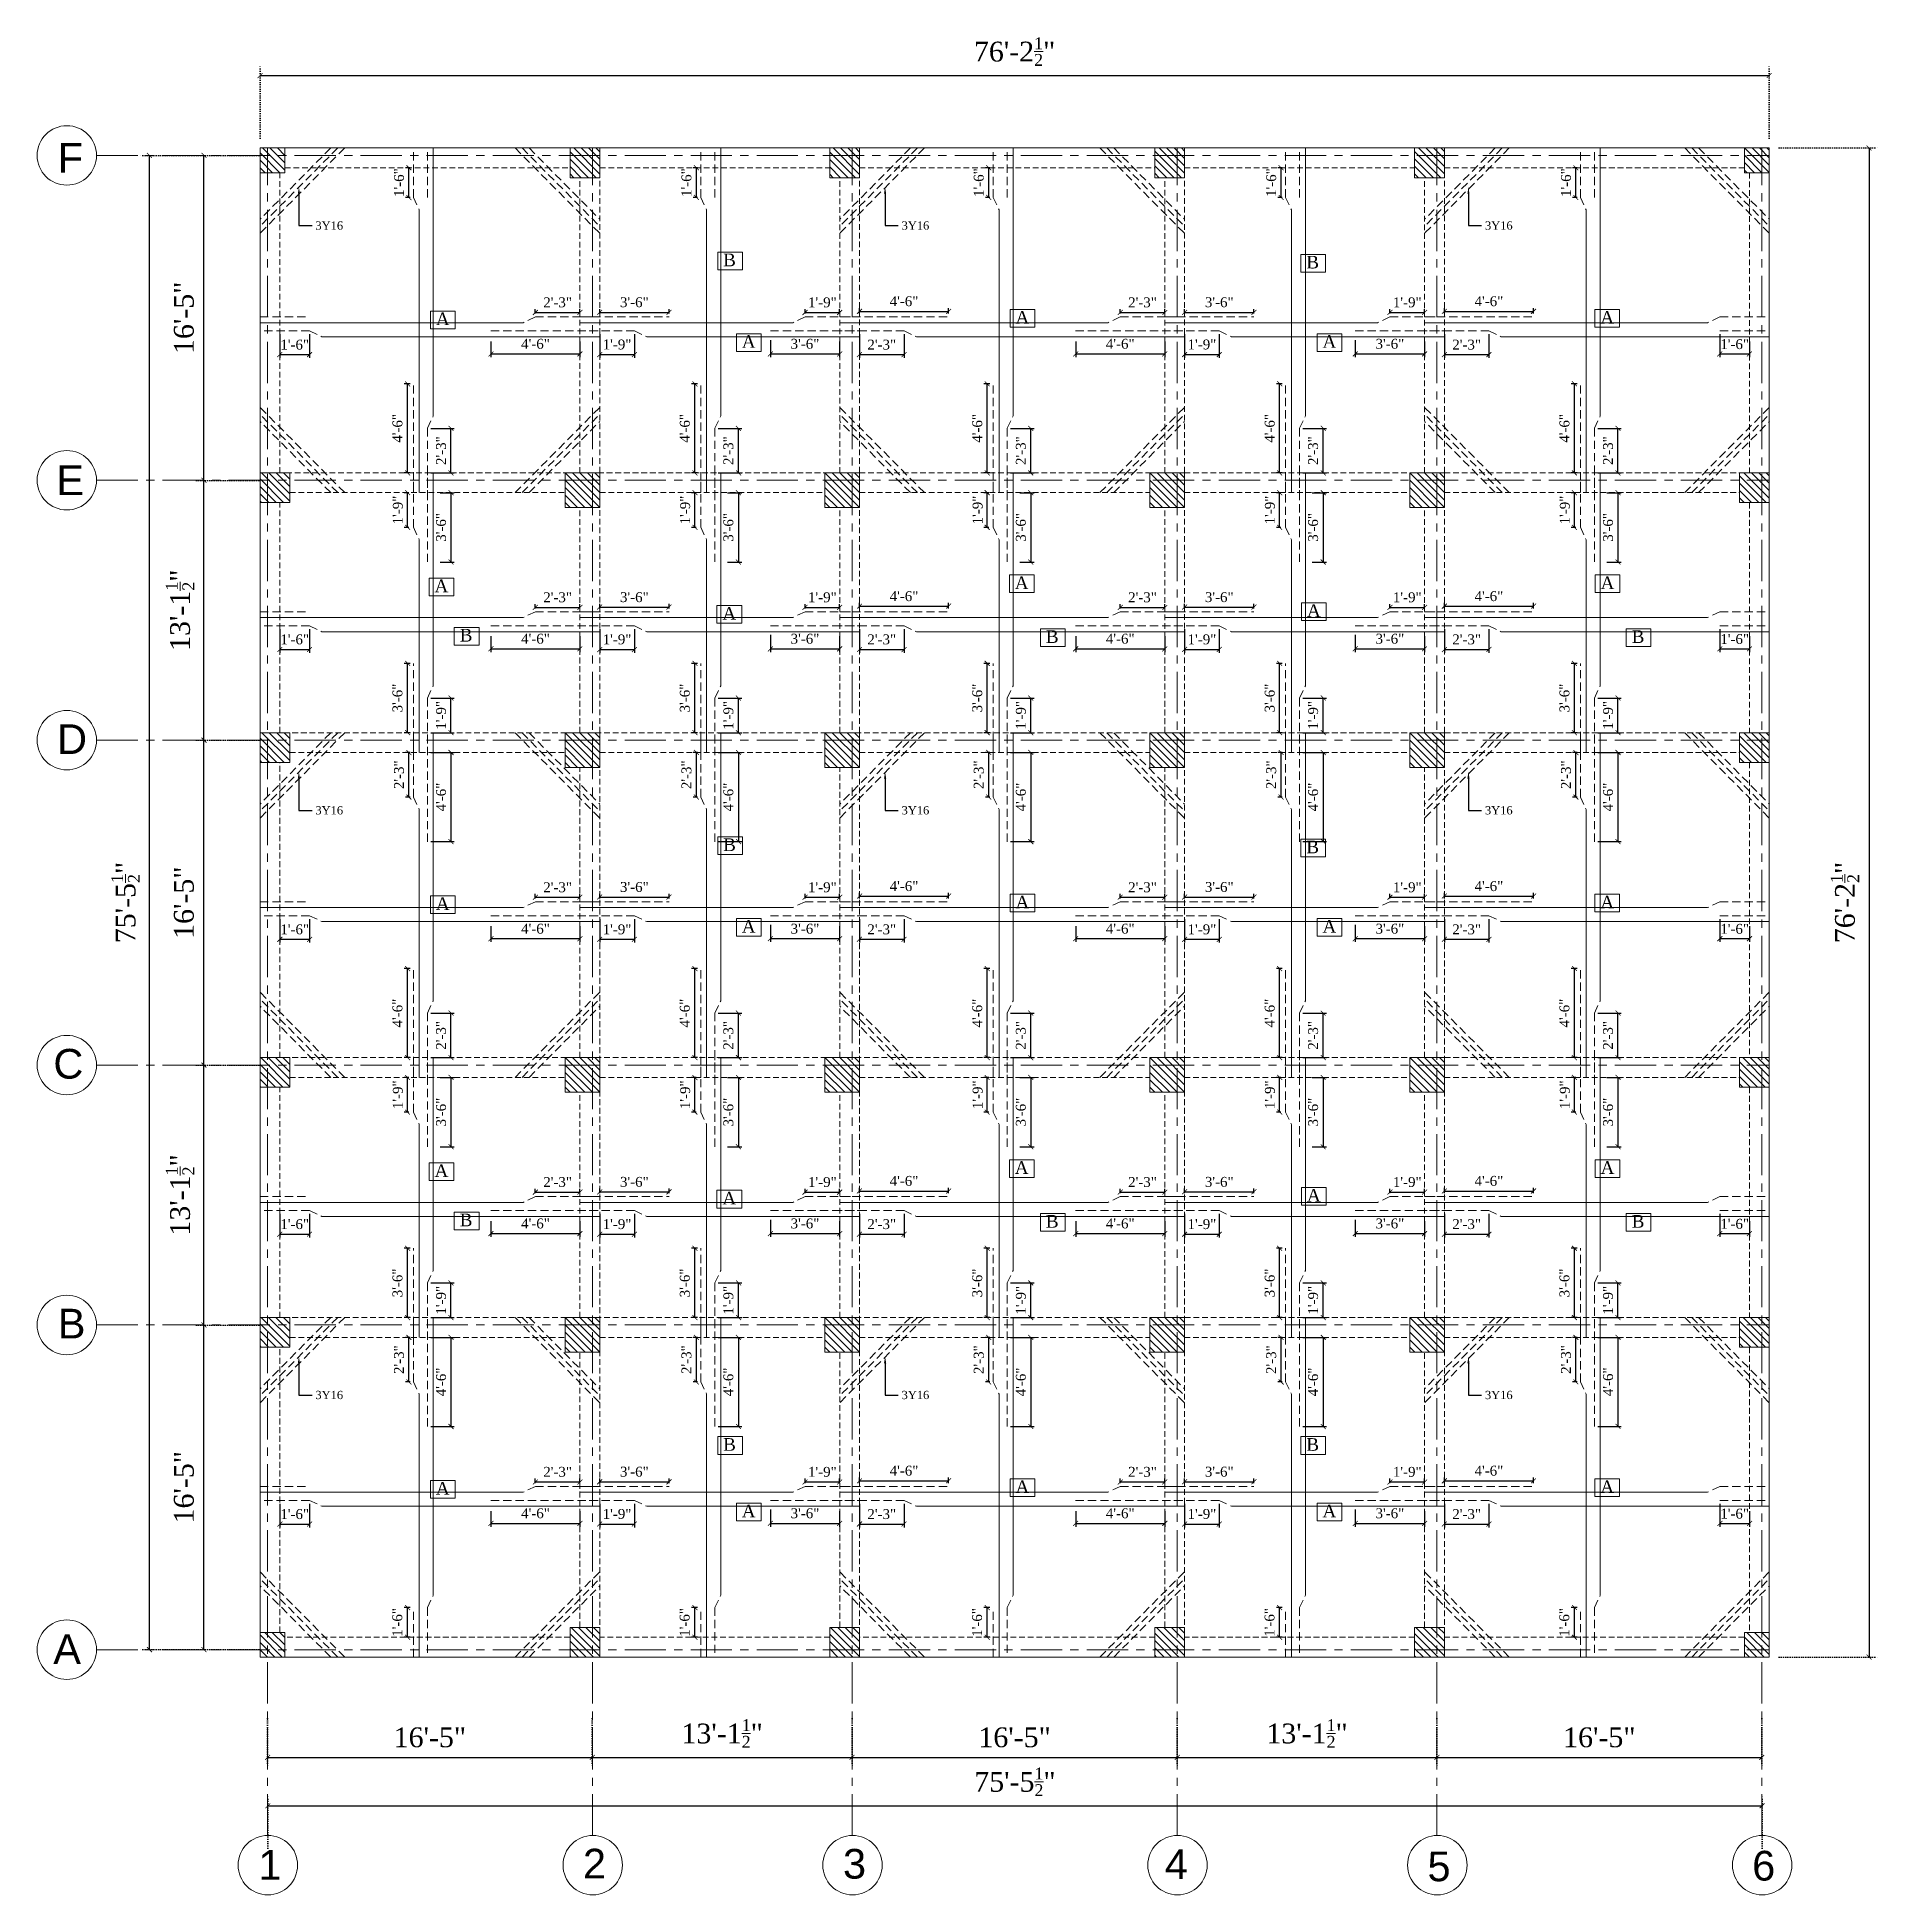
# Model space of a CAD drawing. Header units: feet. Extents: x 35006 to 48642, y 16494 to 18305.
# Drawn here: x 47526 to 48642, y 16812 to 17938 of the extents above; entities that cross this region are included whole.
import ezdxf
from ezdxf import colors
from ezdxf.entities.mleader import LeaderData, LeaderLine
from ezdxf.math import Vec2, Vec3

# ---------------------------------------------------------------- set-up
doc = ezdxf.new("R2010")
doc.units = ezdxf.units.FT
for name, pattern in [('CENTER', [2, 1.25, -0.25, 0.25, -0.25]), ('DOT2', [0.125, 0, -0.125]), ('HIDDEN', [0.375, 0.25, -0.125])]:
    doc.linetypes.add(name, pattern=pattern)
for name, color, linetype in [('0_TEXT', 1, 'Continuous'), ('DIM', 1, 'Continuous'), ('ST DIM', 11, 'Continuous'), ('ST TABLE', 2, 'Continuous'), ('ST TEX', 3, 'Continuous')]:
    doc.layers.add(name, color=color, linetype=linetype)
for name, color, linetype, lineweight in [('Column', 1, 'Continuous', 15), ('Dimension', 2, 'Continuous', 9), ('Hatch', 9, 'Continuous', 9), ('ST Beam', 7, 'Continuous', 20), ('ST GRIDS', 6, 'CENTER', 9), ('ST REINF', 1, 'Continuous', 35)]:
    doc.layers.add(name, color=color, linetype=linetype, lineweight=lineweight)
doc.styles.add('RomanS', font='times.ttf')
doc.styles.get("Standard").update_dxf_attribs({"font": 'arial.ttf'})
doc.dimstyles.new('1-1', dxfattribs={"dimtxt": 9, "dimasz": 5, "dimexe": 6, "dimexo": 6, "dimgap": 3, "dimtad": 1, "dimdec": 1, "dimzin": 0, "dimdsep": 46, "dimlunit": 4, "dimtxsty": 'RomanS', "dimblk": 'ARCHTICK', "dimcen": 0.09, "dimclrd": 256, "dimclre": 256, "dimclrt": 3, "dimadec": 0, "dimazin": 0, "dimtfac": 0.6, "dimtdec": 1, "dimtix": 1, "dimtofl": 0, "dimtmove": 1, "dimatfit": 0, "dimfxl": 1, "dimtolj": 1, "dimtzin": 0, "dimarcsym": 0})
pattern_1 = [(315, (7844.215, -72.3245), (2.24506403, 2.24506403), [])]
pattern_2 = [(315, (7835.215, -63.3245), (2.24506403, 2.24506403), [])]
pattern_3 = [(315, (7835.215, -72.3245), (2.24506403, 2.24506403), [])]

msp = doc.modelspace()

# ---------------------------------------------------------------- texts
at = {"layer": '0_TEXT', "color": 2, "char_height": 18, "attachment_point": 1}
for s, insert in [('F', (47538.39, 17873.45)), ('E', (47537.56, 17678.03)), ('D', (47538.03, 17521.19)), ('C', (47535.77, 17324.49)), ('B', (47538.45, 17167.04)), ('A', (47535.72, 16969.82)), ('2', (47856.66, 16839.84)), ('3', (48014.23, 16839.75)), ('4', (48209.2, 16839.49)), ('1', (47660.02, 16839.06)), ('5', (48368.37, 16838.18)), ('6', (48565.09, 16838.59))]:
    msp.add_mtext_dynamic_manual_height_columns(s, width=33.971, gutter_width=30, heights=[0], dxfattribs=dict(at, insert=insert))
at = {"layer": 'ST TEX', "color": 3, "lineweight": 9, "transparency": 33554684, "style": 'RomanS'}
for s, p in [('B', (47941.59, 17798.72)), ('B', (48294.95, 17797.38)), ('A', (47767.52, 17763.04)), ('A', (48118.75, 17763.98)), ('A', (48473.11, 17763.98)), ('A', (47952.91, 17749.3)), ('A', (48304.77, 17749.3)), ('A', (47766.73, 17601.21)), ('A', (48118.32, 17603.11)), ('A', (48473.27, 17603.11)), ('A', (48295.33, 17586.26)), ('A', (47941.15, 17584.57)), ('B', (47781.99, 17571.34)), ('B', (48137.15, 17570.5)), ('B', (48492.11, 17570.5)), ('B', (47941.59, 17444.39)), ('B', (48294.95, 17443.05)), ('A', (47767.52, 17408.71)), ('A', (48118.75, 17409.65)), ('A', (48473.11, 17409.65)), ('A', (47952.91, 17394.98)), ('A', (48304.77, 17394.98)), ('A', (48118.32, 17248.8)), ('A', (48473.27, 17248.8)), ('A', (47766.73, 17246.9)), ('A', (47941.15, 17230.26)), ('A', (48295.33, 17231.94)), ('B', (47781.99, 17217.03)), ('B', (48137.15, 17216.19)), ('B', (48492.11, 17216.19)), ('B', (47941.59, 17081)), ('B', (48294.95, 17080.99)), ('A', (47767.52, 17054.44)), ('A', (48118.75, 17055.38)), ('A', (48473.11, 17055.38)), ('A', (47952.91, 17040.7)), ('A', (48304.77, 17040.7))]:
    msp.add_text(s, height=7.65, dxfattribs=at).set_placement(p)

# ---------------------------------------------------------------- blocks, each defined once
blk = doc.blocks.new('_ArchTick')
at = {"color": 0, "const_width": 0.15}
blk.add_lwpolyline([(-0.5, -0.5), (0.5, 0.5)], dxfattribs=at)
blk = doc.blocks.new('*D355')
at = {"layer": 'Defpoints', "color": 0, "ltscale": 10, "transparency": 16777216}
for p in [(47627, 17865.9), (47666.2, 17865.9), (47666.2, 17669)]:
    blk.add_point(p, dxfattribs=at)
at = {"layer": 'ST DIM', "linetype": 'DOT2', "lineweight": -2, "ltscale": 10, "transparency": 16777216}
for p, q in [((47660.2, 17865.9), (47621, 17865.9)), ((47660.2, 17669), (47621, 17669))]:
    blk.add_line(p, q, dxfattribs=at)
at = {"layer": 'ST DIM', "lineweight": -2, "ltscale": 10, "transparency": 16777216}
blk.add_line((47627, 17669), (47627, 17865.9), dxfattribs=at)
at = {"layer": 'ST DIM', "lineweight": -2, "ltscale": 10, "transparency": 16777216, "xscale": 3, "yscale": 3, "zscale": 3}
for p, rotation in [((47627, 17865.9), 90), ((47627, 17669), 270)]:
    blk.add_blockref('_ArchTick', p, dxfattribs=dict(at, rotation=rotation))
at = {"layer": 'ST DIM', "color": 3, "lineweight": 13, "ltscale": 10, "transparency": 16777216, "insert": (47614.9, 17767.5), "char_height": 12, "attachment_point": 5, "rotation": 90, "style": 'RomanS'}
blk.add_mtext('\\A1;16\'-5"', dxfattribs=at)
blk = doc.blocks.new('*D356')
at = {"layer": 'Defpoints', "color": 0, "ltscale": 10, "transparency": 16777216}
for p in [(47627, 17669), (47666.2, 17669), (47666.2, 17511.6)]:
    blk.add_point(p, dxfattribs=at)
at = {"layer": 'ST DIM', "linetype": 'DOT2', "lineweight": -2, "ltscale": 10, "transparency": 16777216}
for p, q in [((47660.2, 17669), (47621, 17669)), ((47660.2, 17511.6), (47621, 17511.6))]:
    blk.add_line(p, q, dxfattribs=at)
at = {"layer": 'ST DIM', "lineweight": -2, "ltscale": 10, "transparency": 16777216}
blk.add_line((47627, 17511.6), (47627, 17669), dxfattribs=at)
at = {"layer": 'ST DIM', "lineweight": -2, "ltscale": 10, "transparency": 16777216, "xscale": 3, "yscale": 3, "zscale": 3}
for p, rotation in [((47627, 17669), 90), ((47627, 17511.6), 270)]:
    blk.add_blockref('_ArchTick', p, dxfattribs=dict(at, rotation=rotation))
at = {"layer": 'ST DIM', "color": 3, "lineweight": 13, "ltscale": 10, "transparency": 16777216, "insert": (47612.5, 17590.3), "char_height": 12, "attachment_point": 5, "rotation": 90, "style": 'RomanS'}
blk.add_mtext('\\A1;13\'-1{\\H0.6x;\\S1/2;}"', dxfattribs=at)
blk = doc.blocks.new('*D357')
at = {"layer": 'Defpoints', "color": 0, "ltscale": 10, "transparency": 16777216}
for p in [(47627, 17511.6), (47666.2, 17511.6), (47666.2, 17314.7)]:
    blk.add_point(p, dxfattribs=at)
at = {"layer": 'ST DIM', "linetype": 'DOT2', "lineweight": -2, "ltscale": 10, "transparency": 16777216}
for p, q in [((47660.2, 17511.6), (47621, 17511.6)), ((47660.2, 17314.7), (47621, 17314.7))]:
    blk.add_line(p, q, dxfattribs=at)
at = {"layer": 'ST DIM', "lineweight": -2, "ltscale": 10, "transparency": 16777216}
blk.add_line((47627, 17314.7), (47627, 17511.6), dxfattribs=at)
at = {"layer": 'ST DIM', "lineweight": -2, "ltscale": 10, "transparency": 16777216, "xscale": 3, "yscale": 3, "zscale": 3}
for p, rotation in [((47627, 17511.6), 90), ((47627, 17314.7), 270)]:
    blk.add_blockref('_ArchTick', p, dxfattribs=dict(at, rotation=rotation))
at = {"layer": 'ST DIM', "color": 3, "lineweight": 13, "ltscale": 10, "transparency": 16777216, "insert": (47614.9, 17413.1), "char_height": 12, "attachment_point": 5, "rotation": 90, "style": 'RomanS'}
blk.add_mtext('\\A1;16\'-5"', dxfattribs=at)
blk = doc.blocks.new('*D358')
at = {"layer": 'Defpoints', "color": 0, "ltscale": 10, "transparency": 16777216}
for p in [(47627, 17314.7), (47666.2, 17314.7), (47666.2, 17157.2)]:
    blk.add_point(p, dxfattribs=at)
at = {"layer": 'ST DIM', "linetype": 'DOT2', "lineweight": -2, "ltscale": 10, "transparency": 16777216}
for p, q in [((47660.2, 17314.7), (47621, 17314.7)), ((47660.2, 17157.2), (47621, 17157.2))]:
    blk.add_line(p, q, dxfattribs=at)
at = {"layer": 'ST DIM', "lineweight": -2, "ltscale": 10, "transparency": 16777216}
blk.add_line((47627, 17157.2), (47627, 17314.7), dxfattribs=at)
at = {"layer": 'ST DIM', "lineweight": -2, "ltscale": 10, "transparency": 16777216, "xscale": 3, "yscale": 3, "zscale": 3}
for p, rotation in [((47627, 17314.7), 90), ((47627, 17157.2), 270)]:
    blk.add_blockref('_ArchTick', p, dxfattribs=dict(at, rotation=rotation))
at = {"layer": 'ST DIM', "color": 3, "lineweight": 13, "ltscale": 10, "transparency": 16777216, "insert": (47612.5, 17236), "char_height": 12, "attachment_point": 5, "rotation": 90, "style": 'RomanS'}
blk.add_mtext('\\A1;13\'-1{\\H0.6x;\\S1/2;}"', dxfattribs=at)
blk = doc.blocks.new('*D359')
at = {"layer": 'Defpoints', "color": 0, "ltscale": 10, "transparency": 16777216}
for p in [(47627, 17157.2), (47666.2, 17157.2), (47666.2, 16960.5)]:
    blk.add_point(p, dxfattribs=at)
at = {"layer": 'ST DIM', "linetype": 'DOT2', "lineweight": -2, "ltscale": 10, "transparency": 16777216}
for p, q in [((47660.2, 17157.2), (47621, 17157.2)), ((47660.2, 16960.5), (47621, 16960.5))]:
    blk.add_line(p, q, dxfattribs=at)
at = {"layer": 'ST DIM', "lineweight": -2, "ltscale": 10, "transparency": 16777216}
blk.add_line((47627, 16960.5), (47627, 17157.2), dxfattribs=at)
at = {"layer": 'ST DIM', "lineweight": -2, "ltscale": 10, "transparency": 16777216, "xscale": 3, "yscale": 3, "zscale": 3}
for p, rotation in [((47627, 17157.2), 90), ((47627, 16960.5), 270)]:
    blk.add_blockref('_ArchTick', p, dxfattribs=dict(at, rotation=rotation))
at = {"layer": 'ST DIM', "color": 3, "lineweight": 13, "ltscale": 10, "transparency": 16777216, "insert": (47614.9, 17058.9), "char_height": 12, "attachment_point": 5, "rotation": 90, "style": 'RomanS'}
blk.add_mtext('\\A1;16\'-5"', dxfattribs=at)
blk = doc.blocks.new('*D360')
at = {"layer": 'Defpoints', "color": 0, "ltscale": 10, "transparency": 16777216}
for p in [(47665.5, 16924.8), (47862.3, 16924.8), (47862.3, 16895.2)]:
    blk.add_point(p, dxfattribs=at)
at = {"layer": 'ST DIM', "linetype": 'DOT2', "lineweight": -2, "ltscale": 10, "transparency": 16777216}
for p, q in [((47665.5, 16918.8), (47665.5, 16889.2)), ((47862.3, 16918.8), (47862.3, 16889.2))]:
    blk.add_line(p, q, dxfattribs=at)
at = {"layer": 'ST DIM', "lineweight": -2, "ltscale": 10, "transparency": 16777216}
blk.add_line((47665.5, 16895.2), (47862.3, 16895.2), dxfattribs=at)
at = {"layer": 'ST DIM', "lineweight": -2, "ltscale": 10, "transparency": 16777216, "xscale": 3, "yscale": 3, "zscale": 3, "rotation": 180}
blk.add_blockref('_ArchTick', (47665.5, 16895.2), dxfattribs=at)
at = {"layer": 'ST DIM', "lineweight": -2, "ltscale": 10, "transparency": 16777216, "xscale": 3, "yscale": 3, "zscale": 3}
blk.add_blockref('_ArchTick', (47862.3, 16895.2), dxfattribs=at)
at = {"layer": 'ST DIM', "color": 3, "lineweight": 13, "ltscale": 10, "transparency": 16777216, "insert": (47763.9, 16907.3), "char_height": 12, "attachment_point": 5, "style": 'RomanS'}
blk.add_mtext('\\A1;16\'-5"', dxfattribs=at)
blk = doc.blocks.new('*D361')
at = {"layer": 'Defpoints', "color": 0, "ltscale": 10, "transparency": 16777216}
for p in [(47862.3, 16924.8), (48019.7, 16924.8), (48019.7, 16895.2)]:
    blk.add_point(p, dxfattribs=at)
at = {"layer": 'ST DIM', "linetype": 'DOT2', "lineweight": -2, "ltscale": 10, "transparency": 16777216}
for p, q in [((47862.3, 16918.8), (47862.3, 16889.2)), ((48019.7, 16918.8), (48019.7, 16889.2))]:
    blk.add_line(p, q, dxfattribs=at)
at = {"layer": 'ST DIM', "lineweight": -2, "ltscale": 10, "transparency": 16777216}
blk.add_line((47862.3, 16895.2), (48019.7, 16895.2), dxfattribs=at)
at = {"layer": 'ST DIM', "lineweight": -2, "ltscale": 10, "transparency": 16777216, "xscale": 3, "yscale": 3, "zscale": 3, "rotation": 180}
blk.add_blockref('_ArchTick', (47862.3, 16895.2), dxfattribs=at)
at = {"layer": 'ST DIM', "lineweight": -2, "ltscale": 10, "transparency": 16777216, "xscale": 3, "yscale": 3, "zscale": 3}
blk.add_blockref('_ArchTick', (48019.7, 16895.2), dxfattribs=at)
at = {"layer": 'ST DIM', "color": 3, "lineweight": 13, "ltscale": 10, "transparency": 16777216, "insert": (47941, 16909.7), "char_height": 12, "attachment_point": 5, "style": 'RomanS'}
blk.add_mtext('\\A1;13\'-1{\\H0.6x;\\S1/2;}"', dxfattribs=at)
blk = doc.blocks.new('*D362')
at = {"layer": 'Defpoints', "color": 0, "ltscale": 10, "transparency": 16777216}
for p in [(48019.7, 16924.8), (48216.7, 16924.8), (48216.7, 16895.2)]:
    blk.add_point(p, dxfattribs=at)
at = {"layer": 'ST DIM', "linetype": 'DOT2', "lineweight": -2, "ltscale": 10, "transparency": 16777216}
for p, q in [((48019.7, 16918.8), (48019.7, 16889.2)), ((48216.7, 16918.8), (48216.7, 16889.2))]:
    blk.add_line(p, q, dxfattribs=at)
at = {"layer": 'ST DIM', "lineweight": -2, "ltscale": 10, "transparency": 16777216}
blk.add_line((48019.7, 16895.2), (48216.7, 16895.2), dxfattribs=at)
at = {"layer": 'ST DIM', "lineweight": -2, "ltscale": 10, "transparency": 16777216, "xscale": 3, "yscale": 3, "zscale": 3, "rotation": 180}
blk.add_blockref('_ArchTick', (48019.7, 16895.2), dxfattribs=at)
at = {"layer": 'ST DIM', "lineweight": -2, "ltscale": 10, "transparency": 16777216, "xscale": 3, "yscale": 3, "zscale": 3}
blk.add_blockref('_ArchTick', (48216.7, 16895.2), dxfattribs=at)
at = {"layer": 'ST DIM', "color": 3, "lineweight": 13, "ltscale": 10, "transparency": 16777216, "insert": (48118.2, 16907.3), "char_height": 12, "attachment_point": 5, "style": 'RomanS'}
blk.add_mtext('\\A1;16\'-5"', dxfattribs=at)
blk = doc.blocks.new('*D363')
at = {"layer": 'Defpoints', "color": 0, "ltscale": 10, "transparency": 16777216}
for p in [(48216.7, 16924.8), (48374.1, 16924.8), (48374.1, 16895.2)]:
    blk.add_point(p, dxfattribs=at)
at = {"layer": 'ST DIM', "linetype": 'DOT2', "lineweight": -2, "ltscale": 10, "transparency": 16777216}
for p, q in [((48216.7, 16918.8), (48216.7, 16889.2)), ((48374.1, 16918.8), (48374.1, 16889.2))]:
    blk.add_line(p, q, dxfattribs=at)
at = {"layer": 'ST DIM', "lineweight": -2, "ltscale": 10, "transparency": 16777216}
blk.add_line((48216.7, 16895.2), (48374.1, 16895.2), dxfattribs=at)
at = {"layer": 'ST DIM', "lineweight": -2, "ltscale": 10, "transparency": 16777216, "xscale": 3, "yscale": 3, "zscale": 3, "rotation": 180}
blk.add_blockref('_ArchTick', (48216.7, 16895.2), dxfattribs=at)
at = {"layer": 'ST DIM', "lineweight": -2, "ltscale": 10, "transparency": 16777216, "xscale": 3, "yscale": 3, "zscale": 3}
blk.add_blockref('_ArchTick', (48374.1, 16895.2), dxfattribs=at)
at = {"layer": 'ST DIM', "color": 3, "lineweight": 13, "ltscale": 10, "transparency": 16777216, "insert": (48295.4, 16909.7), "char_height": 12, "attachment_point": 5, "style": 'RomanS'}
blk.add_mtext('\\A1;13\'-1{\\H0.6x;\\S1/2;}"', dxfattribs=at)
blk = doc.blocks.new('*D364')
at = {"layer": 'Defpoints', "color": 0, "ltscale": 10, "transparency": 16777216}
for p in [(48374.1, 16924.8), (48570.9, 16924.8), (48570.9, 16895.2)]:
    blk.add_point(p, dxfattribs=at)
at = {"layer": 'ST DIM', "linetype": 'DOT2', "lineweight": -2, "ltscale": 10, "transparency": 16777216}
for p, q in [((48374.1, 16918.8), (48374.1, 16889.2)), ((48570.9, 16918.8), (48570.9, 16889.2))]:
    blk.add_line(p, q, dxfattribs=at)
at = {"layer": 'ST DIM', "lineweight": -2, "ltscale": 10, "transparency": 16777216}
blk.add_line((48374.1, 16895.2), (48570.9, 16895.2), dxfattribs=at)
at = {"layer": 'ST DIM', "lineweight": -2, "ltscale": 10, "transparency": 16777216, "xscale": 3, "yscale": 3, "zscale": 3, "rotation": 180}
blk.add_blockref('_ArchTick', (48374.1, 16895.2), dxfattribs=at)
at = {"layer": 'ST DIM', "lineweight": -2, "ltscale": 10, "transparency": 16777216, "xscale": 3, "yscale": 3, "zscale": 3}
blk.add_blockref('_ArchTick', (48570.9, 16895.2), dxfattribs=at)
at = {"layer": 'ST DIM', "color": 3, "lineweight": 13, "ltscale": 10, "transparency": 16777216, "insert": (48472.5, 16907.3), "char_height": 12, "attachment_point": 5, "style": 'RomanS'}
blk.add_mtext('\\A1;16\'-5"', dxfattribs=at)
blk = doc.blocks.new('*D467')
at = {"layer": 'Defpoints', "color": 0, "ltscale": 10, "transparency": 16777216}
for p in [(48575.4, 17914.3), (47661, 17870.4), (48575.4, 17870.4)]:
    blk.add_point(p, dxfattribs=at)
at = {"layer": 'ST DIM', "linetype": 'DOT2', "lineweight": -2, "ltscale": 10, "transparency": 16777216}
for p, q in [((47661, 17876.4), (47661, 17920.3)), ((48575.4, 17876.4), (48575.4, 17920.3))]:
    blk.add_line(p, q, dxfattribs=at)
at = {"layer": 'ST DIM', "lineweight": -2, "ltscale": 10, "transparency": 16777216}
blk.add_line((47661, 17914.3), (48575.4, 17914.3), dxfattribs=at)
at = {"layer": 'ST DIM', "lineweight": -2, "ltscale": 10, "transparency": 16777216, "xscale": 3, "yscale": 3, "zscale": 3, "rotation": 180}
blk.add_blockref('_ArchTick', (47661, 17914.3), dxfattribs=at)
at = {"layer": 'ST DIM', "lineweight": -2, "ltscale": 10, "transparency": 16777216, "xscale": 3, "yscale": 3, "zscale": 3}
blk.add_blockref('_ArchTick', (48575.4, 17914.3), dxfattribs=at)
at = {"layer": 'ST DIM', "color": 3, "lineweight": 13, "ltscale": 10, "transparency": 16777216, "insert": (48118.2, 17928.8), "char_height": 12, "attachment_point": 5, "style": 'RomanS'}
blk.add_mtext('\\A1;76\'-2{\\H0.6x;\\S1/2;}"', dxfattribs=at)
blk = doc.blocks.new('*D468')
at = {"layer": 'Defpoints', "color": 0, "ltscale": 10, "transparency": 16777216}
for p in [(48575.4, 17870.4), (48575.4, 16956), (48635.9, 16956)]:
    blk.add_point(p, dxfattribs=at)
at = {"layer": 'ST DIM', "linetype": 'DOT2', "lineweight": -2, "ltscale": 10, "transparency": 16777216}
for p, q in [((48581.4, 17870.4), (48641.9, 17870.4)), ((48581.4, 16956), (48641.9, 16956))]:
    blk.add_line(p, q, dxfattribs=at)
at = {"layer": 'ST DIM', "lineweight": -2, "ltscale": 10, "transparency": 16777216}
blk.add_line((48635.9, 17870.4), (48635.9, 16956), dxfattribs=at)
at = {"layer": 'ST DIM', "lineweight": -2, "ltscale": 10, "transparency": 16777216, "xscale": 3, "yscale": 3, "zscale": 3}
for p, rotation in [((48635.9, 17870.4), 90), ((48635.9, 16956), 270)]:
    blk.add_blockref('_ArchTick', p, dxfattribs=dict(at, rotation=rotation))
at = {"layer": 'ST DIM', "color": 3, "lineweight": 13, "ltscale": 10, "transparency": 16777216, "insert": (48621.3, 17413.2), "char_height": 12, "attachment_point": 5, "rotation": 90, "style": 'RomanS'}
blk.add_mtext('\\A1;76\'-2{\\H0.6x;\\S1/2;}"', dxfattribs=at)
blk = doc.blocks.new('*D365')
at = {"layer": 'Defpoints', "color": 0, "ltscale": 10, "transparency": 16777216}
for p in [(48571.1, 16865.9), (47665.7, 16834.3), (48571.1, 16834.3)]:
    blk.add_point(p, dxfattribs=at)
at = {"layer": 'ST DIM', "linetype": 'DOT2', "lineweight": -2, "ltscale": 10, "transparency": 16777216}
for p, q in [((47665.7, 16840.3), (47665.7, 16871.9)), ((48571.1, 16840.3), (48571.1, 16871.9))]:
    blk.add_line(p, q, dxfattribs=at)
at = {"layer": 'ST DIM', "lineweight": -2, "ltscale": 10, "transparency": 16777216}
blk.add_line((47665.7, 16865.9), (48571.1, 16865.9), dxfattribs=at)
at = {"layer": 'ST DIM', "lineweight": -2, "ltscale": 10, "transparency": 16777216, "xscale": 3, "yscale": 3, "zscale": 3, "rotation": 180}
blk.add_blockref('_ArchTick', (47665.7, 16865.9), dxfattribs=at)
at = {"layer": 'ST DIM', "lineweight": -2, "ltscale": 10, "transparency": 16777216, "xscale": 3, "yscale": 3, "zscale": 3}
blk.add_blockref('_ArchTick', (48571.1, 16865.9), dxfattribs=at)
at = {"layer": 'ST DIM', "color": 3, "lineweight": 13, "ltscale": 10, "transparency": 16777216, "insert": (48118.4, 16880.4), "char_height": 12, "attachment_point": 5, "style": 'RomanS'}
blk.add_mtext('\\A1;75\'-5{\\H0.6x;\\S1/2;}"', dxfattribs=at)
blk = doc.blocks.new('*D366')
at = {"layer": 'Defpoints', "color": 0, "ltscale": 10, "transparency": 16777216}
for p in [(47594, 17865.9), (47627, 17865.9), (47627, 16960.5)]:
    blk.add_point(p, dxfattribs=at)
at = {"layer": 'ST DIM', "linetype": 'DOT2', "lineweight": -2, "ltscale": 10, "transparency": 16777216}
for p, q in [((47621, 17865.9), (47588, 17865.9)), ((47621, 16960.5), (47588, 16960.5))]:
    blk.add_line(p, q, dxfattribs=at)
at = {"layer": 'ST DIM', "lineweight": -2, "ltscale": 10, "transparency": 16777216}
blk.add_line((47594, 16960.5), (47594, 17865.9), dxfattribs=at)
at = {"layer": 'ST DIM', "lineweight": -2, "ltscale": 10, "transparency": 16777216, "xscale": 3, "yscale": 3, "zscale": 3}
for p, rotation in [((47594, 17865.9), 90), ((47594, 16960.5), 270)]:
    blk.add_blockref('_ArchTick', p, dxfattribs=dict(at, rotation=rotation))
at = {"layer": 'ST DIM', "color": 3, "lineweight": 13, "ltscale": 10, "transparency": 16777216, "insert": (47579.5, 17413.2), "char_height": 12, "attachment_point": 5, "rotation": 90, "style": 'RomanS'}
blk.add_mtext('\\A1;75\'-5{\\H0.6x;\\S1/2;}"', dxfattribs=at)
blk = doc.blocks.new('*D345')
at = {"layer": 'Defpoints', "color": 0, "transparency": 16777216}
for p in [(47673, 17759.5), (47691, 17759.5), (47691, 17745.2)]:
    blk.add_point(p, dxfattribs=at)
at = {"layer": 'ST DIM', "lineweight": -2, "transparency": 16777216}
for p, q in [((47673, 17757.5), (47673, 17743.2)), ((47691, 17757.5), (47691, 17743.2)), ((47673, 17745.2), (47691, 17745.2))]:
    blk.add_line(p, q, dxfattribs=at)
at = {"layer": 'ST DIM', "lineweight": -2, "transparency": 16777216, "xscale": 3, "yscale": 3, "zscale": 3, "rotation": 180}
blk.add_blockref('_ArchTick', (47673, 17745.2), dxfattribs=at)
at = {"layer": 'ST DIM', "lineweight": -2, "transparency": 16777216, "xscale": 3, "yscale": 3, "zscale": 3}
blk.add_blockref('_ArchTick', (47691, 17745.2), dxfattribs=at)
at = {"layer": 'ST DIM', "color": 3, "lineweight": 9, "transparency": 16777216, "insert": (47682, 17751.2), "char_height": 6, "attachment_point": 5, "style": 'RomanS'}
blk.add_mtext('\\A1;1\'-6"', dxfattribs=at)
blk = doc.blocks.new('*D455')
at = {"layer": 'Defpoints', "color": 0, "transparency": 16777216}
for p in [(47827.8, 17768), (47854.8, 17770.7), (47854.8, 17768)]:
    blk.add_point(p, dxfattribs=at)
at = {"layer": 'ST DIM', "lineweight": -2, "transparency": 16777216}
for p, q in [((47827.8, 17770), (47827.8, 17772.7)), ((47827.8, 17770.7), (47854.8, 17770.7)), ((47854.8, 17770), (47854.8, 17772.7))]:
    blk.add_line(p, q, dxfattribs=at)
at = {"layer": 'ST DIM', "lineweight": -2, "transparency": 16777216, "xscale": 3, "yscale": 3, "zscale": 3, "rotation": 180}
blk.add_blockref('_ArchTick', (47827.8, 17770.7), dxfattribs=at)
at = {"layer": 'ST DIM', "lineweight": -2, "transparency": 16777216, "xscale": 3, "yscale": 3, "zscale": 3}
blk.add_blockref('_ArchTick', (47854.8, 17770.7), dxfattribs=at)
at = {"layer": 'ST DIM', "color": 3, "lineweight": 9, "transparency": 16777216, "insert": (47841.3, 17776.8), "char_height": 6, "attachment_point": 5, "style": 'RomanS'}
blk.add_mtext('\\A1;2\'-3"', dxfattribs=at)
blk = doc.blocks.new('*D346')
at = {"layer": 'Defpoints', "color": 0, "transparency": 16777216}
for p in [(47800.9, 17755.1), (47854.8, 17755.1), (47854.8, 17745.6)]:
    blk.add_point(p, dxfattribs=at)
at = {"layer": 'ST DIM', "lineweight": -2, "transparency": 16777216}
for p, q in [((47800.9, 17753.1), (47800.9, 17743.6)), ((47854.8, 17753.1), (47854.8, 17743.6)), ((47800.9, 17745.6), (47854.8, 17745.6))]:
    blk.add_line(p, q, dxfattribs=at)
at = {"layer": 'ST DIM', "lineweight": -2, "transparency": 16777216, "xscale": 3, "yscale": 3, "zscale": 3, "rotation": 180}
blk.add_blockref('_ArchTick', (47800.9, 17745.6), dxfattribs=at)
at = {"layer": 'ST DIM', "lineweight": -2, "transparency": 16777216, "xscale": 3, "yscale": 3, "zscale": 3}
blk.add_blockref('_ArchTick', (47854.8, 17745.6), dxfattribs=at)
at = {"layer": 'ST DIM', "color": 3, "lineweight": 9, "transparency": 16777216, "insert": (47827.9, 17751.7), "char_height": 6, "attachment_point": 5, "style": 'RomanS'}
blk.add_mtext('\\A1;4\'-6"', dxfattribs=at)
blk = doc.blocks.new('*D347')
at = {"layer": 'Defpoints', "color": 0, "transparency": 16777216}
for p in [(47866.8, 17759.5), (47887.8, 17759.5), (47887.8, 17745.2)]:
    blk.add_point(p, dxfattribs=at)
at = {"layer": 'ST DIM', "lineweight": -2, "transparency": 16777216}
for p, q in [((47866.8, 17757.5), (47866.8, 17743.2)), ((47887.8, 17757.5), (47887.8, 17743.2)), ((47866.8, 17745.2), (47887.8, 17745.2))]:
    blk.add_line(p, q, dxfattribs=at)
at = {"layer": 'ST DIM', "lineweight": -2, "transparency": 16777216, "xscale": 3, "yscale": 3, "zscale": 3, "rotation": 180}
blk.add_blockref('_ArchTick', (47866.8, 17745.2), dxfattribs=at)
at = {"layer": 'ST DIM', "lineweight": -2, "transparency": 16777216, "xscale": 3, "yscale": 3, "zscale": 3}
blk.add_blockref('_ArchTick', (47887.8, 17745.2), dxfattribs=at)
at = {"layer": 'ST DIM', "color": 3, "lineweight": 9, "transparency": 16777216, "insert": (47877.3, 17751.3), "char_height": 6, "attachment_point": 5, "style": 'RomanS'}
blk.add_mtext('\\A1;1\'-9"', dxfattribs=at)
blk = doc.blocks.new('*D456')
at = {"layer": 'Defpoints', "color": 0, "transparency": 16777216}
for p in [(47991.2, 17768), (48012.2, 17770.7), (48012.2, 17768)]:
    blk.add_point(p, dxfattribs=at)
at = {"layer": 'ST DIM', "lineweight": -2, "transparency": 16777216}
for p, q in [((47991.2, 17770), (47991.2, 17772.7)), ((47991.2, 17770.7), (48012.2, 17770.7)), ((48012.2, 17770), (48012.2, 17772.7))]:
    blk.add_line(p, q, dxfattribs=at)
at = {"layer": 'ST DIM', "lineweight": -2, "transparency": 16777216, "xscale": 3, "yscale": 3, "zscale": 3, "rotation": 180}
blk.add_blockref('_ArchTick', (47991.2, 17770.7), dxfattribs=at)
at = {"layer": 'ST DIM', "lineweight": -2, "transparency": 16777216, "xscale": 3, "yscale": 3, "zscale": 3}
blk.add_blockref('_ArchTick', (48012.2, 17770.7), dxfattribs=at)
at = {"layer": 'ST DIM', "color": 3, "lineweight": 9, "transparency": 16777216, "insert": (48001.7, 17776.8), "char_height": 6, "attachment_point": 5, "style": 'RomanS'}
blk.add_mtext('\\A1;1\'-9"', dxfattribs=at)
blk = doc.blocks.new('*D348')
at = {"layer": 'Defpoints', "color": 0, "transparency": 16777216}
for p in [(47970.2, 17756), (48012.2, 17755.1), (48012.2, 17745.6)]:
    blk.add_point(p, dxfattribs=at)
at = {"layer": 'ST DIM', "lineweight": -2, "transparency": 16777216}
for p, q in [((47970.2, 17754), (47970.2, 17743.6)), ((48012.2, 17753.1), (48012.2, 17743.6)), ((47970.2, 17745.6), (48012.2, 17745.6))]:
    blk.add_line(p, q, dxfattribs=at)
at = {"layer": 'ST DIM', "lineweight": -2, "transparency": 16777216, "xscale": 3, "yscale": 3, "zscale": 3, "rotation": 180}
blk.add_blockref('_ArchTick', (47970.2, 17745.6), dxfattribs=at)
at = {"layer": 'ST DIM', "lineweight": -2, "transparency": 16777216, "xscale": 3, "yscale": 3, "zscale": 3}
blk.add_blockref('_ArchTick', (48012.2, 17745.6), dxfattribs=at)
at = {"layer": 'ST DIM', "color": 3, "lineweight": 9, "transparency": 16777216, "insert": (47991.2, 17751.7), "char_height": 6, "attachment_point": 5, "style": 'RomanS'}
blk.add_mtext('\\A1;3\'-6"', dxfattribs=at)
blk = doc.blocks.new('*D457')
at = {"layer": 'Defpoints', "color": 0, "transparency": 16777216}
for p in [(47866.8, 17768), (47908.8, 17770.8), (47908.8, 17768)]:
    blk.add_point(p, dxfattribs=at)
at = {"layer": 'ST DIM', "lineweight": -2, "transparency": 16777216}
for p, q in [((47866.8, 17770), (47866.8, 17772.8)), ((47866.8, 17770.8), (47908.8, 17770.8)), ((47908.8, 17770), (47908.8, 17772.8))]:
    blk.add_line(p, q, dxfattribs=at)
at = {"layer": 'ST DIM', "lineweight": -2, "transparency": 16777216, "xscale": 3, "yscale": 3, "zscale": 3, "rotation": 180}
blk.add_blockref('_ArchTick', (47866.8, 17770.8), dxfattribs=at)
at = {"layer": 'ST DIM', "lineweight": -2, "transparency": 16777216, "xscale": 3, "yscale": 3, "zscale": 3}
blk.add_blockref('_ArchTick', (47908.8, 17770.8), dxfattribs=at)
at = {"layer": 'ST DIM', "color": 3, "lineweight": 9, "transparency": 16777216, "insert": (47887.8, 17776.9), "char_height": 6, "attachment_point": 5, "style": 'RomanS'}
blk.add_mtext('\\A1;3\'-6"', dxfattribs=at)
blk = doc.blocks.new('*D349')
at = {"layer": 'Defpoints', "color": 0, "transparency": 16777216}
for p in [(48024.2, 17759.5), (48051.2, 17759.5), (48051.2, 17745.2)]:
    blk.add_point(p, dxfattribs=at)
at = {"layer": 'ST DIM', "lineweight": -2, "transparency": 16777216}
for p, q in [((48024.2, 17757.5), (48024.2, 17743.2)), ((48051.2, 17757.5), (48051.2, 17743.2)), ((48024.2, 17745.2), (48051.2, 17745.2))]:
    blk.add_line(p, q, dxfattribs=at)
at = {"layer": 'ST DIM', "lineweight": -2, "transparency": 16777216, "xscale": 3, "yscale": 3, "zscale": 3, "rotation": 180}
blk.add_blockref('_ArchTick', (48024.2, 17745.2), dxfattribs=at)
at = {"layer": 'ST DIM', "lineweight": -2, "transparency": 16777216, "xscale": 3, "yscale": 3, "zscale": 3}
blk.add_blockref('_ArchTick', (48051.2, 17745.2), dxfattribs=at)
at = {"layer": 'ST DIM', "color": 3, "lineweight": 9, "transparency": 16777216, "insert": (48037.7, 17751.2), "char_height": 6, "attachment_point": 5, "style": 'RomanS'}
blk.add_mtext('\\A1;2\'-3"', dxfattribs=at)
blk = doc.blocks.new('*D458')
at = {"layer": 'Defpoints', "color": 0, "transparency": 16777216}
for p in [(48182.2, 17768), (48209.2, 17770.7), (48209.2, 17768)]:
    blk.add_point(p, dxfattribs=at)
at = {"layer": 'ST DIM', "lineweight": -2, "transparency": 16777216}
for p, q in [((48182.2, 17770), (48182.2, 17772.7)), ((48182.2, 17770.7), (48209.2, 17770.7)), ((48209.2, 17770), (48209.2, 17772.7))]:
    blk.add_line(p, q, dxfattribs=at)
at = {"layer": 'ST DIM', "lineweight": -2, "transparency": 16777216, "xscale": 3, "yscale": 3, "zscale": 3, "rotation": 180}
blk.add_blockref('_ArchTick', (48182.2, 17770.7), dxfattribs=at)
at = {"layer": 'ST DIM', "lineweight": -2, "transparency": 16777216, "xscale": 3, "yscale": 3, "zscale": 3}
blk.add_blockref('_ArchTick', (48209.2, 17770.7), dxfattribs=at)
at = {"layer": 'ST DIM', "color": 3, "lineweight": 9, "transparency": 16777216, "insert": (48195.7, 17776.8), "char_height": 6, "attachment_point": 5, "style": 'RomanS'}
blk.add_mtext('\\A1;2\'-3"', dxfattribs=at)
blk = doc.blocks.new('*D350')
at = {"layer": 'Defpoints', "color": 0, "transparency": 16777216}
for p in [(48155.2, 17755.1), (48209.2, 17755.1), (48209.2, 17745.6)]:
    blk.add_point(p, dxfattribs=at)
at = {"layer": 'ST DIM', "lineweight": -2, "transparency": 16777216}
for p, q in [((48155.2, 17753.1), (48155.2, 17743.6)), ((48209.2, 17753.1), (48209.2, 17743.6)), ((48155.2, 17745.6), (48209.2, 17745.6))]:
    blk.add_line(p, q, dxfattribs=at)
at = {"layer": 'ST DIM', "lineweight": -2, "transparency": 16777216, "xscale": 3, "yscale": 3, "zscale": 3, "rotation": 180}
blk.add_blockref('_ArchTick', (48155.2, 17745.6), dxfattribs=at)
at = {"layer": 'ST DIM', "lineweight": -2, "transparency": 16777216, "xscale": 3, "yscale": 3, "zscale": 3}
blk.add_blockref('_ArchTick', (48209.2, 17745.6), dxfattribs=at)
at = {"layer": 'ST DIM', "color": 3, "lineweight": 9, "transparency": 16777216, "insert": (48182.2, 17751.7), "char_height": 6, "attachment_point": 5, "style": 'RomanS'}
blk.add_mtext('\\A1;4\'-6"', dxfattribs=at)
blk = doc.blocks.new('*D459')
at = {"layer": 'Defpoints', "color": 0, "transparency": 16777216}
for p in [(48024.2, 17768), (48078.2, 17771.4), (48078.2, 17768)]:
    blk.add_point(p, dxfattribs=at)
at = {"layer": 'ST DIM', "lineweight": -2, "transparency": 16777216}
for p, q in [((48024.2, 17770), (48024.2, 17773.4)), ((48078.2, 17770), (48078.2, 17773.4)), ((48024.2, 17771.4), (48078.2, 17771.4))]:
    blk.add_line(p, q, dxfattribs=at)
at = {"layer": 'ST DIM', "lineweight": -2, "transparency": 16777216, "xscale": 3, "yscale": 3, "zscale": 3, "rotation": 180}
blk.add_blockref('_ArchTick', (48024.2, 17771.4), dxfattribs=at)
at = {"layer": 'ST DIM', "lineweight": -2, "transparency": 16777216, "xscale": 3, "yscale": 3, "zscale": 3}
blk.add_blockref('_ArchTick', (48078.2, 17771.4), dxfattribs=at)
at = {"layer": 'ST DIM', "color": 3, "lineweight": 9, "transparency": 16777216, "insert": (48051.2, 17777.5), "char_height": 6, "attachment_point": 5, "style": 'RomanS'}
blk.add_mtext('\\A1;4\'-6"', dxfattribs=at)
blk = doc.blocks.new('*D351')
at = {"layer": 'Defpoints', "color": 0, "transparency": 16777216}
for p in [(47762.4, 17700.5), (47776.7, 17700.5), (47762.4, 17673.5)]:
    blk.add_point(p, dxfattribs=at)
at = {"layer": 'ST DIM', "lineweight": -2, "transparency": 16777216}
for p, q in [((47764.4, 17700.5), (47778.7, 17700.5)), ((47776.7, 17673.5), (47776.7, 17700.5)), ((47764.4, 17673.5), (47778.7, 17673.5))]:
    blk.add_line(p, q, dxfattribs=at)
at = {"layer": 'ST DIM', "lineweight": -2, "transparency": 16777216, "xscale": 3, "yscale": 3, "zscale": 3}
for p, rotation in [((47776.7, 17700.5), 90), ((47776.7, 17673.5), 270)]:
    blk.add_blockref('_ArchTick', p, dxfattribs=dict(at, rotation=rotation))
at = {"layer": 'ST DIM', "color": 3, "lineweight": 9, "transparency": 16777216, "insert": (47770.7, 17687), "char_height": 6, "attachment_point": 5, "rotation": 90, "style": 'RomanS'}
blk.add_mtext('\\A1;2\'-3"', dxfattribs=at)
blk = doc.blocks.new('*D460')
at = {"layer": 'Defpoints', "color": 0, "transparency": 16777216}
for p in [(47751.2, 17858.4), (47753.9, 17858.4), (47753.9, 17840.4)]:
    blk.add_point(p, dxfattribs=at)
at = {"layer": 'ST DIM', "lineweight": -2, "transparency": 16777216}
for p, q in [((47751.9, 17858.4), (47749.2, 17858.4)), ((47751.2, 17840.4), (47751.2, 17858.4)), ((47751.9, 17840.4), (47749.2, 17840.4))]:
    blk.add_line(p, q, dxfattribs=at)
at = {"layer": 'ST DIM', "lineweight": -2, "transparency": 16777216, "xscale": 3, "yscale": 3, "zscale": 3}
for p, rotation in [((47751.2, 17858.4), 90), ((47751.2, 17840.4), 270)]:
    blk.add_blockref('_ArchTick', p, dxfattribs=dict(at, rotation=rotation))
at = {"layer": 'ST DIM', "color": 3, "lineweight": 9, "transparency": 16777216, "insert": (47745.2, 17849.4), "char_height": 6, "attachment_point": 5, "rotation": 90, "style": 'RomanS'}
blk.add_mtext('\\A1;1\'-6"', dxfattribs=at)
blk = doc.blocks.new('*D461')
at = {"layer": 'Defpoints', "color": 0, "transparency": 16777216}
for p in [(47750.4, 17727.5), (47753.9, 17727.5), (47753.9, 17673.5)]:
    blk.add_point(p, dxfattribs=at)
at = {"layer": 'ST DIM', "lineweight": -2, "transparency": 16777216}
for p, q in [((47751.9, 17727.5), (47748.4, 17727.5)), ((47750.4, 17673.5), (47750.4, 17727.5)), ((47751.9, 17673.5), (47748.4, 17673.5))]:
    blk.add_line(p, q, dxfattribs=at)
at = {"layer": 'ST DIM', "lineweight": -2, "transparency": 16777216, "xscale": 3, "yscale": 3, "zscale": 3}
for p, rotation in [((47750.4, 17727.5), 90), ((47750.4, 17673.5), 270)]:
    blk.add_blockref('_ArchTick', p, dxfattribs=dict(at, rotation=rotation))
at = {"layer": 'ST DIM', "color": 3, "lineweight": 9, "transparency": 16777216, "insert": (47744.3, 17700.5), "char_height": 6, "attachment_point": 5, "rotation": 90, "style": 'RomanS'}
blk.add_mtext('\\A1;4\'-6"', dxfattribs=at)
blk = doc.blocks.new('*D352')
at = {"layer": 'Defpoints', "color": 0, "transparency": 16777216}
for p in [(47936.5, 17700.5), (47950.9, 17700.5), (47936.5, 17673.5)]:
    blk.add_point(p, dxfattribs=at)
at = {"layer": 'ST DIM', "lineweight": -2, "transparency": 16777216}
for p, q in [((47938.5, 17700.5), (47952.9, 17700.5)), ((47950.9, 17673.5), (47950.9, 17700.5)), ((47938.5, 17673.5), (47952.9, 17673.5))]:
    blk.add_line(p, q, dxfattribs=at)
at = {"layer": 'ST DIM', "lineweight": -2, "transparency": 16777216, "xscale": 3, "yscale": 3, "zscale": 3}
for p, rotation in [((47950.9, 17700.5), 90), ((47950.9, 17673.5), 270)]:
    blk.add_blockref('_ArchTick', p, dxfattribs=dict(at, rotation=rotation))
at = {"layer": 'ST DIM', "color": 3, "lineweight": 9, "transparency": 16777216, "insert": (47944.8, 17687), "char_height": 6, "attachment_point": 5, "rotation": 90, "style": 'RomanS'}
blk.add_mtext('\\A1;2\'-3"', dxfattribs=at)
blk = doc.blocks.new('*D462')
at = {"layer": 'Defpoints', "color": 0, "transparency": 16777216}
for p in [(47925.4, 17858.4), (47928, 17858.4), (47928, 17840.4)]:
    blk.add_point(p, dxfattribs=at)
at = {"layer": 'ST DIM', "lineweight": -2, "transparency": 16777216}
for p, q in [((47926, 17858.4), (47923.4, 17858.4)), ((47925.4, 17840.4), (47925.4, 17858.4)), ((47926, 17840.4), (47923.4, 17840.4))]:
    blk.add_line(p, q, dxfattribs=at)
at = {"layer": 'ST DIM', "lineweight": -2, "transparency": 16777216, "xscale": 3, "yscale": 3, "zscale": 3}
for p, rotation in [((47925.4, 17858.4), 90), ((47925.4, 17840.4), 270)]:
    blk.add_blockref('_ArchTick', p, dxfattribs=dict(at, rotation=rotation))
at = {"layer": 'ST DIM', "color": 3, "lineweight": 9, "transparency": 16777216, "insert": (47919.4, 17849.4), "char_height": 6, "attachment_point": 5, "rotation": 90, "style": 'RomanS'}
blk.add_mtext('\\A1;1\'-6"', dxfattribs=at)
blk = doc.blocks.new('*D463')
at = {"layer": 'Defpoints', "color": 0, "transparency": 16777216}
for p in [(47924.5, 17727.5), (47928, 17727.5), (47928, 17673.5)]:
    blk.add_point(p, dxfattribs=at)
at = {"layer": 'ST DIM', "lineweight": -2, "transparency": 16777216}
for p, q in [((47926, 17727.5), (47922.5, 17727.5)), ((47924.5, 17673.5), (47924.5, 17727.5)), ((47926, 17673.5), (47922.5, 17673.5))]:
    blk.add_line(p, q, dxfattribs=at)
at = {"layer": 'ST DIM', "lineweight": -2, "transparency": 16777216, "xscale": 3, "yscale": 3, "zscale": 3}
for p, rotation in [((47924.5, 17727.5), 90), ((47924.5, 17673.5), 270)]:
    blk.add_blockref('_ArchTick', p, dxfattribs=dict(at, rotation=rotation))
at = {"layer": 'ST DIM', "color": 3, "lineweight": 9, "transparency": 16777216, "insert": (47918.4, 17700.5), "char_height": 6, "attachment_point": 5, "rotation": 90, "style": 'RomanS'}
blk.add_mtext('\\A1;4\'-6"', dxfattribs=at)
blk = doc.blocks.new('*D353')
at = {"layer": 'Defpoints', "color": 0, "transparency": 16777216}
for p in [(48113.7, 17700.5), (48128, 17700.5), (48113.7, 17673.5)]:
    blk.add_point(p, dxfattribs=at)
at = {"layer": 'ST DIM', "lineweight": -2, "transparency": 16777216}
for p, q in [((48115.7, 17700.5), (48130, 17700.5)), ((48128, 17673.5), (48128, 17700.5)), ((48115.7, 17673.5), (48130, 17673.5))]:
    blk.add_line(p, q, dxfattribs=at)
at = {"layer": 'ST DIM', "lineweight": -2, "transparency": 16777216, "xscale": 3, "yscale": 3, "zscale": 3}
for p, rotation in [((48128, 17700.5), 90), ((48128, 17673.5), 270)]:
    blk.add_blockref('_ArchTick', p, dxfattribs=dict(at, rotation=rotation))
at = {"layer": 'ST DIM', "color": 3, "lineweight": 9, "transparency": 16777216, "insert": (48122, 17687), "char_height": 6, "attachment_point": 5, "rotation": 90, "style": 'RomanS'}
blk.add_mtext('\\A1;2\'-3"', dxfattribs=at)
blk = doc.blocks.new('*D464')
at = {"layer": 'Defpoints', "color": 0, "transparency": 16777216}
for p in [(48102.5, 17858.4), (48105.2, 17858.4), (48105.2, 17840.4)]:
    blk.add_point(p, dxfattribs=at)
at = {"layer": 'ST DIM', "lineweight": -2, "transparency": 16777216}
for p, q in [((48103.2, 17858.4), (48100.5, 17858.4)), ((48102.5, 17840.4), (48102.5, 17858.4)), ((48103.2, 17840.4), (48100.5, 17840.4))]:
    blk.add_line(p, q, dxfattribs=at)
at = {"layer": 'ST DIM', "lineweight": -2, "transparency": 16777216, "xscale": 3, "yscale": 3, "zscale": 3}
for p, rotation in [((48102.5, 17858.4), 90), ((48102.5, 17840.4), 270)]:
    blk.add_blockref('_ArchTick', p, dxfattribs=dict(at, rotation=rotation))
at = {"layer": 'ST DIM', "color": 3, "lineweight": 9, "transparency": 16777216, "insert": (48096.5, 17849.4), "char_height": 6, "attachment_point": 5, "rotation": 90, "style": 'RomanS'}
blk.add_mtext('\\A1;1\'-6"', dxfattribs=at)
blk = doc.blocks.new('*D465')
at = {"layer": 'Defpoints', "color": 0, "transparency": 16777216}
for p in [(48101.6, 17727.5), (48105.2, 17727.5), (48105.2, 17673.5)]:
    blk.add_point(p, dxfattribs=at)
at = {"layer": 'ST DIM', "lineweight": -2, "transparency": 16777216}
for p, q in [((48103.2, 17727.5), (48099.6, 17727.5)), ((48101.6, 17673.5), (48101.6, 17727.5)), ((48103.2, 17673.5), (48099.6, 17673.5))]:
    blk.add_line(p, q, dxfattribs=at)
at = {"layer": 'ST DIM', "lineweight": -2, "transparency": 16777216, "xscale": 3, "yscale": 3, "zscale": 3}
for p, rotation in [((48101.6, 17727.5), 90), ((48101.6, 17673.5), 270)]:
    blk.add_blockref('_ArchTick', p, dxfattribs=dict(at, rotation=rotation))
at = {"layer": 'ST DIM', "color": 3, "lineweight": 9, "transparency": 16777216, "insert": (48095.6, 17700.5), "char_height": 6, "attachment_point": 5, "rotation": 90, "style": 'RomanS'}
blk.add_mtext('\\A1;4\'-6"', dxfattribs=at)
blk = doc.blocks.new('*D354')
at = {"layer": 'Defpoints', "color": 0, "transparency": 16777216}
for p in [(48290.9, 17700.5), (48305.2, 17700.5), (48290.9, 17673.5)]:
    blk.add_point(p, dxfattribs=at)
at = {"layer": 'ST DIM', "lineweight": -2, "transparency": 16777216}
for p, q in [((48292.9, 17700.5), (48307.2, 17700.5)), ((48305.2, 17673.5), (48305.2, 17700.5)), ((48292.9, 17673.5), (48307.2, 17673.5))]:
    blk.add_line(p, q, dxfattribs=at)
at = {"layer": 'ST DIM', "lineweight": -2, "transparency": 16777216, "xscale": 3, "yscale": 3, "zscale": 3}
for p, rotation in [((48305.2, 17700.5), 90), ((48305.2, 17673.5), 270)]:
    blk.add_blockref('_ArchTick', p, dxfattribs=dict(at, rotation=rotation))
at = {"layer": 'ST DIM', "color": 3, "lineweight": 9, "transparency": 16777216, "insert": (48299.1, 17687), "char_height": 6, "attachment_point": 5, "rotation": 90, "style": 'RomanS'}
blk.add_mtext('\\A1;2\'-3"', dxfattribs=at)
blk = doc.blocks.new('*D466')
at = {"layer": 'Defpoints', "color": 0, "transparency": 16777216}
for p in [(48279.7, 17858.4), (48282.4, 17858.4), (48282.4, 17840.4)]:
    blk.add_point(p, dxfattribs=at)
at = {"layer": 'ST DIM', "lineweight": -2, "transparency": 16777216}
for p, q in [((48280.4, 17858.4), (48277.7, 17858.4)), ((48279.7, 17840.4), (48279.7, 17858.4)), ((48280.4, 17840.4), (48277.7, 17840.4))]:
    blk.add_line(p, q, dxfattribs=at)
at = {"layer": 'ST DIM', "lineweight": -2, "transparency": 16777216, "xscale": 3, "yscale": 3, "zscale": 3}
for p, rotation in [((48279.7, 17858.4), 90), ((48279.7, 17840.4), 270)]:
    blk.add_blockref('_ArchTick', p, dxfattribs=dict(at, rotation=rotation))
at = {"layer": 'ST DIM', "color": 3, "lineweight": 9, "transparency": 16777216, "insert": (48273.7, 17849.4), "char_height": 6, "attachment_point": 5, "rotation": 90, "style": 'RomanS'}
blk.add_mtext('\\A1;1\'-6"', dxfattribs=at)
blk = doc.blocks.new('*D507')
at = {"layer": 'Defpoints', "color": 0, "transparency": 16777216}
for p in [(48278.8, 17727.5), (48282.4, 17727.5), (48282.4, 17673.5)]:
    blk.add_point(p, dxfattribs=at)
at = {"layer": 'ST DIM', "lineweight": -2, "transparency": 16777216}
for p, q in [((48280.4, 17727.5), (48276.8, 17727.5)), ((48278.8, 17673.5), (48278.8, 17727.5)), ((48280.4, 17673.5), (48276.8, 17673.5))]:
    blk.add_line(p, q, dxfattribs=at)
at = {"layer": 'ST DIM', "lineweight": -2, "transparency": 16777216, "xscale": 3, "yscale": 3, "zscale": 3}
for p, rotation in [((48278.8, 17727.5), 90), ((48278.8, 17673.5), 270)]:
    blk.add_blockref('_ArchTick', p, dxfattribs=dict(at, rotation=rotation))
at = {"layer": 'ST DIM', "color": 3, "lineweight": 9, "transparency": 16777216, "insert": (48272.8, 17700.5), "char_height": 6, "attachment_point": 5, "rotation": 90, "style": 'RomanS'}
blk.add_mtext('\\A1;4\'-6"', dxfattribs=at)
blk = doc.blocks.new('*D409')
at = {"layer": 'Defpoints', "color": 0, "transparency": 16777216}
for p in [(48469.5, 17700.5), (48483.8, 17700.5), (48469.5, 17673.5)]:
    blk.add_point(p, dxfattribs=at)
at = {"layer": 'ST DIM', "lineweight": -2, "transparency": 16777216}
for p, q in [((48471.5, 17700.5), (48485.8, 17700.5)), ((48483.8, 17673.5), (48483.8, 17700.5)), ((48471.5, 17673.5), (48485.8, 17673.5))]:
    blk.add_line(p, q, dxfattribs=at)
at = {"layer": 'ST DIM', "lineweight": -2, "transparency": 16777216, "xscale": 3, "yscale": 3, "zscale": 3}
for p, rotation in [((48483.8, 17700.5), 90), ((48483.8, 17673.5), 270)]:
    blk.add_blockref('_ArchTick', p, dxfattribs=dict(at, rotation=rotation))
at = {"layer": 'ST DIM', "color": 3, "lineweight": 9, "transparency": 16777216, "insert": (48477.8, 17687), "char_height": 6, "attachment_point": 5, "rotation": 90, "style": 'RomanS'}
blk.add_mtext('\\A1;2\'-3"', dxfattribs=at)
blk = doc.blocks.new('*D508')
at = {"layer": 'Defpoints', "color": 0, "transparency": 16777216}
for p in [(48458.3, 17858.4), (48461, 17858.4), (48461, 17840.4)]:
    blk.add_point(p, dxfattribs=at)
at = {"layer": 'ST DIM', "lineweight": -2, "transparency": 16777216}
for p, q in [((48459, 17858.4), (48456.3, 17858.4)), ((48458.3, 17840.4), (48458.3, 17858.4)), ((48459, 17840.4), (48456.3, 17840.4))]:
    blk.add_line(p, q, dxfattribs=at)
at = {"layer": 'ST DIM', "lineweight": -2, "transparency": 16777216, "xscale": 3, "yscale": 3, "zscale": 3}
for p, rotation in [((48458.3, 17858.4), 90), ((48458.3, 17840.4), 270)]:
    blk.add_blockref('_ArchTick', p, dxfattribs=dict(at, rotation=rotation))
at = {"layer": 'ST DIM', "color": 3, "lineweight": 9, "transparency": 16777216, "insert": (48452.3, 17849.4), "char_height": 6, "attachment_point": 5, "rotation": 90, "style": 'RomanS'}
blk.add_mtext('\\A1;1\'-6"', dxfattribs=at)
blk = doc.blocks.new('*D509')
at = {"layer": 'Defpoints', "color": 0, "transparency": 16777216}
for p in [(48457.4, 17727.5), (48461, 17727.5), (48461, 17673.5)]:
    blk.add_point(p, dxfattribs=at)
at = {"layer": 'ST DIM', "lineweight": -2, "transparency": 16777216}
for p, q in [((48459, 17727.5), (48455.4, 17727.5)), ((48457.4, 17673.5), (48457.4, 17727.5)), ((48459, 17673.5), (48455.4, 17673.5))]:
    blk.add_line(p, q, dxfattribs=at)
at = {"layer": 'ST DIM', "lineweight": -2, "transparency": 16777216, "xscale": 3, "yscale": 3, "zscale": 3}
for p, rotation in [((48457.4, 17727.5), 90), ((48457.4, 17673.5), 270)]:
    blk.add_blockref('_ArchTick', p, dxfattribs=dict(at, rotation=rotation))
at = {"layer": 'ST DIM', "color": 3, "lineweight": 9, "transparency": 16777216, "insert": (48451.4, 17700.5), "char_height": 6, "attachment_point": 5, "rotation": 90, "style": 'RomanS'}
blk.add_mtext('\\A1;4\'-6"', dxfattribs=at)
blk = doc.blocks.new('*D410')
at = {"layer": 'Defpoints', "color": 0, "transparency": 16777216}
for p in [(48221.2, 17759.5), (48242.2, 17759.5), (48242.2, 17745.2)]:
    blk.add_point(p, dxfattribs=at)
at = {"layer": 'ST DIM', "lineweight": -2, "transparency": 16777216}
for p, q in [((48221.2, 17757.5), (48221.2, 17743.2)), ((48242.2, 17757.5), (48242.2, 17743.2)), ((48221.2, 17745.2), (48242.2, 17745.2))]:
    blk.add_line(p, q, dxfattribs=at)
at = {"layer": 'ST DIM', "lineweight": -2, "transparency": 16777216, "xscale": 3, "yscale": 3, "zscale": 3, "rotation": 180}
blk.add_blockref('_ArchTick', (48221.2, 17745.2), dxfattribs=at)
at = {"layer": 'ST DIM', "lineweight": -2, "transparency": 16777216, "xscale": 3, "yscale": 3, "zscale": 3}
blk.add_blockref('_ArchTick', (48242.2, 17745.2), dxfattribs=at)
at = {"layer": 'ST DIM', "color": 3, "lineweight": 9, "transparency": 16777216, "insert": (48231.7, 17751.3), "char_height": 6, "attachment_point": 5, "style": 'RomanS'}
blk.add_mtext('\\A1;1\'-9"', dxfattribs=at)
blk = doc.blocks.new('*D510')
at = {"layer": 'Defpoints', "color": 0, "transparency": 16777216}
for p in [(48345.6, 17768), (48366.6, 17770.7), (48366.6, 17768)]:
    blk.add_point(p, dxfattribs=at)
at = {"layer": 'ST DIM', "lineweight": -2, "transparency": 16777216}
for p, q in [((48345.6, 17770), (48345.6, 17772.7)), ((48345.6, 17770.7), (48366.6, 17770.7)), ((48366.6, 17770), (48366.6, 17772.7))]:
    blk.add_line(p, q, dxfattribs=at)
at = {"layer": 'ST DIM', "lineweight": -2, "transparency": 16777216, "xscale": 3, "yscale": 3, "zscale": 3, "rotation": 180}
blk.add_blockref('_ArchTick', (48345.6, 17770.7), dxfattribs=at)
at = {"layer": 'ST DIM', "lineweight": -2, "transparency": 16777216, "xscale": 3, "yscale": 3, "zscale": 3}
blk.add_blockref('_ArchTick', (48366.6, 17770.7), dxfattribs=at)
at = {"layer": 'ST DIM', "color": 3, "lineweight": 9, "transparency": 16777216, "insert": (48356.1, 17776.8), "char_height": 6, "attachment_point": 5, "style": 'RomanS'}
blk.add_mtext('\\A1;1\'-9"', dxfattribs=at)
blk = doc.blocks.new('*D411')
at = {"layer": 'Defpoints', "color": 0, "transparency": 16777216}
for p in [(48324.6, 17756), (48366.6, 17755.1), (48366.6, 17745.6)]:
    blk.add_point(p, dxfattribs=at)
at = {"layer": 'ST DIM', "lineweight": -2, "transparency": 16777216}
for p, q in [((48324.6, 17754), (48324.6, 17743.6)), ((48366.6, 17753.1), (48366.6, 17743.6)), ((48324.6, 17745.6), (48366.6, 17745.6))]:
    blk.add_line(p, q, dxfattribs=at)
at = {"layer": 'ST DIM', "lineweight": -2, "transparency": 16777216, "xscale": 3, "yscale": 3, "zscale": 3, "rotation": 180}
blk.add_blockref('_ArchTick', (48324.6, 17745.6), dxfattribs=at)
at = {"layer": 'ST DIM', "lineweight": -2, "transparency": 16777216, "xscale": 3, "yscale": 3, "zscale": 3}
blk.add_blockref('_ArchTick', (48366.6, 17745.6), dxfattribs=at)
at = {"layer": 'ST DIM', "color": 3, "lineweight": 9, "transparency": 16777216, "insert": (48345.6, 17751.7), "char_height": 6, "attachment_point": 5, "style": 'RomanS'}
blk.add_mtext('\\A1;3\'-6"', dxfattribs=at)
blk = doc.blocks.new('*D511')
at = {"layer": 'Defpoints', "color": 0, "transparency": 16777216}
for p in [(48221.2, 17768), (48263.2, 17770.8), (48263.2, 17768)]:
    blk.add_point(p, dxfattribs=at)
at = {"layer": 'ST DIM', "lineweight": -2, "transparency": 16777216}
for p, q in [((48221.2, 17770), (48221.2, 17772.8)), ((48221.2, 17770.8), (48263.2, 17770.8)), ((48263.2, 17770), (48263.2, 17772.8))]:
    blk.add_line(p, q, dxfattribs=at)
at = {"layer": 'ST DIM', "lineweight": -2, "transparency": 16777216, "xscale": 3, "yscale": 3, "zscale": 3, "rotation": 180}
blk.add_blockref('_ArchTick', (48221.2, 17770.8), dxfattribs=at)
at = {"layer": 'ST DIM', "lineweight": -2, "transparency": 16777216, "xscale": 3, "yscale": 3, "zscale": 3}
blk.add_blockref('_ArchTick', (48263.2, 17770.8), dxfattribs=at)
at = {"layer": 'ST DIM', "color": 3, "lineweight": 9, "transparency": 16777216, "insert": (48242.2, 17776.9), "char_height": 6, "attachment_point": 5, "style": 'RomanS'}
blk.add_mtext('\\A1;3\'-6"', dxfattribs=at)
blk = doc.blocks.new('*D412')
at = {"layer": 'Defpoints', "color": 0, "transparency": 16777216}
for p in [(48378.6, 17759.5), (48405.6, 17759.5), (48405.6, 17745.2)]:
    blk.add_point(p, dxfattribs=at)
at = {"layer": 'ST DIM', "lineweight": -2, "transparency": 16777216}
for p, q in [((48378.6, 17757.5), (48378.6, 17743.2)), ((48405.6, 17757.5), (48405.6, 17743.2)), ((48378.6, 17745.2), (48405.6, 17745.2))]:
    blk.add_line(p, q, dxfattribs=at)
at = {"layer": 'ST DIM', "lineweight": -2, "transparency": 16777216, "xscale": 3, "yscale": 3, "zscale": 3, "rotation": 180}
blk.add_blockref('_ArchTick', (48378.6, 17745.2), dxfattribs=at)
at = {"layer": 'ST DIM', "lineweight": -2, "transparency": 16777216, "xscale": 3, "yscale": 3, "zscale": 3}
blk.add_blockref('_ArchTick', (48405.6, 17745.2), dxfattribs=at)
at = {"layer": 'ST DIM', "color": 3, "lineweight": 9, "transparency": 16777216, "insert": (48392.1, 17751.2), "char_height": 6, "attachment_point": 5, "style": 'RomanS'}
blk.add_mtext('\\A1;2\'-3"', dxfattribs=at)
blk = doc.blocks.new('*D413')
at = {"layer": 'Defpoints', "color": 0, "transparency": 16777216}
for p in [(48545.5, 17759.5), (48563.5, 17755.1), (48563.5, 17745.6)]:
    blk.add_point(p, dxfattribs=at)
at = {"layer": 'ST DIM', "lineweight": -2, "transparency": 16777216}
for p, q in [((48545.5, 17757.5), (48545.5, 17743.6)), ((48563.5, 17753.1), (48563.5, 17743.6)), ((48545.5, 17745.6), (48563.5, 17745.6))]:
    blk.add_line(p, q, dxfattribs=at)
at = {"layer": 'ST DIM', "lineweight": -2, "transparency": 16777216, "xscale": 3, "yscale": 3, "zscale": 3, "rotation": 180}
blk.add_blockref('_ArchTick', (48545.5, 17745.6), dxfattribs=at)
at = {"layer": 'ST DIM', "lineweight": -2, "transparency": 16777216, "xscale": 3, "yscale": 3, "zscale": 3}
blk.add_blockref('_ArchTick', (48563.5, 17745.6), dxfattribs=at)
at = {"layer": 'ST DIM', "color": 3, "lineweight": 9, "transparency": 16777216, "insert": (48554.5, 17751.5), "char_height": 6, "attachment_point": 5, "style": 'RomanS'}
blk.add_mtext('\\A1;1\'-6"', dxfattribs=at)
blk = doc.blocks.new('*D512')
at = {"layer": 'Defpoints', "color": 0, "transparency": 16777216}
for p in [(48378.6, 17768), (48432.6, 17771.4), (48432.6, 17768)]:
    blk.add_point(p, dxfattribs=at)
at = {"layer": 'ST DIM', "lineweight": -2, "transparency": 16777216}
for p, q in [((48378.6, 17770), (48378.6, 17773.4)), ((48432.6, 17770), (48432.6, 17773.4)), ((48378.6, 17771.4), (48432.6, 17771.4))]:
    blk.add_line(p, q, dxfattribs=at)
at = {"layer": 'ST DIM', "lineweight": -2, "transparency": 16777216, "xscale": 3, "yscale": 3, "zscale": 3, "rotation": 180}
blk.add_blockref('_ArchTick', (48378.6, 17771.4), dxfattribs=at)
at = {"layer": 'ST DIM', "lineweight": -2, "transparency": 16777216, "xscale": 3, "yscale": 3, "zscale": 3}
blk.add_blockref('_ArchTick', (48432.6, 17771.4), dxfattribs=at)
at = {"layer": 'ST DIM', "color": 3, "lineweight": 9, "transparency": 16777216, "insert": (48405.6, 17777.5), "char_height": 6, "attachment_point": 5, "style": 'RomanS'}
blk.add_mtext('\\A1;4\'-6"', dxfattribs=at)
blk = doc.blocks.new('*D414')
at = {"layer": 'Defpoints', "color": 0, "transparency": 16777216}
for p in [(47673, 17580.8), (47691, 17580.8), (47691, 17566.5)]:
    blk.add_point(p, dxfattribs=at)
at = {"layer": 'ST DIM', "lineweight": -2, "transparency": 16777216}
for p, q in [((47673, 17578.8), (47673, 17564.5)), ((47691, 17578.8), (47691, 17564.5)), ((47673, 17566.5), (47691, 17566.5))]:
    blk.add_line(p, q, dxfattribs=at)
at = {"layer": 'ST DIM', "lineweight": -2, "transparency": 16777216, "xscale": 3, "yscale": 3, "zscale": 3, "rotation": 180}
blk.add_blockref('_ArchTick', (47673, 17566.5), dxfattribs=at)
at = {"layer": 'ST DIM', "lineweight": -2, "transparency": 16777216, "xscale": 3, "yscale": 3, "zscale": 3}
blk.add_blockref('_ArchTick', (47691, 17566.5), dxfattribs=at)
at = {"layer": 'ST DIM', "color": 3, "lineweight": 9, "transparency": 16777216, "insert": (47682, 17572.6), "char_height": 6, "attachment_point": 5, "style": 'RomanS'}
blk.add_mtext('\\A1;1\'-6"', dxfattribs=at)
blk = doc.blocks.new('*D513')
at = {"layer": 'Defpoints', "color": 0, "transparency": 16777216}
for p in [(47827.8, 17589.3), (47854.8, 17592), (47854.8, 17589.3)]:
    blk.add_point(p, dxfattribs=at)
at = {"layer": 'ST DIM', "lineweight": -2, "transparency": 16777216}
for p, q in [((47827.8, 17591.3), (47827.8, 17594)), ((47854.8, 17591.3), (47854.8, 17594)), ((47827.8, 17592), (47854.8, 17592))]:
    blk.add_line(p, q, dxfattribs=at)
at = {"layer": 'ST DIM', "lineweight": -2, "transparency": 16777216, "xscale": 3, "yscale": 3, "zscale": 3, "rotation": 180}
blk.add_blockref('_ArchTick', (47827.8, 17592), dxfattribs=at)
at = {"layer": 'ST DIM', "lineweight": -2, "transparency": 16777216, "xscale": 3, "yscale": 3, "zscale": 3}
blk.add_blockref('_ArchTick', (47854.8, 17592), dxfattribs=at)
at = {"layer": 'ST DIM', "color": 3, "lineweight": 9, "transparency": 16777216, "insert": (47841.3, 17598.1), "char_height": 6, "attachment_point": 5, "style": 'RomanS'}
blk.add_mtext('\\A1;2\'-3"', dxfattribs=at)
blk = doc.blocks.new('*D415')
at = {"layer": 'Defpoints', "color": 0, "transparency": 16777216}
for p in [(47800.9, 17576.5), (47854.8, 17576.5), (47854.8, 17566.9)]:
    blk.add_point(p, dxfattribs=at)
at = {"layer": 'ST DIM', "lineweight": -2, "transparency": 16777216}
for p, q in [((47800.9, 17574.5), (47800.9, 17564.9)), ((47854.8, 17574.5), (47854.8, 17564.9)), ((47800.9, 17566.9), (47854.8, 17566.9))]:
    blk.add_line(p, q, dxfattribs=at)
at = {"layer": 'ST DIM', "lineweight": -2, "transparency": 16777216, "xscale": 3, "yscale": 3, "zscale": 3, "rotation": 180}
blk.add_blockref('_ArchTick', (47800.9, 17566.9), dxfattribs=at)
at = {"layer": 'ST DIM', "lineweight": -2, "transparency": 16777216, "xscale": 3, "yscale": 3, "zscale": 3}
blk.add_blockref('_ArchTick', (47854.8, 17566.9), dxfattribs=at)
at = {"layer": 'ST DIM', "color": 3, "lineweight": 9, "transparency": 16777216, "insert": (47827.9, 17573), "char_height": 6, "attachment_point": 5, "style": 'RomanS'}
blk.add_mtext('\\A1;4\'-6"', dxfattribs=at)
blk = doc.blocks.new('*D416')
at = {"layer": 'Defpoints', "color": 0, "transparency": 16777216}
for p in [(47866.8, 17580.8), (47887.8, 17580.8), (47887.8, 17566.5)]:
    blk.add_point(p, dxfattribs=at)
at = {"layer": 'ST DIM', "lineweight": -2, "transparency": 16777216}
for p, q in [((47866.8, 17578.8), (47866.8, 17564.5)), ((47887.8, 17578.8), (47887.8, 17564.5)), ((47866.8, 17566.5), (47887.8, 17566.5))]:
    blk.add_line(p, q, dxfattribs=at)
at = {"layer": 'ST DIM', "lineweight": -2, "transparency": 16777216, "xscale": 3, "yscale": 3, "zscale": 3, "rotation": 180}
blk.add_blockref('_ArchTick', (47866.8, 17566.5), dxfattribs=at)
at = {"layer": 'ST DIM', "lineweight": -2, "transparency": 16777216, "xscale": 3, "yscale": 3, "zscale": 3}
blk.add_blockref('_ArchTick', (47887.8, 17566.5), dxfattribs=at)
at = {"layer": 'ST DIM', "color": 3, "lineweight": 9, "transparency": 16777216, "insert": (47877.3, 17572.6), "char_height": 6, "attachment_point": 5, "style": 'RomanS'}
blk.add_mtext('\\A1;1\'-9"', dxfattribs=at)
blk = doc.blocks.new('*D514')
at = {"layer": 'Defpoints', "color": 0, "transparency": 16777216}
for p in [(47991.2, 17589.3), (48012.2, 17592), (48012.2, 17589.3)]:
    blk.add_point(p, dxfattribs=at)
at = {"layer": 'ST DIM', "lineweight": -2, "transparency": 16777216}
for p, q in [((47991.2, 17591.3), (47991.2, 17594)), ((48012.2, 17591.3), (48012.2, 17594)), ((47991.2, 17592), (48012.2, 17592))]:
    blk.add_line(p, q, dxfattribs=at)
at = {"layer": 'ST DIM', "lineweight": -2, "transparency": 16777216, "xscale": 3, "yscale": 3, "zscale": 3, "rotation": 180}
blk.add_blockref('_ArchTick', (47991.2, 17592), dxfattribs=at)
at = {"layer": 'ST DIM', "lineweight": -2, "transparency": 16777216, "xscale": 3, "yscale": 3, "zscale": 3}
blk.add_blockref('_ArchTick', (48012.2, 17592), dxfattribs=at)
at = {"layer": 'ST DIM', "color": 3, "lineweight": 9, "transparency": 16777216, "insert": (48001.7, 17598.1), "char_height": 6, "attachment_point": 5, "style": 'RomanS'}
blk.add_mtext('\\A1;1\'-9"', dxfattribs=at)
blk = doc.blocks.new('*D417')
at = {"layer": 'Defpoints', "color": 0, "transparency": 16777216}
for p in [(47970.2, 17577.3), (48012.2, 17576.5), (48012.2, 17566.9)]:
    blk.add_point(p, dxfattribs=at)
at = {"layer": 'ST DIM', "lineweight": -2, "transparency": 16777216}
for p, q in [((47970.2, 17575.3), (47970.2, 17564.9)), ((48012.2, 17574.5), (48012.2, 17564.9)), ((47970.2, 17566.9), (48012.2, 17566.9))]:
    blk.add_line(p, q, dxfattribs=at)
at = {"layer": 'ST DIM', "lineweight": -2, "transparency": 16777216, "xscale": 3, "yscale": 3, "zscale": 3, "rotation": 180}
blk.add_blockref('_ArchTick', (47970.2, 17566.9), dxfattribs=at)
at = {"layer": 'ST DIM', "lineweight": -2, "transparency": 16777216, "xscale": 3, "yscale": 3, "zscale": 3}
blk.add_blockref('_ArchTick', (48012.2, 17566.9), dxfattribs=at)
at = {"layer": 'ST DIM', "color": 3, "lineweight": 9, "transparency": 16777216, "insert": (47991.2, 17573), "char_height": 6, "attachment_point": 5, "style": 'RomanS'}
blk.add_mtext('\\A1;3\'-6"', dxfattribs=at)
blk = doc.blocks.new('*D515')
at = {"layer": 'Defpoints', "color": 0, "transparency": 16777216}
for p in [(47866.8, 17589.3), (47908.8, 17592.2), (47908.8, 17589.3)]:
    blk.add_point(p, dxfattribs=at)
at = {"layer": 'ST DIM', "lineweight": -2, "transparency": 16777216}
for p, q in [((47866.8, 17591.3), (47866.8, 17594.2)), ((47908.8, 17591.3), (47908.8, 17594.2)), ((47866.8, 17592.2), (47908.8, 17592.2))]:
    blk.add_line(p, q, dxfattribs=at)
at = {"layer": 'ST DIM', "lineweight": -2, "transparency": 16777216, "xscale": 3, "yscale": 3, "zscale": 3, "rotation": 180}
blk.add_blockref('_ArchTick', (47866.8, 17592.2), dxfattribs=at)
at = {"layer": 'ST DIM', "lineweight": -2, "transparency": 16777216, "xscale": 3, "yscale": 3, "zscale": 3}
blk.add_blockref('_ArchTick', (47908.8, 17592.2), dxfattribs=at)
at = {"layer": 'ST DIM', "color": 3, "lineweight": 9, "transparency": 16777216, "insert": (47887.8, 17598.2), "char_height": 6, "attachment_point": 5, "style": 'RomanS'}
blk.add_mtext('\\A1;3\'-6"', dxfattribs=at)
blk = doc.blocks.new('*D418')
at = {"layer": 'Defpoints', "color": 0, "transparency": 16777216}
for p in [(48024.2, 17580.8), (48051.2, 17580.8), (48051.2, 17566.5)]:
    blk.add_point(p, dxfattribs=at)
at = {"layer": 'ST DIM', "lineweight": -2, "transparency": 16777216}
for p, q in [((48024.2, 17578.8), (48024.2, 17564.5)), ((48051.2, 17578.8), (48051.2, 17564.5)), ((48024.2, 17566.5), (48051.2, 17566.5))]:
    blk.add_line(p, q, dxfattribs=at)
at = {"layer": 'ST DIM', "lineweight": -2, "transparency": 16777216, "xscale": 3, "yscale": 3, "zscale": 3, "rotation": 180}
blk.add_blockref('_ArchTick', (48024.2, 17566.5), dxfattribs=at)
at = {"layer": 'ST DIM', "lineweight": -2, "transparency": 16777216, "xscale": 3, "yscale": 3, "zscale": 3}
blk.add_blockref('_ArchTick', (48051.2, 17566.5), dxfattribs=at)
at = {"layer": 'ST DIM', "color": 3, "lineweight": 9, "transparency": 16777216, "insert": (48037.7, 17572.6), "char_height": 6, "attachment_point": 5, "style": 'RomanS'}
blk.add_mtext('\\A1;2\'-3"', dxfattribs=at)
blk = doc.blocks.new('*D479')
at = {"layer": 'Defpoints', "color": 0, "transparency": 16777216}
for p in [(48182.2, 17589.3), (48209.2, 17592), (48209.2, 17589.3)]:
    blk.add_point(p, dxfattribs=at)
at = {"layer": 'ST DIM', "lineweight": -2, "transparency": 16777216}
for p, q in [((48182.2, 17591.3), (48182.2, 17594)), ((48209.2, 17591.3), (48209.2, 17594)), ((48182.2, 17592), (48209.2, 17592))]:
    blk.add_line(p, q, dxfattribs=at)
at = {"layer": 'ST DIM', "lineweight": -2, "transparency": 16777216, "xscale": 3, "yscale": 3, "zscale": 3, "rotation": 180}
blk.add_blockref('_ArchTick', (48182.2, 17592), dxfattribs=at)
at = {"layer": 'ST DIM', "lineweight": -2, "transparency": 16777216, "xscale": 3, "yscale": 3, "zscale": 3}
blk.add_blockref('_ArchTick', (48209.2, 17592), dxfattribs=at)
at = {"layer": 'ST DIM', "color": 3, "lineweight": 9, "transparency": 16777216, "insert": (48195.7, 17598.1), "char_height": 6, "attachment_point": 5, "style": 'RomanS'}
blk.add_mtext('\\A1;2\'-3"', dxfattribs=at)
blk = doc.blocks.new('*D376')
at = {"layer": 'Defpoints', "color": 0, "transparency": 16777216}
for p in [(48155.2, 17576.5), (48209.2, 17576.5), (48209.2, 17566.9)]:
    blk.add_point(p, dxfattribs=at)
at = {"layer": 'ST DIM', "lineweight": -2, "transparency": 16777216}
for p, q in [((48155.2, 17574.5), (48155.2, 17564.9)), ((48209.2, 17574.5), (48209.2, 17564.9)), ((48155.2, 17566.9), (48209.2, 17566.9))]:
    blk.add_line(p, q, dxfattribs=at)
at = {"layer": 'ST DIM', "lineweight": -2, "transparency": 16777216, "xscale": 3, "yscale": 3, "zscale": 3, "rotation": 180}
blk.add_blockref('_ArchTick', (48155.2, 17566.9), dxfattribs=at)
at = {"layer": 'ST DIM', "lineweight": -2, "transparency": 16777216, "xscale": 3, "yscale": 3, "zscale": 3}
blk.add_blockref('_ArchTick', (48209.2, 17566.9), dxfattribs=at)
at = {"layer": 'ST DIM', "color": 3, "lineweight": 9, "transparency": 16777216, "insert": (48182.2, 17573), "char_height": 6, "attachment_point": 5, "style": 'RomanS'}
blk.add_mtext('\\A1;4\'-6"', dxfattribs=at)
blk = doc.blocks.new('*D480')
at = {"layer": 'Defpoints', "color": 0, "transparency": 16777216}
for p in [(48024.2, 17589.3), (48078.2, 17592.8), (48078.2, 17589.3)]:
    blk.add_point(p, dxfattribs=at)
at = {"layer": 'ST DIM', "lineweight": -2, "transparency": 16777216}
for p, q in [((48024.2, 17591.3), (48024.2, 17594.8)), ((48078.2, 17591.3), (48078.2, 17594.8)), ((48024.2, 17592.8), (48078.2, 17592.8))]:
    blk.add_line(p, q, dxfattribs=at)
at = {"layer": 'ST DIM', "lineweight": -2, "transparency": 16777216, "xscale": 3, "yscale": 3, "zscale": 3, "rotation": 180}
blk.add_blockref('_ArchTick', (48024.2, 17592.8), dxfattribs=at)
at = {"layer": 'ST DIM', "lineweight": -2, "transparency": 16777216, "xscale": 3, "yscale": 3, "zscale": 3}
blk.add_blockref('_ArchTick', (48078.2, 17592.8), dxfattribs=at)
at = {"layer": 'ST DIM', "color": 3, "lineweight": 9, "transparency": 16777216, "insert": (48051.2, 17598.8), "char_height": 6, "attachment_point": 5, "style": 'RomanS'}
blk.add_mtext('\\A1;4\'-6"', dxfattribs=at)
blk = doc.blocks.new('*D377')
at = {"layer": 'Defpoints', "color": 0, "transparency": 16777216}
for p in [(48221.2, 17580.8), (48242.2, 17580.8), (48242.2, 17566.5)]:
    blk.add_point(p, dxfattribs=at)
at = {"layer": 'ST DIM', "lineweight": -2, "transparency": 16777216}
for p, q in [((48221.2, 17578.8), (48221.2, 17564.5)), ((48242.2, 17578.8), (48242.2, 17564.5)), ((48221.2, 17566.5), (48242.2, 17566.5))]:
    blk.add_line(p, q, dxfattribs=at)
at = {"layer": 'ST DIM', "lineweight": -2, "transparency": 16777216, "xscale": 3, "yscale": 3, "zscale": 3, "rotation": 180}
blk.add_blockref('_ArchTick', (48221.2, 17566.5), dxfattribs=at)
at = {"layer": 'ST DIM', "lineweight": -2, "transparency": 16777216, "xscale": 3, "yscale": 3, "zscale": 3}
blk.add_blockref('_ArchTick', (48242.2, 17566.5), dxfattribs=at)
at = {"layer": 'ST DIM', "color": 3, "lineweight": 9, "transparency": 16777216, "insert": (48231.7, 17572.6), "char_height": 6, "attachment_point": 5, "style": 'RomanS'}
blk.add_mtext('\\A1;1\'-9"', dxfattribs=at)
blk = doc.blocks.new('*D481')
at = {"layer": 'Defpoints', "color": 0, "transparency": 16777216}
for p in [(48345.6, 17589.3), (48366.6, 17592), (48366.6, 17589.3)]:
    blk.add_point(p, dxfattribs=at)
at = {"layer": 'ST DIM', "lineweight": -2, "transparency": 16777216}
for p, q in [((48345.6, 17591.3), (48345.6, 17594)), ((48366.6, 17591.3), (48366.6, 17594)), ((48345.6, 17592), (48366.6, 17592))]:
    blk.add_line(p, q, dxfattribs=at)
at = {"layer": 'ST DIM', "lineweight": -2, "transparency": 16777216, "xscale": 3, "yscale": 3, "zscale": 3, "rotation": 180}
blk.add_blockref('_ArchTick', (48345.6, 17592), dxfattribs=at)
at = {"layer": 'ST DIM', "lineweight": -2, "transparency": 16777216, "xscale": 3, "yscale": 3, "zscale": 3}
blk.add_blockref('_ArchTick', (48366.6, 17592), dxfattribs=at)
at = {"layer": 'ST DIM', "color": 3, "lineweight": 9, "transparency": 16777216, "insert": (48356.1, 17598.1), "char_height": 6, "attachment_point": 5, "style": 'RomanS'}
blk.add_mtext('\\A1;1\'-9"', dxfattribs=at)
blk = doc.blocks.new('*D378')
at = {"layer": 'Defpoints', "color": 0, "transparency": 16777216}
for p in [(48324.6, 17577.3), (48366.6, 17576.5), (48366.6, 17566.9)]:
    blk.add_point(p, dxfattribs=at)
at = {"layer": 'ST DIM', "lineweight": -2, "transparency": 16777216}
for p, q in [((48324.6, 17575.3), (48324.6, 17564.9)), ((48366.6, 17574.5), (48366.6, 17564.9)), ((48324.6, 17566.9), (48366.6, 17566.9))]:
    blk.add_line(p, q, dxfattribs=at)
at = {"layer": 'ST DIM', "lineweight": -2, "transparency": 16777216, "xscale": 3, "yscale": 3, "zscale": 3, "rotation": 180}
blk.add_blockref('_ArchTick', (48324.6, 17566.9), dxfattribs=at)
at = {"layer": 'ST DIM', "lineweight": -2, "transparency": 16777216, "xscale": 3, "yscale": 3, "zscale": 3}
blk.add_blockref('_ArchTick', (48366.6, 17566.9), dxfattribs=at)
at = {"layer": 'ST DIM', "color": 3, "lineweight": 9, "transparency": 16777216, "insert": (48345.6, 17573), "char_height": 6, "attachment_point": 5, "style": 'RomanS'}
blk.add_mtext('\\A1;3\'-6"', dxfattribs=at)
blk = doc.blocks.new('*D482')
at = {"layer": 'Defpoints', "color": 0, "transparency": 16777216}
for p in [(48221.2, 17589.3), (48263.2, 17592.2), (48263.2, 17589.3)]:
    blk.add_point(p, dxfattribs=at)
at = {"layer": 'ST DIM', "lineweight": -2, "transparency": 16777216}
for p, q in [((48221.2, 17591.3), (48221.2, 17594.2)), ((48263.2, 17591.3), (48263.2, 17594.2)), ((48221.2, 17592.2), (48263.2, 17592.2))]:
    blk.add_line(p, q, dxfattribs=at)
at = {"layer": 'ST DIM', "lineweight": -2, "transparency": 16777216, "xscale": 3, "yscale": 3, "zscale": 3, "rotation": 180}
blk.add_blockref('_ArchTick', (48221.2, 17592.2), dxfattribs=at)
at = {"layer": 'ST DIM', "lineweight": -2, "transparency": 16777216, "xscale": 3, "yscale": 3, "zscale": 3}
blk.add_blockref('_ArchTick', (48263.2, 17592.2), dxfattribs=at)
at = {"layer": 'ST DIM', "color": 3, "lineweight": 9, "transparency": 16777216, "insert": (48242.2, 17598.2), "char_height": 6, "attachment_point": 5, "style": 'RomanS'}
blk.add_mtext('\\A1;3\'-6"', dxfattribs=at)
blk = doc.blocks.new('*D379')
at = {"layer": 'Defpoints', "color": 0, "transparency": 16777216}
for p in [(48378.6, 17580.8), (48405.6, 17580.8), (48405.6, 17566.5)]:
    blk.add_point(p, dxfattribs=at)
at = {"layer": 'ST DIM', "lineweight": -2, "transparency": 16777216}
for p, q in [((48378.6, 17578.8), (48378.6, 17564.5)), ((48405.6, 17578.8), (48405.6, 17564.5)), ((48378.6, 17566.5), (48405.6, 17566.5))]:
    blk.add_line(p, q, dxfattribs=at)
at = {"layer": 'ST DIM', "lineweight": -2, "transparency": 16777216, "xscale": 3, "yscale": 3, "zscale": 3, "rotation": 180}
blk.add_blockref('_ArchTick', (48378.6, 17566.5), dxfattribs=at)
at = {"layer": 'ST DIM', "lineweight": -2, "transparency": 16777216, "xscale": 3, "yscale": 3, "zscale": 3}
blk.add_blockref('_ArchTick', (48405.6, 17566.5), dxfattribs=at)
at = {"layer": 'ST DIM', "color": 3, "lineweight": 9, "transparency": 16777216, "insert": (48392.1, 17572.6), "char_height": 6, "attachment_point": 5, "style": 'RomanS'}
blk.add_mtext('\\A1;2\'-3"', dxfattribs=at)
blk = doc.blocks.new('*D380')
at = {"layer": 'Defpoints', "color": 0, "transparency": 16777216}
for p in [(48545.5, 17580.8), (48563.5, 17576.5), (48563.5, 17566.9)]:
    blk.add_point(p, dxfattribs=at)
at = {"layer": 'ST DIM', "lineweight": -2, "transparency": 16777216}
for p, q in [((48545.5, 17578.8), (48545.5, 17564.9)), ((48563.5, 17574.5), (48563.5, 17564.9)), ((48545.5, 17566.9), (48563.5, 17566.9))]:
    blk.add_line(p, q, dxfattribs=at)
at = {"layer": 'ST DIM', "lineweight": -2, "transparency": 16777216, "xscale": 3, "yscale": 3, "zscale": 3, "rotation": 180}
blk.add_blockref('_ArchTick', (48545.5, 17566.9), dxfattribs=at)
at = {"layer": 'ST DIM', "lineweight": -2, "transparency": 16777216, "xscale": 3, "yscale": 3, "zscale": 3}
blk.add_blockref('_ArchTick', (48563.5, 17566.9), dxfattribs=at)
at = {"layer": 'ST DIM', "color": 3, "lineweight": 9, "transparency": 16777216, "insert": (48554.5, 17572.8), "char_height": 6, "attachment_point": 5, "style": 'RomanS'}
blk.add_mtext('\\A1;1\'-6"', dxfattribs=at)
blk = doc.blocks.new('*D483')
at = {"layer": 'Defpoints', "color": 0, "transparency": 16777216}
for p in [(48378.6, 17589.3), (48432.6, 17592.8), (48432.6, 17589.3)]:
    blk.add_point(p, dxfattribs=at)
at = {"layer": 'ST DIM', "lineweight": -2, "transparency": 16777216}
for p, q in [((48378.6, 17591.3), (48378.6, 17594.8)), ((48432.6, 17591.3), (48432.6, 17594.8)), ((48378.6, 17592.8), (48432.6, 17592.8))]:
    blk.add_line(p, q, dxfattribs=at)
at = {"layer": 'ST DIM', "lineweight": -2, "transparency": 16777216, "xscale": 3, "yscale": 3, "zscale": 3, "rotation": 180}
blk.add_blockref('_ArchTick', (48378.6, 17592.8), dxfattribs=at)
at = {"layer": 'ST DIM', "lineweight": -2, "transparency": 16777216, "xscale": 3, "yscale": 3, "zscale": 3}
blk.add_blockref('_ArchTick', (48432.6, 17592.8), dxfattribs=at)
at = {"layer": 'ST DIM', "color": 3, "lineweight": 9, "transparency": 16777216, "insert": (48405.6, 17598.8), "char_height": 6, "attachment_point": 5, "style": 'RomanS'}
blk.add_mtext('\\A1;4\'-6"', dxfattribs=at)
blk = doc.blocks.new('*D381')
at = {"layer": 'Defpoints', "color": 0, "transparency": 16777216}
for p in [(47762.4, 17537.1), (47776.7, 17537.1), (47762.4, 17516.1)]:
    blk.add_point(p, dxfattribs=at)
at = {"layer": 'ST DIM', "lineweight": -2, "transparency": 16777216}
for p, q in [((47764.4, 17537.1), (47778.7, 17537.1)), ((47776.7, 17516.1), (47776.7, 17537.1)), ((47764.4, 17516.1), (47778.7, 17516.1))]:
    blk.add_line(p, q, dxfattribs=at)
at = {"layer": 'ST DIM', "lineweight": -2, "transparency": 16777216, "xscale": 3, "yscale": 3, "zscale": 3}
for p, rotation in [((47776.7, 17537.1), 90), ((47776.7, 17516.1), 270)]:
    blk.add_blockref('_ArchTick', p, dxfattribs=dict(at, rotation=rotation))
at = {"layer": 'ST DIM', "color": 3, "lineweight": 9, "transparency": 16777216, "insert": (47770.7, 17526.6), "char_height": 6, "attachment_point": 5, "rotation": 90, "style": 'RomanS'}
blk.add_mtext('\\A1;1\'-9"', dxfattribs=at)
blk = doc.blocks.new('*D382')
at = {"layer": 'Defpoints', "color": 0, "transparency": 16777216}
for p in [(47750.4, 17661.5), (47753.2, 17661.5), (47753.2, 17640.5)]:
    blk.add_point(p, dxfattribs=at)
at = {"layer": 'ST DIM', "lineweight": -2, "transparency": 16777216}
for p, q in [((47751.2, 17661.5), (47748.4, 17661.5)), ((47750.4, 17640.5), (47750.4, 17661.5)), ((47751.2, 17640.5), (47748.4, 17640.5))]:
    blk.add_line(p, q, dxfattribs=at)
at = {"layer": 'ST DIM', "lineweight": -2, "transparency": 16777216, "xscale": 3, "yscale": 3, "zscale": 3}
for p, rotation in [((47750.4, 17661.5), 90), ((47750.4, 17640.5), 270)]:
    blk.add_blockref('_ArchTick', p, dxfattribs=dict(at, rotation=rotation))
at = {"layer": 'ST DIM', "color": 3, "lineweight": 9, "transparency": 16777216, "insert": (47744.5, 17651), "char_height": 6, "attachment_point": 5, "rotation": 90, "style": 'RomanS'}
blk.add_mtext('\\A1;1\'-9"', dxfattribs=at)
blk = doc.blocks.new('*D484')
at = {"layer": 'Defpoints', "color": 0, "transparency": 16777216}
for p in [(47750.4, 17558.1), (47753.9, 17558.1), (47753.9, 17516.1)]:
    blk.add_point(p, dxfattribs=at)
at = {"layer": 'ST DIM', "lineweight": -2, "transparency": 16777216}
for p, q in [((47751.9, 17558.1), (47748.4, 17558.1)), ((47750.4, 17516.1), (47750.4, 17558.1)), ((47751.9, 17516.1), (47748.4, 17516.1))]:
    blk.add_line(p, q, dxfattribs=at)
at = {"layer": 'ST DIM', "lineweight": -2, "transparency": 16777216, "xscale": 3, "yscale": 3, "zscale": 3}
for p, rotation in [((47750.4, 17558.1), 90), ((47750.4, 17516.1), 270)]:
    blk.add_blockref('_ArchTick', p, dxfattribs=dict(at, rotation=rotation))
at = {"layer": 'ST DIM', "color": 3, "lineweight": 9, "transparency": 16777216, "insert": (47744.3, 17537.1), "char_height": 6, "attachment_point": 5, "rotation": 90, "style": 'RomanS'}
blk.add_mtext('\\A1;3\'-6"', dxfattribs=at)
blk = doc.blocks.new('*D383')
at = {"layer": 'Defpoints', "color": 0, "transparency": 16777216}
for p in [(47768.1, 17661.5), (47768.1, 17619.5), (47776.7, 17619.5)]:
    blk.add_point(p, dxfattribs=at)
at = {"layer": 'ST DIM', "lineweight": -2, "transparency": 16777216}
for p, q in [((47770.1, 17661.5), (47778.7, 17661.5)), ((47776.7, 17661.5), (47776.7, 17619.5)), ((47770.1, 17619.5), (47778.7, 17619.5))]:
    blk.add_line(p, q, dxfattribs=at)
at = {"layer": 'ST DIM', "lineweight": -2, "transparency": 16777216, "xscale": 3, "yscale": 3, "zscale": 3}
for p, rotation in [((47776.7, 17661.5), 90), ((47776.7, 17619.5), 270)]:
    blk.add_blockref('_ArchTick', p, dxfattribs=dict(at, rotation=rotation))
at = {"layer": 'ST DIM', "color": 3, "lineweight": 9, "transparency": 16777216, "insert": (47770.7, 17640.5), "char_height": 6, "attachment_point": 5, "rotation": 90, "style": 'RomanS'}
blk.add_mtext('\\A1;3\'-6"', dxfattribs=at)
blk = doc.blocks.new('*D384')
at = {"layer": 'Defpoints', "color": 0, "transparency": 16777216}
for p in [(47936.5, 17537.1), (47950.9, 17537.1), (47936.5, 17516.1)]:
    blk.add_point(p, dxfattribs=at)
at = {"layer": 'ST DIM', "lineweight": -2, "transparency": 16777216}
for p, q in [((47938.5, 17537.1), (47952.9, 17537.1)), ((47950.9, 17516.1), (47950.9, 17537.1)), ((47938.5, 17516.1), (47952.9, 17516.1))]:
    blk.add_line(p, q, dxfattribs=at)
at = {"layer": 'ST DIM', "lineweight": -2, "transparency": 16777216, "xscale": 3, "yscale": 3, "zscale": 3}
for p, rotation in [((47950.9, 17537.1), 90), ((47950.9, 17516.1), 270)]:
    blk.add_blockref('_ArchTick', p, dxfattribs=dict(at, rotation=rotation))
at = {"layer": 'ST DIM', "color": 3, "lineweight": 9, "transparency": 16777216, "insert": (47944.8, 17526.6), "char_height": 6, "attachment_point": 5, "rotation": 90, "style": 'RomanS'}
blk.add_mtext('\\A1;1\'-9"', dxfattribs=at)
blk = doc.blocks.new('*D385')
at = {"layer": 'Defpoints', "color": 0, "transparency": 16777216}
for p in [(47924.5, 17661.5), (47927.3, 17661.5), (47927.3, 17640.5)]:
    blk.add_point(p, dxfattribs=at)
at = {"layer": 'ST DIM', "lineweight": -2, "transparency": 16777216}
for p, q in [((47925.3, 17661.5), (47922.5, 17661.5)), ((47924.5, 17640.5), (47924.5, 17661.5)), ((47925.3, 17640.5), (47922.5, 17640.5))]:
    blk.add_line(p, q, dxfattribs=at)
at = {"layer": 'ST DIM', "lineweight": -2, "transparency": 16777216, "xscale": 3, "yscale": 3, "zscale": 3}
for p, rotation in [((47924.5, 17661.5), 90), ((47924.5, 17640.5), 270)]:
    blk.add_blockref('_ArchTick', p, dxfattribs=dict(at, rotation=rotation))
at = {"layer": 'ST DIM', "color": 3, "lineweight": 9, "transparency": 16777216, "insert": (47918.6, 17651), "char_height": 6, "attachment_point": 5, "rotation": 90, "style": 'RomanS'}
blk.add_mtext('\\A1;1\'-9"', dxfattribs=at)
blk = doc.blocks.new('*D485')
at = {"layer": 'Defpoints', "color": 0, "transparency": 16777216}
for p in [(47924.5, 17558.1), (47928, 17558.1), (47928, 17516.1)]:
    blk.add_point(p, dxfattribs=at)
at = {"layer": 'ST DIM', "lineweight": -2, "transparency": 16777216}
for p, q in [((47926, 17558.1), (47922.5, 17558.1)), ((47924.5, 17516.1), (47924.5, 17558.1)), ((47926, 17516.1), (47922.5, 17516.1))]:
    blk.add_line(p, q, dxfattribs=at)
at = {"layer": 'ST DIM', "lineweight": -2, "transparency": 16777216, "xscale": 3, "yscale": 3, "zscale": 3}
for p, rotation in [((47924.5, 17558.1), 90), ((47924.5, 17516.1), 270)]:
    blk.add_blockref('_ArchTick', p, dxfattribs=dict(at, rotation=rotation))
at = {"layer": 'ST DIM', "color": 3, "lineweight": 9, "transparency": 16777216, "insert": (47918.4, 17537.1), "char_height": 6, "attachment_point": 5, "rotation": 90, "style": 'RomanS'}
blk.add_mtext('\\A1;3\'-6"', dxfattribs=at)
blk = doc.blocks.new('*D386')
at = {"layer": 'Defpoints', "color": 0, "transparency": 16777216}
for p in [(47942.2, 17661.5), (47942.2, 17619.5), (47950.9, 17619.5)]:
    blk.add_point(p, dxfattribs=at)
at = {"layer": 'ST DIM', "lineweight": -2, "transparency": 16777216}
for p, q in [((47944.2, 17661.5), (47952.9, 17661.5)), ((47950.9, 17661.5), (47950.9, 17619.5)), ((47944.2, 17619.5), (47952.9, 17619.5))]:
    blk.add_line(p, q, dxfattribs=at)
at = {"layer": 'ST DIM', "lineweight": -2, "transparency": 16777216, "xscale": 3, "yscale": 3, "zscale": 3}
for p, rotation in [((47950.9, 17661.5), 90), ((47950.9, 17619.5), 270)]:
    blk.add_blockref('_ArchTick', p, dxfattribs=dict(at, rotation=rotation))
at = {"layer": 'ST DIM', "color": 3, "lineweight": 9, "transparency": 16777216, "insert": (47944.8, 17640.5), "char_height": 6, "attachment_point": 5, "rotation": 90, "style": 'RomanS'}
blk.add_mtext('\\A1;3\'-6"', dxfattribs=at)
blk = doc.blocks.new('*D387')
at = {"layer": 'Defpoints', "color": 0, "transparency": 16777216}
for p in [(48113.7, 17537.1), (48128, 17537.1), (48113.7, 17516.1)]:
    blk.add_point(p, dxfattribs=at)
at = {"layer": 'ST DIM', "lineweight": -2, "transparency": 16777216}
for p, q in [((48115.7, 17537.1), (48130, 17537.1)), ((48128, 17516.1), (48128, 17537.1)), ((48115.7, 17516.1), (48130, 17516.1))]:
    blk.add_line(p, q, dxfattribs=at)
at = {"layer": 'ST DIM', "lineweight": -2, "transparency": 16777216, "xscale": 3, "yscale": 3, "zscale": 3}
for p, rotation in [((48128, 17537.1), 90), ((48128, 17516.1), 270)]:
    blk.add_blockref('_ArchTick', p, dxfattribs=dict(at, rotation=rotation))
at = {"layer": 'ST DIM', "color": 3, "lineweight": 9, "transparency": 16777216, "insert": (48122, 17526.6), "char_height": 6, "attachment_point": 5, "rotation": 90, "style": 'RomanS'}
blk.add_mtext('\\A1;1\'-9"', dxfattribs=at)
blk = doc.blocks.new('*D388')
at = {"layer": 'Defpoints', "color": 0, "transparency": 16777216}
for p in [(48101.6, 17661.5), (48104.5, 17661.5), (48104.5, 17640.5)]:
    blk.add_point(p, dxfattribs=at)
at = {"layer": 'ST DIM', "lineweight": -2, "transparency": 16777216}
for p, q in [((48102.5, 17661.5), (48099.6, 17661.5)), ((48101.6, 17640.5), (48101.6, 17661.5)), ((48102.5, 17640.5), (48099.6, 17640.5))]:
    blk.add_line(p, q, dxfattribs=at)
at = {"layer": 'ST DIM', "lineweight": -2, "transparency": 16777216, "xscale": 3, "yscale": 3, "zscale": 3}
for p, rotation in [((48101.6, 17661.5), 90), ((48101.6, 17640.5), 270)]:
    blk.add_blockref('_ArchTick', p, dxfattribs=dict(at, rotation=rotation))
at = {"layer": 'ST DIM', "color": 3, "lineweight": 9, "transparency": 16777216, "insert": (48095.8, 17651), "char_height": 6, "attachment_point": 5, "rotation": 90, "style": 'RomanS'}
blk.add_mtext('\\A1;1\'-9"', dxfattribs=at)
blk = doc.blocks.new('*D486')
at = {"layer": 'Defpoints', "color": 0, "transparency": 16777216}
for p in [(48101.6, 17558.1), (48105.2, 17558.1), (48105.2, 17516.1)]:
    blk.add_point(p, dxfattribs=at)
at = {"layer": 'ST DIM', "lineweight": -2, "transparency": 16777216}
for p, q in [((48103.2, 17558.1), (48099.6, 17558.1)), ((48101.6, 17516.1), (48101.6, 17558.1)), ((48103.2, 17516.1), (48099.6, 17516.1))]:
    blk.add_line(p, q, dxfattribs=at)
at = {"layer": 'ST DIM', "lineweight": -2, "transparency": 16777216, "xscale": 3, "yscale": 3, "zscale": 3}
for p, rotation in [((48101.6, 17558.1), 90), ((48101.6, 17516.1), 270)]:
    blk.add_blockref('_ArchTick', p, dxfattribs=dict(at, rotation=rotation))
at = {"layer": 'ST DIM', "color": 3, "lineweight": 9, "transparency": 16777216, "insert": (48095.6, 17537.1), "char_height": 6, "attachment_point": 5, "rotation": 90, "style": 'RomanS'}
blk.add_mtext('\\A1;3\'-6"', dxfattribs=at)
blk = doc.blocks.new('*D389')
at = {"layer": 'Defpoints', "color": 0, "transparency": 16777216}
for p in [(48119.3, 17661.5), (48119.3, 17619.5), (48128, 17619.5)]:
    blk.add_point(p, dxfattribs=at)
at = {"layer": 'ST DIM', "lineweight": -2, "transparency": 16777216}
for p, q in [((48121.3, 17661.5), (48130, 17661.5)), ((48128, 17661.5), (48128, 17619.5)), ((48121.3, 17619.5), (48130, 17619.5))]:
    blk.add_line(p, q, dxfattribs=at)
at = {"layer": 'ST DIM', "lineweight": -2, "transparency": 16777216, "xscale": 3, "yscale": 3, "zscale": 3}
for p, rotation in [((48128, 17661.5), 90), ((48128, 17619.5), 270)]:
    blk.add_blockref('_ArchTick', p, dxfattribs=dict(at, rotation=rotation))
at = {"layer": 'ST DIM', "color": 3, "lineweight": 9, "transparency": 16777216, "insert": (48122, 17640.5), "char_height": 6, "attachment_point": 5, "rotation": 90, "style": 'RomanS'}
blk.add_mtext('\\A1;3\'-6"', dxfattribs=at)
blk = doc.blocks.new('*D390')
at = {"layer": 'Defpoints', "color": 0, "transparency": 16777216}
for p in [(48290.9, 17537.1), (48305.2, 17537.1), (48290.9, 17516.1)]:
    blk.add_point(p, dxfattribs=at)
at = {"layer": 'ST DIM', "lineweight": -2, "transparency": 16777216}
for p, q in [((48292.9, 17537.1), (48307.2, 17537.1)), ((48305.2, 17516.1), (48305.2, 17537.1)), ((48292.9, 17516.1), (48307.2, 17516.1))]:
    blk.add_line(p, q, dxfattribs=at)
at = {"layer": 'ST DIM', "lineweight": -2, "transparency": 16777216, "xscale": 3, "yscale": 3, "zscale": 3}
for p, rotation in [((48305.2, 17537.1), 90), ((48305.2, 17516.1), 270)]:
    blk.add_blockref('_ArchTick', p, dxfattribs=dict(at, rotation=rotation))
at = {"layer": 'ST DIM', "color": 3, "lineweight": 9, "transparency": 16777216, "insert": (48299.1, 17526.6), "char_height": 6, "attachment_point": 5, "rotation": 90, "style": 'RomanS'}
blk.add_mtext('\\A1;1\'-9"', dxfattribs=at)
blk = doc.blocks.new('*D391')
at = {"layer": 'Defpoints', "color": 0, "transparency": 16777216}
for p in [(48278.8, 17661.5), (48281.6, 17661.5), (48281.6, 17640.5)]:
    blk.add_point(p, dxfattribs=at)
at = {"layer": 'ST DIM', "lineweight": -2, "transparency": 16777216}
for p, q in [((48279.6, 17661.5), (48276.8, 17661.5)), ((48278.8, 17640.5), (48278.8, 17661.5)), ((48279.6, 17640.5), (48276.8, 17640.5))]:
    blk.add_line(p, q, dxfattribs=at)
at = {"layer": 'ST DIM', "lineweight": -2, "transparency": 16777216, "xscale": 3, "yscale": 3, "zscale": 3}
for p, rotation in [((48278.8, 17661.5), 90), ((48278.8, 17640.5), 270)]:
    blk.add_blockref('_ArchTick', p, dxfattribs=dict(at, rotation=rotation))
at = {"layer": 'ST DIM', "color": 3, "lineweight": 9, "transparency": 16777216, "insert": (48272.9, 17651), "char_height": 6, "attachment_point": 5, "rotation": 90, "style": 'RomanS'}
blk.add_mtext('\\A1;1\'-9"', dxfattribs=at)
blk = doc.blocks.new('*D487')
at = {"layer": 'Defpoints', "color": 0, "transparency": 16777216}
for p in [(48278.8, 17558.1), (48282.4, 17558.1), (48282.4, 17516.1)]:
    blk.add_point(p, dxfattribs=at)
at = {"layer": 'ST DIM', "lineweight": -2, "transparency": 16777216}
for p, q in [((48280.4, 17558.1), (48276.8, 17558.1)), ((48278.8, 17516.1), (48278.8, 17558.1)), ((48280.4, 17516.1), (48276.8, 17516.1))]:
    blk.add_line(p, q, dxfattribs=at)
at = {"layer": 'ST DIM', "lineweight": -2, "transparency": 16777216, "xscale": 3, "yscale": 3, "zscale": 3}
for p, rotation in [((48278.8, 17558.1), 90), ((48278.8, 17516.1), 270)]:
    blk.add_blockref('_ArchTick', p, dxfattribs=dict(at, rotation=rotation))
at = {"layer": 'ST DIM', "color": 3, "lineweight": 9, "transparency": 16777216, "insert": (48272.8, 17537.1), "char_height": 6, "attachment_point": 5, "rotation": 90, "style": 'RomanS'}
blk.add_mtext('\\A1;3\'-6"', dxfattribs=at)
blk = doc.blocks.new('*D392')
at = {"layer": 'Defpoints', "color": 0, "transparency": 16777216}
for p in [(48296.5, 17661.5), (48296.5, 17619.5), (48305.2, 17619.5)]:
    blk.add_point(p, dxfattribs=at)
at = {"layer": 'ST DIM', "lineweight": -2, "transparency": 16777216}
for p, q in [((48298.5, 17661.5), (48307.2, 17661.5)), ((48305.2, 17661.5), (48305.2, 17619.5)), ((48298.5, 17619.5), (48307.2, 17619.5))]:
    blk.add_line(p, q, dxfattribs=at)
at = {"layer": 'ST DIM', "lineweight": -2, "transparency": 16777216, "xscale": 3, "yscale": 3, "zscale": 3}
for p, rotation in [((48305.2, 17661.5), 90), ((48305.2, 17619.5), 270)]:
    blk.add_blockref('_ArchTick', p, dxfattribs=dict(at, rotation=rotation))
at = {"layer": 'ST DIM', "color": 3, "lineweight": 9, "transparency": 16777216, "insert": (48299.1, 17640.5), "char_height": 6, "attachment_point": 5, "rotation": 90, "style": 'RomanS'}
blk.add_mtext('\\A1;3\'-6"', dxfattribs=at)
blk = doc.blocks.new('*D393')
at = {"layer": 'Defpoints', "color": 0, "transparency": 16777216}
for p in [(48469.5, 17537.1), (48483.8, 17537.1), (48469.5, 17516.1)]:
    blk.add_point(p, dxfattribs=at)
at = {"layer": 'ST DIM', "lineweight": -2, "transparency": 16777216}
for p, q in [((48471.5, 17537.1), (48485.8, 17537.1)), ((48483.8, 17516.1), (48483.8, 17537.1)), ((48471.5, 17516.1), (48485.8, 17516.1))]:
    blk.add_line(p, q, dxfattribs=at)
at = {"layer": 'ST DIM', "lineweight": -2, "transparency": 16777216, "xscale": 3, "yscale": 3, "zscale": 3}
for p, rotation in [((48483.8, 17537.1), 90), ((48483.8, 17516.1), 270)]:
    blk.add_blockref('_ArchTick', p, dxfattribs=dict(at, rotation=rotation))
at = {"layer": 'ST DIM', "color": 3, "lineweight": 9, "transparency": 16777216, "insert": (48477.8, 17526.6), "char_height": 6, "attachment_point": 5, "rotation": 90, "style": 'RomanS'}
blk.add_mtext('\\A1;1\'-9"', dxfattribs=at)
blk = doc.blocks.new('*D394')
at = {"layer": 'Defpoints', "color": 0, "transparency": 16777216}
for p in [(48457.4, 17661.5), (48460.3, 17661.5), (48460.3, 17640.5)]:
    blk.add_point(p, dxfattribs=at)
at = {"layer": 'ST DIM', "lineweight": -2, "transparency": 16777216}
for p, q in [((48458.3, 17661.5), (48455.4, 17661.5)), ((48457.4, 17640.5), (48457.4, 17661.5)), ((48458.3, 17640.5), (48455.4, 17640.5))]:
    blk.add_line(p, q, dxfattribs=at)
at = {"layer": 'ST DIM', "lineweight": -2, "transparency": 16777216, "xscale": 3, "yscale": 3, "zscale": 3}
for p, rotation in [((48457.4, 17661.5), 90), ((48457.4, 17640.5), 270)]:
    blk.add_blockref('_ArchTick', p, dxfattribs=dict(at, rotation=rotation))
at = {"layer": 'ST DIM', "color": 3, "lineweight": 9, "transparency": 16777216, "insert": (48451.6, 17651), "char_height": 6, "attachment_point": 5, "rotation": 90, "style": 'RomanS'}
blk.add_mtext('\\A1;1\'-9"', dxfattribs=at)
blk = doc.blocks.new('*D488')
at = {"layer": 'Defpoints', "color": 0, "transparency": 16777216}
for p in [(48457.4, 17558.1), (48461, 17558.1), (48461, 17516.1)]:
    blk.add_point(p, dxfattribs=at)
at = {"layer": 'ST DIM', "lineweight": -2, "transparency": 16777216}
for p, q in [((48459, 17558.1), (48455.4, 17558.1)), ((48457.4, 17516.1), (48457.4, 17558.1)), ((48459, 17516.1), (48455.4, 17516.1))]:
    blk.add_line(p, q, dxfattribs=at)
at = {"layer": 'ST DIM', "lineweight": -2, "transparency": 16777216, "xscale": 3, "yscale": 3, "zscale": 3}
for p, rotation in [((48457.4, 17558.1), 90), ((48457.4, 17516.1), 270)]:
    blk.add_blockref('_ArchTick', p, dxfattribs=dict(at, rotation=rotation))
at = {"layer": 'ST DIM', "color": 3, "lineweight": 9, "transparency": 16777216, "insert": (48451.4, 17537.1), "char_height": 6, "attachment_point": 5, "rotation": 90, "style": 'RomanS'}
blk.add_mtext('\\A1;3\'-6"', dxfattribs=at)
blk = doc.blocks.new('*D395')
at = {"layer": 'Defpoints', "color": 0, "transparency": 16777216}
for p in [(48475.1, 17661.5), (48475.1, 17619.5), (48483.8, 17619.5)]:
    blk.add_point(p, dxfattribs=at)
at = {"layer": 'ST DIM', "lineweight": -2, "transparency": 16777216}
for p, q in [((48477.1, 17661.5), (48485.8, 17661.5)), ((48483.8, 17661.5), (48483.8, 17619.5)), ((48477.1, 17619.5), (48485.8, 17619.5))]:
    blk.add_line(p, q, dxfattribs=at)
at = {"layer": 'ST DIM', "lineweight": -2, "transparency": 16777216, "xscale": 3, "yscale": 3, "zscale": 3}
for p, rotation in [((48483.8, 17661.5), 90), ((48483.8, 17619.5), 270)]:
    blk.add_blockref('_ArchTick', p, dxfattribs=dict(at, rotation=rotation))
at = {"layer": 'ST DIM', "color": 3, "lineweight": 9, "transparency": 16777216, "insert": (48477.8, 17640.5), "char_height": 6, "attachment_point": 5, "rotation": 90, "style": 'RomanS'}
blk.add_mtext('\\A1;3\'-6"', dxfattribs=at)
blk = doc.blocks.new('*D396')
at = {"layer": 'Defpoints', "color": 0, "transparency": 16777216}
for p in [(47673, 17405.2), (47691, 17405.2), (47691, 17390.9)]:
    blk.add_point(p, dxfattribs=at)
at = {"layer": 'ST DIM', "lineweight": -2, "transparency": 16777216}
for p, q in [((47673, 17403.2), (47673, 17388.9)), ((47691, 17403.2), (47691, 17388.9)), ((47673, 17390.9), (47691, 17390.9))]:
    blk.add_line(p, q, dxfattribs=at)
at = {"layer": 'ST DIM', "lineweight": -2, "transparency": 16777216, "xscale": 3, "yscale": 3, "zscale": 3, "rotation": 180}
blk.add_blockref('_ArchTick', (47673, 17390.9), dxfattribs=at)
at = {"layer": 'ST DIM', "lineweight": -2, "transparency": 16777216, "xscale": 3, "yscale": 3, "zscale": 3}
blk.add_blockref('_ArchTick', (47691, 17390.9), dxfattribs=at)
at = {"layer": 'ST DIM', "color": 3, "lineweight": 9, "transparency": 16777216, "insert": (47682, 17396.9), "char_height": 6, "attachment_point": 5, "style": 'RomanS'}
blk.add_mtext('\\A1;1\'-6"', dxfattribs=at)
blk = doc.blocks.new('*D489')
at = {"layer": 'Defpoints', "color": 0, "transparency": 16777216}
for p in [(47827.8, 17413.7), (47854.8, 17416.4), (47854.8, 17413.7)]:
    blk.add_point(p, dxfattribs=at)
at = {"layer": 'ST DIM', "lineweight": -2, "transparency": 16777216}
for p, q in [((47827.8, 17415.7), (47827.8, 17418.4)), ((47827.8, 17416.4), (47854.8, 17416.4)), ((47854.8, 17415.7), (47854.8, 17418.4))]:
    blk.add_line(p, q, dxfattribs=at)
at = {"layer": 'ST DIM', "lineweight": -2, "transparency": 16777216, "xscale": 3, "yscale": 3, "zscale": 3, "rotation": 180}
blk.add_blockref('_ArchTick', (47827.8, 17416.4), dxfattribs=at)
at = {"layer": 'ST DIM', "lineweight": -2, "transparency": 16777216, "xscale": 3, "yscale": 3, "zscale": 3}
blk.add_blockref('_ArchTick', (47854.8, 17416.4), dxfattribs=at)
at = {"layer": 'ST DIM', "color": 3, "lineweight": 9, "transparency": 16777216, "insert": (47841.3, 17422.4), "char_height": 6, "attachment_point": 5, "style": 'RomanS'}
blk.add_mtext('\\A1;2\'-3"', dxfattribs=at)
blk = doc.blocks.new('*D397')
at = {"layer": 'Defpoints', "color": 0, "transparency": 16777216}
for p in [(47800.9, 17400.8), (47854.8, 17400.8), (47854.8, 17391.3)]:
    blk.add_point(p, dxfattribs=at)
at = {"layer": 'ST DIM', "lineweight": -2, "transparency": 16777216}
for p, q in [((47800.9, 17398.8), (47800.9, 17389.3)), ((47800.9, 17391.3), (47854.8, 17391.3)), ((47854.8, 17398.8), (47854.8, 17389.3))]:
    blk.add_line(p, q, dxfattribs=at)
at = {"layer": 'ST DIM', "lineweight": -2, "transparency": 16777216, "xscale": 3, "yscale": 3, "zscale": 3, "rotation": 180}
blk.add_blockref('_ArchTick', (47800.9, 17391.3), dxfattribs=at)
at = {"layer": 'ST DIM', "lineweight": -2, "transparency": 16777216, "xscale": 3, "yscale": 3, "zscale": 3}
blk.add_blockref('_ArchTick', (47854.8, 17391.3), dxfattribs=at)
at = {"layer": 'ST DIM', "color": 3, "lineweight": 9, "transparency": 16777216, "insert": (47827.9, 17397.3), "char_height": 6, "attachment_point": 5, "style": 'RomanS'}
blk.add_mtext('\\A1;4\'-6"', dxfattribs=at)
blk = doc.blocks.new('*D367')
at = {"layer": 'Defpoints', "color": 0, "transparency": 16777216}
for p in [(47866.8, 17405.2), (47887.8, 17405.2), (47887.8, 17390.9)]:
    blk.add_point(p, dxfattribs=at)
at = {"layer": 'ST DIM', "lineweight": -2, "transparency": 16777216}
for p, q in [((47866.8, 17403.2), (47866.8, 17388.9)), ((47887.8, 17403.2), (47887.8, 17388.9)), ((47866.8, 17390.9), (47887.8, 17390.9))]:
    blk.add_line(p, q, dxfattribs=at)
at = {"layer": 'ST DIM', "lineweight": -2, "transparency": 16777216, "xscale": 3, "yscale": 3, "zscale": 3, "rotation": 180}
blk.add_blockref('_ArchTick', (47866.8, 17390.9), dxfattribs=at)
at = {"layer": 'ST DIM', "lineweight": -2, "transparency": 16777216, "xscale": 3, "yscale": 3, "zscale": 3}
blk.add_blockref('_ArchTick', (47887.8, 17390.9), dxfattribs=at)
at = {"layer": 'ST DIM', "color": 3, "lineweight": 9, "transparency": 16777216, "insert": (47877.3, 17396.9), "char_height": 6, "attachment_point": 5, "style": 'RomanS'}
blk.add_mtext('\\A1;1\'-9"', dxfattribs=at)
blk = doc.blocks.new('*D469')
at = {"layer": 'Defpoints', "color": 0, "transparency": 16777216}
for p in [(47991.2, 17413.7), (48012.2, 17416.4), (48012.2, 17413.7)]:
    blk.add_point(p, dxfattribs=at)
at = {"layer": 'ST DIM', "lineweight": -2, "transparency": 16777216}
for p, q in [((47991.2, 17415.7), (47991.2, 17418.4)), ((47991.2, 17416.4), (48012.2, 17416.4)), ((48012.2, 17415.7), (48012.2, 17418.4))]:
    blk.add_line(p, q, dxfattribs=at)
at = {"layer": 'ST DIM', "lineweight": -2, "transparency": 16777216, "xscale": 3, "yscale": 3, "zscale": 3, "rotation": 180}
blk.add_blockref('_ArchTick', (47991.2, 17416.4), dxfattribs=at)
at = {"layer": 'ST DIM', "lineweight": -2, "transparency": 16777216, "xscale": 3, "yscale": 3, "zscale": 3}
blk.add_blockref('_ArchTick', (48012.2, 17416.4), dxfattribs=at)
at = {"layer": 'ST DIM', "color": 3, "lineweight": 9, "transparency": 16777216, "insert": (48001.7, 17422.4), "char_height": 6, "attachment_point": 5, "style": 'RomanS'}
blk.add_mtext('\\A1;1\'-9"', dxfattribs=at)
blk = doc.blocks.new('*D368')
at = {"layer": 'Defpoints', "color": 0, "transparency": 16777216}
for p in [(47970.2, 17401.6), (48012.2, 17400.8), (48012.2, 17391.3)]:
    blk.add_point(p, dxfattribs=at)
at = {"layer": 'ST DIM', "lineweight": -2, "transparency": 16777216}
for p, q in [((47970.2, 17399.6), (47970.2, 17389.3)), ((47970.2, 17391.3), (48012.2, 17391.3)), ((48012.2, 17398.8), (48012.2, 17389.3))]:
    blk.add_line(p, q, dxfattribs=at)
at = {"layer": 'ST DIM', "lineweight": -2, "transparency": 16777216, "xscale": 3, "yscale": 3, "zscale": 3, "rotation": 180}
blk.add_blockref('_ArchTick', (47970.2, 17391.3), dxfattribs=at)
at = {"layer": 'ST DIM', "lineweight": -2, "transparency": 16777216, "xscale": 3, "yscale": 3, "zscale": 3}
blk.add_blockref('_ArchTick', (48012.2, 17391.3), dxfattribs=at)
at = {"layer": 'ST DIM', "color": 3, "lineweight": 9, "transparency": 16777216, "insert": (47991.2, 17397.3), "char_height": 6, "attachment_point": 5, "style": 'RomanS'}
blk.add_mtext('\\A1;3\'-6"', dxfattribs=at)
blk = doc.blocks.new('*D470')
at = {"layer": 'Defpoints', "color": 0, "transparency": 16777216}
for p in [(47866.8, 17413.7), (47908.8, 17416.5), (47908.8, 17413.7)]:
    blk.add_point(p, dxfattribs=at)
at = {"layer": 'ST DIM', "lineweight": -2, "transparency": 16777216}
for p, q in [((47866.8, 17415.7), (47866.8, 17418.5)), ((47866.8, 17416.5), (47908.8, 17416.5)), ((47908.8, 17415.7), (47908.8, 17418.5))]:
    blk.add_line(p, q, dxfattribs=at)
at = {"layer": 'ST DIM', "lineweight": -2, "transparency": 16777216, "xscale": 3, "yscale": 3, "zscale": 3, "rotation": 180}
blk.add_blockref('_ArchTick', (47866.8, 17416.5), dxfattribs=at)
at = {"layer": 'ST DIM', "lineweight": -2, "transparency": 16777216, "xscale": 3, "yscale": 3, "zscale": 3}
blk.add_blockref('_ArchTick', (47908.8, 17416.5), dxfattribs=at)
at = {"layer": 'ST DIM', "color": 3, "lineweight": 9, "transparency": 16777216, "insert": (47887.8, 17422.6), "char_height": 6, "attachment_point": 5, "style": 'RomanS'}
blk.add_mtext('\\A1;3\'-6"', dxfattribs=at)
blk = doc.blocks.new('*D369')
at = {"layer": 'Defpoints', "color": 0, "transparency": 16777216}
for p in [(48024.2, 17405.2), (48051.2, 17405.2), (48051.2, 17390.9)]:
    blk.add_point(p, dxfattribs=at)
at = {"layer": 'ST DIM', "lineweight": -2, "transparency": 16777216}
for p, q in [((48024.2, 17403.2), (48024.2, 17388.9)), ((48051.2, 17403.2), (48051.2, 17388.9)), ((48024.2, 17390.9), (48051.2, 17390.9))]:
    blk.add_line(p, q, dxfattribs=at)
at = {"layer": 'ST DIM', "lineweight": -2, "transparency": 16777216, "xscale": 3, "yscale": 3, "zscale": 3, "rotation": 180}
blk.add_blockref('_ArchTick', (48024.2, 17390.9), dxfattribs=at)
at = {"layer": 'ST DIM', "lineweight": -2, "transparency": 16777216, "xscale": 3, "yscale": 3, "zscale": 3}
blk.add_blockref('_ArchTick', (48051.2, 17390.9), dxfattribs=at)
at = {"layer": 'ST DIM', "color": 3, "lineweight": 9, "transparency": 16777216, "insert": (48037.7, 17396.9), "char_height": 6, "attachment_point": 5, "style": 'RomanS'}
blk.add_mtext('\\A1;2\'-3"', dxfattribs=at)
blk = doc.blocks.new('*D471')
at = {"layer": 'Defpoints', "color": 0, "transparency": 16777216}
for p in [(48182.2, 17413.7), (48209.2, 17416.4), (48209.2, 17413.7)]:
    blk.add_point(p, dxfattribs=at)
at = {"layer": 'ST DIM', "lineweight": -2, "transparency": 16777216}
for p, q in [((48182.2, 17415.7), (48182.2, 17418.4)), ((48182.2, 17416.4), (48209.2, 17416.4)), ((48209.2, 17415.7), (48209.2, 17418.4))]:
    blk.add_line(p, q, dxfattribs=at)
at = {"layer": 'ST DIM', "lineweight": -2, "transparency": 16777216, "xscale": 3, "yscale": 3, "zscale": 3, "rotation": 180}
blk.add_blockref('_ArchTick', (48182.2, 17416.4), dxfattribs=at)
at = {"layer": 'ST DIM', "lineweight": -2, "transparency": 16777216, "xscale": 3, "yscale": 3, "zscale": 3}
blk.add_blockref('_ArchTick', (48209.2, 17416.4), dxfattribs=at)
at = {"layer": 'ST DIM', "color": 3, "lineweight": 9, "transparency": 16777216, "insert": (48195.7, 17422.4), "char_height": 6, "attachment_point": 5, "style": 'RomanS'}
blk.add_mtext('\\A1;2\'-3"', dxfattribs=at)
blk = doc.blocks.new('*D370')
at = {"layer": 'Defpoints', "color": 0, "transparency": 16777216}
for p in [(48155.2, 17400.8), (48209.2, 17400.8), (48209.2, 17391.3)]:
    blk.add_point(p, dxfattribs=at)
at = {"layer": 'ST DIM', "lineweight": -2, "transparency": 16777216}
for p, q in [((48155.2, 17398.8), (48155.2, 17389.3)), ((48155.2, 17391.3), (48209.2, 17391.3)), ((48209.2, 17398.8), (48209.2, 17389.3))]:
    blk.add_line(p, q, dxfattribs=at)
at = {"layer": 'ST DIM', "lineweight": -2, "transparency": 16777216, "xscale": 3, "yscale": 3, "zscale": 3, "rotation": 180}
blk.add_blockref('_ArchTick', (48155.2, 17391.3), dxfattribs=at)
at = {"layer": 'ST DIM', "lineweight": -2, "transparency": 16777216, "xscale": 3, "yscale": 3, "zscale": 3}
blk.add_blockref('_ArchTick', (48209.2, 17391.3), dxfattribs=at)
at = {"layer": 'ST DIM', "color": 3, "lineweight": 9, "transparency": 16777216, "insert": (48182.2, 17397.3), "char_height": 6, "attachment_point": 5, "style": 'RomanS'}
blk.add_mtext('\\A1;4\'-6"', dxfattribs=at)
blk = doc.blocks.new('*D472')
at = {"layer": 'Defpoints', "color": 0, "transparency": 16777216}
for p in [(48024.2, 17413.7), (48078.2, 17417.1), (48078.2, 17413.7)]:
    blk.add_point(p, dxfattribs=at)
at = {"layer": 'ST DIM', "lineweight": -2, "transparency": 16777216}
for p, q in [((48024.2, 17415.7), (48024.2, 17419.1)), ((48024.2, 17417.1), (48078.2, 17417.1)), ((48078.2, 17415.7), (48078.2, 17419.1))]:
    blk.add_line(p, q, dxfattribs=at)
at = {"layer": 'ST DIM', "lineweight": -2, "transparency": 16777216, "xscale": 3, "yscale": 3, "zscale": 3, "rotation": 180}
blk.add_blockref('_ArchTick', (48024.2, 17417.1), dxfattribs=at)
at = {"layer": 'ST DIM', "lineweight": -2, "transparency": 16777216, "xscale": 3, "yscale": 3, "zscale": 3}
blk.add_blockref('_ArchTick', (48078.2, 17417.1), dxfattribs=at)
at = {"layer": 'ST DIM', "color": 3, "lineweight": 9, "transparency": 16777216, "insert": (48051.2, 17423.1), "char_height": 6, "attachment_point": 5, "style": 'RomanS'}
blk.add_mtext('\\A1;4\'-6"', dxfattribs=at)
blk = doc.blocks.new('*D371')
at = {"layer": 'Defpoints', "color": 0, "transparency": 16777216}
for p in [(47762.4, 17346.2), (47776.7, 17346.2), (47762.4, 17319.2)]:
    blk.add_point(p, dxfattribs=at)
at = {"layer": 'ST DIM', "lineweight": -2, "transparency": 16777216}
for p, q in [((47764.4, 17346.2), (47778.7, 17346.2)), ((47776.7, 17319.2), (47776.7, 17346.2)), ((47764.4, 17319.2), (47778.7, 17319.2))]:
    blk.add_line(p, q, dxfattribs=at)
at = {"layer": 'ST DIM', "lineweight": -2, "transparency": 16777216, "xscale": 3, "yscale": 3, "zscale": 3}
for p, rotation in [((47776.7, 17346.2), 90), ((47776.7, 17319.2), 270)]:
    blk.add_blockref('_ArchTick', p, dxfattribs=dict(at, rotation=rotation))
at = {"layer": 'ST DIM', "color": 3, "lineweight": 9, "transparency": 16777216, "insert": (47770.7, 17332.7), "char_height": 6, "attachment_point": 5, "rotation": 90, "style": 'RomanS'}
blk.add_mtext('\\A1;2\'-3"', dxfattribs=at)
blk = doc.blocks.new('*D473')
at = {"layer": 'Defpoints', "color": 0, "transparency": 16777216}
for p in [(47751.2, 17504.1), (47753.9, 17504.1), (47753.9, 17477.1)]:
    blk.add_point(p, dxfattribs=at)
at = {"layer": 'ST DIM', "lineweight": -2, "transparency": 16777216}
for p, q in [((47751.9, 17504.1), (47749.2, 17504.1)), ((47751.2, 17477.1), (47751.2, 17504.1)), ((47751.9, 17477.1), (47749.2, 17477.1))]:
    blk.add_line(p, q, dxfattribs=at)
at = {"layer": 'ST DIM', "lineweight": -2, "transparency": 16777216, "xscale": 3, "yscale": 3, "zscale": 3}
for p, rotation in [((47751.2, 17504.1), 90), ((47751.2, 17477.1), 270)]:
    blk.add_blockref('_ArchTick', p, dxfattribs=dict(at, rotation=rotation))
at = {"layer": 'ST DIM', "color": 3, "lineweight": 9, "transparency": 16777216, "insert": (47745.2, 17490.6), "char_height": 6, "attachment_point": 5, "rotation": 90, "style": 'RomanS'}
blk.add_mtext('\\A1;2\'-3"', dxfattribs=at)
blk = doc.blocks.new('*D474')
at = {"layer": 'Defpoints', "color": 0, "transparency": 16777216}
for p in [(47750.4, 17373.2), (47753.9, 17373.2), (47753.9, 17319.2)]:
    blk.add_point(p, dxfattribs=at)
at = {"layer": 'ST DIM', "lineweight": -2, "transparency": 16777216}
for p, q in [((47751.9, 17373.2), (47748.4, 17373.2)), ((47750.4, 17319.2), (47750.4, 17373.2)), ((47751.9, 17319.2), (47748.4, 17319.2))]:
    blk.add_line(p, q, dxfattribs=at)
at = {"layer": 'ST DIM', "lineweight": -2, "transparency": 16777216, "xscale": 3, "yscale": 3, "zscale": 3}
for p, rotation in [((47750.4, 17373.2), 90), ((47750.4, 17319.2), 270)]:
    blk.add_blockref('_ArchTick', p, dxfattribs=dict(at, rotation=rotation))
at = {"layer": 'ST DIM', "color": 3, "lineweight": 9, "transparency": 16777216, "insert": (47744.3, 17346.2), "char_height": 6, "attachment_point": 5, "rotation": 90, "style": 'RomanS'}
blk.add_mtext('\\A1;4\'-6"', dxfattribs=at)
blk = doc.blocks.new('*D372')
at = {"layer": 'Defpoints', "color": 0, "transparency": 16777216}
for p in [(48221.2, 17405.2), (48242.2, 17405.2), (48242.2, 17390.9)]:
    blk.add_point(p, dxfattribs=at)
at = {"layer": 'ST DIM', "lineweight": -2, "transparency": 16777216}
for p, q in [((48221.2, 17403.2), (48221.2, 17388.9)), ((48242.2, 17403.2), (48242.2, 17388.9)), ((48221.2, 17390.9), (48242.2, 17390.9))]:
    blk.add_line(p, q, dxfattribs=at)
at = {"layer": 'ST DIM', "lineweight": -2, "transparency": 16777216, "xscale": 3, "yscale": 3, "zscale": 3, "rotation": 180}
blk.add_blockref('_ArchTick', (48221.2, 17390.9), dxfattribs=at)
at = {"layer": 'ST DIM', "lineweight": -2, "transparency": 16777216, "xscale": 3, "yscale": 3, "zscale": 3}
blk.add_blockref('_ArchTick', (48242.2, 17390.9), dxfattribs=at)
at = {"layer": 'ST DIM', "color": 3, "lineweight": 9, "transparency": 16777216, "insert": (48231.7, 17396.9), "char_height": 6, "attachment_point": 5, "style": 'RomanS'}
blk.add_mtext('\\A1;1\'-9"', dxfattribs=at)
blk = doc.blocks.new('*D475')
at = {"layer": 'Defpoints', "color": 0, "transparency": 16777216}
for p in [(48345.6, 17413.7), (48366.6, 17416.4), (48366.6, 17413.7)]:
    blk.add_point(p, dxfattribs=at)
at = {"layer": 'ST DIM', "lineweight": -2, "transparency": 16777216}
for p, q in [((48345.6, 17415.7), (48345.6, 17418.4)), ((48345.6, 17416.4), (48366.6, 17416.4)), ((48366.6, 17415.7), (48366.6, 17418.4))]:
    blk.add_line(p, q, dxfattribs=at)
at = {"layer": 'ST DIM', "lineweight": -2, "transparency": 16777216, "xscale": 3, "yscale": 3, "zscale": 3, "rotation": 180}
blk.add_blockref('_ArchTick', (48345.6, 17416.4), dxfattribs=at)
at = {"layer": 'ST DIM', "lineweight": -2, "transparency": 16777216, "xscale": 3, "yscale": 3, "zscale": 3}
blk.add_blockref('_ArchTick', (48366.6, 17416.4), dxfattribs=at)
at = {"layer": 'ST DIM', "color": 3, "lineweight": 9, "transparency": 16777216, "insert": (48356.1, 17422.4), "char_height": 6, "attachment_point": 5, "style": 'RomanS'}
blk.add_mtext('\\A1;1\'-9"', dxfattribs=at)
blk = doc.blocks.new('*D373')
at = {"layer": 'Defpoints', "color": 0, "transparency": 16777216}
for p in [(48324.6, 17401.6), (48366.6, 17400.8), (48366.6, 17391.3)]:
    blk.add_point(p, dxfattribs=at)
at = {"layer": 'ST DIM', "lineweight": -2, "transparency": 16777216}
for p, q in [((48324.6, 17399.6), (48324.6, 17389.3)), ((48324.6, 17391.3), (48366.6, 17391.3)), ((48366.6, 17398.8), (48366.6, 17389.3))]:
    blk.add_line(p, q, dxfattribs=at)
at = {"layer": 'ST DIM', "lineweight": -2, "transparency": 16777216, "xscale": 3, "yscale": 3, "zscale": 3, "rotation": 180}
blk.add_blockref('_ArchTick', (48324.6, 17391.3), dxfattribs=at)
at = {"layer": 'ST DIM', "lineweight": -2, "transparency": 16777216, "xscale": 3, "yscale": 3, "zscale": 3}
blk.add_blockref('_ArchTick', (48366.6, 17391.3), dxfattribs=at)
at = {"layer": 'ST DIM', "color": 3, "lineweight": 9, "transparency": 16777216, "insert": (48345.6, 17397.3), "char_height": 6, "attachment_point": 5, "style": 'RomanS'}
blk.add_mtext('\\A1;3\'-6"', dxfattribs=at)
blk = doc.blocks.new('*D476')
at = {"layer": 'Defpoints', "color": 0, "transparency": 16777216}
for p in [(48221.2, 17413.7), (48263.2, 17416.5), (48263.2, 17413.7)]:
    blk.add_point(p, dxfattribs=at)
at = {"layer": 'ST DIM', "lineweight": -2, "transparency": 16777216}
for p, q in [((48221.2, 17415.7), (48221.2, 17418.5)), ((48221.2, 17416.5), (48263.2, 17416.5)), ((48263.2, 17415.7), (48263.2, 17418.5))]:
    blk.add_line(p, q, dxfattribs=at)
at = {"layer": 'ST DIM', "lineweight": -2, "transparency": 16777216, "xscale": 3, "yscale": 3, "zscale": 3, "rotation": 180}
blk.add_blockref('_ArchTick', (48221.2, 17416.5), dxfattribs=at)
at = {"layer": 'ST DIM', "lineweight": -2, "transparency": 16777216, "xscale": 3, "yscale": 3, "zscale": 3}
blk.add_blockref('_ArchTick', (48263.2, 17416.5), dxfattribs=at)
at = {"layer": 'ST DIM', "color": 3, "lineweight": 9, "transparency": 16777216, "insert": (48242.2, 17422.6), "char_height": 6, "attachment_point": 5, "style": 'RomanS'}
blk.add_mtext('\\A1;3\'-6"', dxfattribs=at)
blk = doc.blocks.new('*D374')
at = {"layer": 'Defpoints', "color": 0, "transparency": 16777216}
for p in [(48378.6, 17405.2), (48405.6, 17405.2), (48405.6, 17390.9)]:
    blk.add_point(p, dxfattribs=at)
at = {"layer": 'ST DIM', "lineweight": -2, "transparency": 16777216}
for p, q in [((48378.6, 17403.2), (48378.6, 17388.9)), ((48405.6, 17403.2), (48405.6, 17388.9)), ((48378.6, 17390.9), (48405.6, 17390.9))]:
    blk.add_line(p, q, dxfattribs=at)
at = {"layer": 'ST DIM', "lineweight": -2, "transparency": 16777216, "xscale": 3, "yscale": 3, "zscale": 3, "rotation": 180}
blk.add_blockref('_ArchTick', (48378.6, 17390.9), dxfattribs=at)
at = {"layer": 'ST DIM', "lineweight": -2, "transparency": 16777216, "xscale": 3, "yscale": 3, "zscale": 3}
blk.add_blockref('_ArchTick', (48405.6, 17390.9), dxfattribs=at)
at = {"layer": 'ST DIM', "color": 3, "lineweight": 9, "transparency": 16777216, "insert": (48392.1, 17396.9), "char_height": 6, "attachment_point": 5, "style": 'RomanS'}
blk.add_mtext('\\A1;2\'-3"', dxfattribs=at)
blk = doc.blocks.new('*D375')
at = {"layer": 'Defpoints', "color": 0, "transparency": 16777216}
for p in [(48545.5, 17405.2), (48563.5, 17400.8), (48563.5, 17391.3)]:
    blk.add_point(p, dxfattribs=at)
at = {"layer": 'ST DIM', "lineweight": -2, "transparency": 16777216}
for p, q in [((48545.5, 17403.2), (48545.5, 17389.3)), ((48545.5, 17391.3), (48563.5, 17391.3)), ((48563.5, 17398.8), (48563.5, 17389.3))]:
    blk.add_line(p, q, dxfattribs=at)
at = {"layer": 'ST DIM', "lineweight": -2, "transparency": 16777216, "xscale": 3, "yscale": 3, "zscale": 3, "rotation": 180}
blk.add_blockref('_ArchTick', (48545.5, 17391.3), dxfattribs=at)
at = {"layer": 'ST DIM', "lineweight": -2, "transparency": 16777216, "xscale": 3, "yscale": 3, "zscale": 3}
blk.add_blockref('_ArchTick', (48563.5, 17391.3), dxfattribs=at)
at = {"layer": 'ST DIM', "color": 3, "lineweight": 9, "transparency": 16777216, "insert": (48554.5, 17397.2), "char_height": 6, "attachment_point": 5, "style": 'RomanS'}
blk.add_mtext('\\A1;1\'-6"', dxfattribs=at)
blk = doc.blocks.new('*D477')
at = {"layer": 'Defpoints', "color": 0, "transparency": 16777216}
for p in [(48378.6, 17413.7), (48432.6, 17417.1), (48432.6, 17413.7)]:
    blk.add_point(p, dxfattribs=at)
at = {"layer": 'ST DIM', "lineweight": -2, "transparency": 16777216}
for p, q in [((48378.6, 17415.7), (48378.6, 17419.1)), ((48378.6, 17417.1), (48432.6, 17417.1)), ((48432.6, 17415.7), (48432.6, 17419.1))]:
    blk.add_line(p, q, dxfattribs=at)
at = {"layer": 'ST DIM', "lineweight": -2, "transparency": 16777216, "xscale": 3, "yscale": 3, "zscale": 3, "rotation": 180}
blk.add_blockref('_ArchTick', (48378.6, 17417.1), dxfattribs=at)
at = {"layer": 'ST DIM', "lineweight": -2, "transparency": 16777216, "xscale": 3, "yscale": 3, "zscale": 3}
blk.add_blockref('_ArchTick', (48432.6, 17417.1), dxfattribs=at)
at = {"layer": 'ST DIM', "color": 3, "lineweight": 9, "transparency": 16777216, "insert": (48405.6, 17423.1), "char_height": 6, "attachment_point": 5, "style": 'RomanS'}
blk.add_mtext('\\A1;4\'-6"', dxfattribs=at)
blk = doc.blocks.new('*D478')
at = {"layer": 'Defpoints', "color": 0, "transparency": 16777216}
for p in [(47762.4, 17504.1), (47762.4, 17450.1), (47776.7, 17450.1)]:
    blk.add_point(p, dxfattribs=at)
at = {"layer": 'ST DIM', "lineweight": -2, "transparency": 16777216}
for p, q in [((47764.4, 17504.1), (47778.7, 17504.1)), ((47776.7, 17504.1), (47776.7, 17450.1)), ((47764.4, 17450.1), (47778.7, 17450.1))]:
    blk.add_line(p, q, dxfattribs=at)
at = {"layer": 'ST DIM', "lineweight": -2, "transparency": 16777216, "xscale": 3, "yscale": 3, "zscale": 3}
for p, rotation in [((47776.7, 17504.1), 90), ((47776.7, 17450.1), 270)]:
    blk.add_blockref('_ArchTick', p, dxfattribs=dict(at, rotation=rotation))
at = {"layer": 'ST DIM', "color": 3, "lineweight": 9, "transparency": 16777216, "insert": (47770.7, 17477.1), "char_height": 6, "attachment_point": 5, "rotation": 90, "style": 'RomanS'}
blk.add_mtext('\\A1;4\'-6"', dxfattribs=at)
blk = doc.blocks.new('*D398')
at = {"layer": 'Defpoints', "color": 0, "transparency": 16777216}
for p in [(47936.5, 17346.2), (47950.9, 17346.2), (47936.5, 17319.2)]:
    blk.add_point(p, dxfattribs=at)
at = {"layer": 'ST DIM', "lineweight": -2, "transparency": 16777216}
for p, q in [((47938.5, 17346.2), (47952.9, 17346.2)), ((47950.9, 17319.2), (47950.9, 17346.2)), ((47938.5, 17319.2), (47952.9, 17319.2))]:
    blk.add_line(p, q, dxfattribs=at)
at = {"layer": 'ST DIM', "lineweight": -2, "transparency": 16777216, "xscale": 3, "yscale": 3, "zscale": 3}
for p, rotation in [((47950.9, 17346.2), 90), ((47950.9, 17319.2), 270)]:
    blk.add_blockref('_ArchTick', p, dxfattribs=dict(at, rotation=rotation))
at = {"layer": 'ST DIM', "color": 3, "lineweight": 9, "transparency": 16777216, "insert": (47944.8, 17332.7), "char_height": 6, "attachment_point": 5, "rotation": 90, "style": 'RomanS'}
blk.add_mtext('\\A1;2\'-3"', dxfattribs=at)
blk = doc.blocks.new('*D490')
at = {"layer": 'Defpoints', "color": 0, "transparency": 16777216}
for p in [(47925.4, 17504.1), (47928, 17504.1), (47928, 17477.1)]:
    blk.add_point(p, dxfattribs=at)
at = {"layer": 'ST DIM', "lineweight": -2, "transparency": 16777216}
for p, q in [((47926, 17504.1), (47923.4, 17504.1)), ((47925.4, 17477.1), (47925.4, 17504.1)), ((47926, 17477.1), (47923.4, 17477.1))]:
    blk.add_line(p, q, dxfattribs=at)
at = {"layer": 'ST DIM', "lineweight": -2, "transparency": 16777216, "xscale": 3, "yscale": 3, "zscale": 3}
for p, rotation in [((47925.4, 17504.1), 90), ((47925.4, 17477.1), 270)]:
    blk.add_blockref('_ArchTick', p, dxfattribs=dict(at, rotation=rotation))
at = {"layer": 'ST DIM', "color": 3, "lineweight": 9, "transparency": 16777216, "insert": (47919.4, 17490.6), "char_height": 6, "attachment_point": 5, "rotation": 90, "style": 'RomanS'}
blk.add_mtext('\\A1;2\'-3"', dxfattribs=at)
blk = doc.blocks.new('*D491')
at = {"layer": 'Defpoints', "color": 0, "transparency": 16777216}
for p in [(47924.5, 17373.2), (47928, 17373.2), (47928, 17319.2)]:
    blk.add_point(p, dxfattribs=at)
at = {"layer": 'ST DIM', "lineweight": -2, "transparency": 16777216}
for p, q in [((47926, 17373.2), (47922.5, 17373.2)), ((47924.5, 17319.2), (47924.5, 17373.2)), ((47926, 17319.2), (47922.5, 17319.2))]:
    blk.add_line(p, q, dxfattribs=at)
at = {"layer": 'ST DIM', "lineweight": -2, "transparency": 16777216, "xscale": 3, "yscale": 3, "zscale": 3}
for p, rotation in [((47924.5, 17373.2), 90), ((47924.5, 17319.2), 270)]:
    blk.add_blockref('_ArchTick', p, dxfattribs=dict(at, rotation=rotation))
at = {"layer": 'ST DIM', "color": 3, "lineweight": 9, "transparency": 16777216, "insert": (47918.4, 17346.2), "char_height": 6, "attachment_point": 5, "rotation": 90, "style": 'RomanS'}
blk.add_mtext('\\A1;4\'-6"', dxfattribs=at)
blk = doc.blocks.new('*D492')
at = {"layer": 'Defpoints', "color": 0, "transparency": 16777216}
for p in [(47936.5, 17504.1), (47936.5, 17450.1), (47950.9, 17450.1)]:
    blk.add_point(p, dxfattribs=at)
at = {"layer": 'ST DIM', "lineweight": -2, "transparency": 16777216}
for p, q in [((47938.5, 17504.1), (47952.9, 17504.1)), ((47950.9, 17504.1), (47950.9, 17450.1)), ((47938.5, 17450.1), (47952.9, 17450.1))]:
    blk.add_line(p, q, dxfattribs=at)
at = {"layer": 'ST DIM', "lineweight": -2, "transparency": 16777216, "xscale": 3, "yscale": 3, "zscale": 3}
for p, rotation in [((47950.9, 17504.1), 90), ((47950.9, 17450.1), 270)]:
    blk.add_blockref('_ArchTick', p, dxfattribs=dict(at, rotation=rotation))
at = {"layer": 'ST DIM', "color": 3, "lineweight": 9, "transparency": 16777216, "insert": (47944.8, 17477.1), "char_height": 6, "attachment_point": 5, "rotation": 90, "style": 'RomanS'}
blk.add_mtext('\\A1;4\'-6"', dxfattribs=at)
blk = doc.blocks.new('*D399')
at = {"layer": 'Defpoints', "color": 0, "transparency": 16777216}
for p in [(48113.7, 17346.2), (48128, 17346.2), (48113.7, 17319.2)]:
    blk.add_point(p, dxfattribs=at)
at = {"layer": 'ST DIM', "lineweight": -2, "transparency": 16777216}
for p, q in [((48115.7, 17346.2), (48130, 17346.2)), ((48128, 17319.2), (48128, 17346.2)), ((48115.7, 17319.2), (48130, 17319.2))]:
    blk.add_line(p, q, dxfattribs=at)
at = {"layer": 'ST DIM', "lineweight": -2, "transparency": 16777216, "xscale": 3, "yscale": 3, "zscale": 3}
for p, rotation in [((48128, 17346.2), 90), ((48128, 17319.2), 270)]:
    blk.add_blockref('_ArchTick', p, dxfattribs=dict(at, rotation=rotation))
at = {"layer": 'ST DIM', "color": 3, "lineweight": 9, "transparency": 16777216, "insert": (48122, 17332.7), "char_height": 6, "attachment_point": 5, "rotation": 90, "style": 'RomanS'}
blk.add_mtext('\\A1;2\'-3"', dxfattribs=at)
blk = doc.blocks.new('*D493')
at = {"layer": 'Defpoints', "color": 0, "transparency": 16777216}
for p in [(48102.5, 17504.1), (48105.2, 17504.1), (48105.2, 17477.1)]:
    blk.add_point(p, dxfattribs=at)
at = {"layer": 'ST DIM', "lineweight": -2, "transparency": 16777216}
for p, q in [((48103.2, 17504.1), (48100.5, 17504.1)), ((48102.5, 17477.1), (48102.5, 17504.1)), ((48103.2, 17477.1), (48100.5, 17477.1))]:
    blk.add_line(p, q, dxfattribs=at)
at = {"layer": 'ST DIM', "lineweight": -2, "transparency": 16777216, "xscale": 3, "yscale": 3, "zscale": 3}
for p, rotation in [((48102.5, 17504.1), 90), ((48102.5, 17477.1), 270)]:
    blk.add_blockref('_ArchTick', p, dxfattribs=dict(at, rotation=rotation))
at = {"layer": 'ST DIM', "color": 3, "lineweight": 9, "transparency": 16777216, "insert": (48096.5, 17490.6), "char_height": 6, "attachment_point": 5, "rotation": 90, "style": 'RomanS'}
blk.add_mtext('\\A1;2\'-3"', dxfattribs=at)
blk = doc.blocks.new('*D494')
at = {"layer": 'Defpoints', "color": 0, "transparency": 16777216}
for p in [(48101.6, 17373.2), (48105.2, 17373.2), (48105.2, 17319.2)]:
    blk.add_point(p, dxfattribs=at)
at = {"layer": 'ST DIM', "lineweight": -2, "transparency": 16777216}
for p, q in [((48103.2, 17373.2), (48099.6, 17373.2)), ((48101.6, 17319.2), (48101.6, 17373.2)), ((48103.2, 17319.2), (48099.6, 17319.2))]:
    blk.add_line(p, q, dxfattribs=at)
at = {"layer": 'ST DIM', "lineweight": -2, "transparency": 16777216, "xscale": 3, "yscale": 3, "zscale": 3}
for p, rotation in [((48101.6, 17373.2), 90), ((48101.6, 17319.2), 270)]:
    blk.add_blockref('_ArchTick', p, dxfattribs=dict(at, rotation=rotation))
at = {"layer": 'ST DIM', "color": 3, "lineweight": 9, "transparency": 16777216, "insert": (48095.6, 17346.2), "char_height": 6, "attachment_point": 5, "rotation": 90, "style": 'RomanS'}
blk.add_mtext('\\A1;4\'-6"', dxfattribs=at)
blk = doc.blocks.new('*D495')
at = {"layer": 'Defpoints', "color": 0, "transparency": 16777216}
for p in [(48113.7, 17504.1), (48113.7, 17450.1), (48128, 17450.1)]:
    blk.add_point(p, dxfattribs=at)
at = {"layer": 'ST DIM', "lineweight": -2, "transparency": 16777216}
for p, q in [((48115.7, 17504.1), (48130, 17504.1)), ((48128, 17504.1), (48128, 17450.1)), ((48115.7, 17450.1), (48130, 17450.1))]:
    blk.add_line(p, q, dxfattribs=at)
at = {"layer": 'ST DIM', "lineweight": -2, "transparency": 16777216, "xscale": 3, "yscale": 3, "zscale": 3}
for p, rotation in [((48128, 17504.1), 90), ((48128, 17450.1), 270)]:
    blk.add_blockref('_ArchTick', p, dxfattribs=dict(at, rotation=rotation))
at = {"layer": 'ST DIM', "color": 3, "lineweight": 9, "transparency": 16777216, "insert": (48122, 17477.1), "char_height": 6, "attachment_point": 5, "rotation": 90, "style": 'RomanS'}
blk.add_mtext('\\A1;4\'-6"', dxfattribs=at)
blk = doc.blocks.new('*D400')
at = {"layer": 'Defpoints', "color": 0, "transparency": 16777216}
for p in [(48290.9, 17346.2), (48305.2, 17346.2), (48290.9, 17319.2)]:
    blk.add_point(p, dxfattribs=at)
at = {"layer": 'ST DIM', "lineweight": -2, "transparency": 16777216}
for p, q in [((48292.9, 17346.2), (48307.2, 17346.2)), ((48305.2, 17319.2), (48305.2, 17346.2)), ((48292.9, 17319.2), (48307.2, 17319.2))]:
    blk.add_line(p, q, dxfattribs=at)
at = {"layer": 'ST DIM', "lineweight": -2, "transparency": 16777216, "xscale": 3, "yscale": 3, "zscale": 3}
for p, rotation in [((48305.2, 17346.2), 90), ((48305.2, 17319.2), 270)]:
    blk.add_blockref('_ArchTick', p, dxfattribs=dict(at, rotation=rotation))
at = {"layer": 'ST DIM', "color": 3, "lineweight": 9, "transparency": 16777216, "insert": (48299.1, 17332.7), "char_height": 6, "attachment_point": 5, "rotation": 90, "style": 'RomanS'}
blk.add_mtext('\\A1;2\'-3"', dxfattribs=at)
blk = doc.blocks.new('*D496')
at = {"layer": 'Defpoints', "color": 0, "transparency": 16777216}
for p in [(48279.7, 17504.1), (48282.4, 17504.1), (48282.4, 17477.1)]:
    blk.add_point(p, dxfattribs=at)
at = {"layer": 'ST DIM', "lineweight": -2, "transparency": 16777216}
for p, q in [((48280.4, 17504.1), (48277.7, 17504.1)), ((48279.7, 17477.1), (48279.7, 17504.1)), ((48280.4, 17477.1), (48277.7, 17477.1))]:
    blk.add_line(p, q, dxfattribs=at)
at = {"layer": 'ST DIM', "lineweight": -2, "transparency": 16777216, "xscale": 3, "yscale": 3, "zscale": 3}
for p, rotation in [((48279.7, 17504.1), 90), ((48279.7, 17477.1), 270)]:
    blk.add_blockref('_ArchTick', p, dxfattribs=dict(at, rotation=rotation))
at = {"layer": 'ST DIM', "color": 3, "lineweight": 9, "transparency": 16777216, "insert": (48273.7, 17490.6), "char_height": 6, "attachment_point": 5, "rotation": 90, "style": 'RomanS'}
blk.add_mtext('\\A1;2\'-3"', dxfattribs=at)
blk = doc.blocks.new('*D497')
at = {"layer": 'Defpoints', "color": 0, "transparency": 16777216}
for p in [(48278.8, 17373.2), (48282.4, 17373.2), (48282.4, 17319.2)]:
    blk.add_point(p, dxfattribs=at)
at = {"layer": 'ST DIM', "lineweight": -2, "transparency": 16777216}
for p, q in [((48280.4, 17373.2), (48276.8, 17373.2)), ((48278.8, 17319.2), (48278.8, 17373.2)), ((48280.4, 17319.2), (48276.8, 17319.2))]:
    blk.add_line(p, q, dxfattribs=at)
at = {"layer": 'ST DIM', "lineweight": -2, "transparency": 16777216, "xscale": 3, "yscale": 3, "zscale": 3}
for p, rotation in [((48278.8, 17373.2), 90), ((48278.8, 17319.2), 270)]:
    blk.add_blockref('_ArchTick', p, dxfattribs=dict(at, rotation=rotation))
at = {"layer": 'ST DIM', "color": 3, "lineweight": 9, "transparency": 16777216, "insert": (48272.8, 17346.2), "char_height": 6, "attachment_point": 5, "rotation": 90, "style": 'RomanS'}
blk.add_mtext('\\A1;4\'-6"', dxfattribs=at)
blk = doc.blocks.new('*D498')
at = {"layer": 'Defpoints', "color": 0, "transparency": 16777216}
for p in [(48290.9, 17504.1), (48290.9, 17450.1), (48305.2, 17450.1)]:
    blk.add_point(p, dxfattribs=at)
at = {"layer": 'ST DIM', "lineweight": -2, "transparency": 16777216}
for p, q in [((48292.9, 17504.1), (48307.2, 17504.1)), ((48305.2, 17504.1), (48305.2, 17450.1)), ((48292.9, 17450.1), (48307.2, 17450.1))]:
    blk.add_line(p, q, dxfattribs=at)
at = {"layer": 'ST DIM', "lineweight": -2, "transparency": 16777216, "xscale": 3, "yscale": 3, "zscale": 3}
for p, rotation in [((48305.2, 17504.1), 90), ((48305.2, 17450.1), 270)]:
    blk.add_blockref('_ArchTick', p, dxfattribs=dict(at, rotation=rotation))
at = {"layer": 'ST DIM', "color": 3, "lineweight": 9, "transparency": 16777216, "insert": (48299.1, 17477.1), "char_height": 6, "attachment_point": 5, "rotation": 90, "style": 'RomanS'}
blk.add_mtext('\\A1;4\'-6"', dxfattribs=at)
blk = doc.blocks.new('*D401')
at = {"layer": 'Defpoints', "color": 0, "transparency": 16777216}
for p in [(48469.5, 17346.2), (48483.8, 17346.2), (48469.5, 17319.2)]:
    blk.add_point(p, dxfattribs=at)
at = {"layer": 'ST DIM', "lineweight": -2, "transparency": 16777216}
for p, q in [((48471.5, 17346.2), (48485.8, 17346.2)), ((48483.8, 17319.2), (48483.8, 17346.2)), ((48471.5, 17319.2), (48485.8, 17319.2))]:
    blk.add_line(p, q, dxfattribs=at)
at = {"layer": 'ST DIM', "lineweight": -2, "transparency": 16777216, "xscale": 3, "yscale": 3, "zscale": 3}
for p, rotation in [((48483.8, 17346.2), 90), ((48483.8, 17319.2), 270)]:
    blk.add_blockref('_ArchTick', p, dxfattribs=dict(at, rotation=rotation))
at = {"layer": 'ST DIM', "color": 3, "lineweight": 9, "transparency": 16777216, "insert": (48477.8, 17332.7), "char_height": 6, "attachment_point": 5, "rotation": 90, "style": 'RomanS'}
blk.add_mtext('\\A1;2\'-3"', dxfattribs=at)
blk = doc.blocks.new('*D499')
at = {"layer": 'Defpoints', "color": 0, "transparency": 16777216}
for p in [(48458.3, 17504.1), (48461, 17504.1), (48461, 17477.1)]:
    blk.add_point(p, dxfattribs=at)
at = {"layer": 'ST DIM', "lineweight": -2, "transparency": 16777216}
for p, q in [((48459, 17504.1), (48456.3, 17504.1)), ((48458.3, 17477.1), (48458.3, 17504.1)), ((48459, 17477.1), (48456.3, 17477.1))]:
    blk.add_line(p, q, dxfattribs=at)
at = {"layer": 'ST DIM', "lineweight": -2, "transparency": 16777216, "xscale": 3, "yscale": 3, "zscale": 3}
for p, rotation in [((48458.3, 17504.1), 90), ((48458.3, 17477.1), 270)]:
    blk.add_blockref('_ArchTick', p, dxfattribs=dict(at, rotation=rotation))
at = {"layer": 'ST DIM', "color": 3, "lineweight": 9, "transparency": 16777216, "insert": (48452.3, 17490.6), "char_height": 6, "attachment_point": 5, "rotation": 90, "style": 'RomanS'}
blk.add_mtext('\\A1;2\'-3"', dxfattribs=at)
blk = doc.blocks.new('*D500')
at = {"layer": 'Defpoints', "color": 0, "transparency": 16777216}
for p in [(48457.4, 17373.2), (48461, 17373.2), (48461, 17319.2)]:
    blk.add_point(p, dxfattribs=at)
at = {"layer": 'ST DIM', "lineweight": -2, "transparency": 16777216}
for p, q in [((48459, 17373.2), (48455.4, 17373.2)), ((48457.4, 17319.2), (48457.4, 17373.2)), ((48459, 17319.2), (48455.4, 17319.2))]:
    blk.add_line(p, q, dxfattribs=at)
at = {"layer": 'ST DIM', "lineweight": -2, "transparency": 16777216, "xscale": 3, "yscale": 3, "zscale": 3}
for p, rotation in [((48457.4, 17373.2), 90), ((48457.4, 17319.2), 270)]:
    blk.add_blockref('_ArchTick', p, dxfattribs=dict(at, rotation=rotation))
at = {"layer": 'ST DIM', "color": 3, "lineweight": 9, "transparency": 16777216, "insert": (48451.4, 17346.2), "char_height": 6, "attachment_point": 5, "rotation": 90, "style": 'RomanS'}
blk.add_mtext('\\A1;4\'-6"', dxfattribs=at)
blk = doc.blocks.new('*D501')
at = {"layer": 'Defpoints', "color": 0, "transparency": 16777216}
for p in [(48469.5, 17504.1), (48469.5, 17450.1), (48483.8, 17450.1)]:
    blk.add_point(p, dxfattribs=at)
at = {"layer": 'ST DIM', "lineweight": -2, "transparency": 16777216}
for p, q in [((48471.5, 17504.1), (48485.8, 17504.1)), ((48483.8, 17504.1), (48483.8, 17450.1)), ((48471.5, 17450.1), (48485.8, 17450.1))]:
    blk.add_line(p, q, dxfattribs=at)
at = {"layer": 'ST DIM', "lineweight": -2, "transparency": 16777216, "xscale": 3, "yscale": 3, "zscale": 3}
for p, rotation in [((48483.8, 17504.1), 90), ((48483.8, 17450.1), 270)]:
    blk.add_blockref('_ArchTick', p, dxfattribs=dict(at, rotation=rotation))
at = {"layer": 'ST DIM', "color": 3, "lineweight": 9, "transparency": 16777216, "insert": (48477.8, 17477.1), "char_height": 6, "attachment_point": 5, "rotation": 90, "style": 'RomanS'}
blk.add_mtext('\\A1;4\'-6"', dxfattribs=at)
blk = doc.blocks.new('*D402')
at = {"layer": 'Defpoints', "color": 0, "transparency": 16777216}
for p in [(47673, 17226.5), (47691, 17226.5), (47691, 17212.2)]:
    blk.add_point(p, dxfattribs=at)
at = {"layer": 'ST DIM', "lineweight": -2, "transparency": 16777216}
for p, q in [((47673, 17224.5), (47673, 17210.2)), ((47691, 17224.5), (47691, 17210.2)), ((47673, 17212.2), (47691, 17212.2))]:
    blk.add_line(p, q, dxfattribs=at)
at = {"layer": 'ST DIM', "lineweight": -2, "transparency": 16777216, "xscale": 3, "yscale": 3, "zscale": 3, "rotation": 180}
blk.add_blockref('_ArchTick', (47673, 17212.2), dxfattribs=at)
at = {"layer": 'ST DIM', "lineweight": -2, "transparency": 16777216, "xscale": 3, "yscale": 3, "zscale": 3}
blk.add_blockref('_ArchTick', (47691, 17212.2), dxfattribs=at)
at = {"layer": 'ST DIM', "color": 3, "lineweight": 9, "transparency": 16777216, "insert": (47682, 17218.3), "char_height": 6, "attachment_point": 5, "style": 'RomanS'}
blk.add_mtext('\\A1;1\'-6"', dxfattribs=at)
blk = doc.blocks.new('*D502')
at = {"layer": 'Defpoints', "color": 0, "transparency": 16777216}
for p in [(47827.8, 17235), (47854.8, 17237.7), (47854.8, 17235)]:
    blk.add_point(p, dxfattribs=at)
at = {"layer": 'ST DIM', "lineweight": -2, "transparency": 16777216}
for p, q in [((47827.8, 17237), (47827.8, 17239.7)), ((47827.8, 17237.7), (47854.8, 17237.7)), ((47854.8, 17237), (47854.8, 17239.7))]:
    blk.add_line(p, q, dxfattribs=at)
at = {"layer": 'ST DIM', "lineweight": -2, "transparency": 16777216, "xscale": 3, "yscale": 3, "zscale": 3, "rotation": 180}
blk.add_blockref('_ArchTick', (47827.8, 17237.7), dxfattribs=at)
at = {"layer": 'ST DIM', "lineweight": -2, "transparency": 16777216, "xscale": 3, "yscale": 3, "zscale": 3}
blk.add_blockref('_ArchTick', (47854.8, 17237.7), dxfattribs=at)
at = {"layer": 'ST DIM', "color": 3, "lineweight": 9, "transparency": 16777216, "insert": (47841.3, 17243.8), "char_height": 6, "attachment_point": 5, "style": 'RomanS'}
blk.add_mtext('\\A1;2\'-3"', dxfattribs=at)
blk = doc.blocks.new('*D403')
at = {"layer": 'Defpoints', "color": 0, "transparency": 16777216}
for p in [(47800.9, 17222.2), (47854.8, 17222.2), (47854.8, 17212.6)]:
    blk.add_point(p, dxfattribs=at)
at = {"layer": 'ST DIM', "lineweight": -2, "transparency": 16777216}
for p, q in [((47800.9, 17220.2), (47800.9, 17210.6)), ((47800.9, 17212.6), (47854.8, 17212.6)), ((47854.8, 17220.2), (47854.8, 17210.6))]:
    blk.add_line(p, q, dxfattribs=at)
at = {"layer": 'ST DIM', "lineweight": -2, "transparency": 16777216, "xscale": 3, "yscale": 3, "zscale": 3, "rotation": 180}
blk.add_blockref('_ArchTick', (47800.9, 17212.6), dxfattribs=at)
at = {"layer": 'ST DIM', "lineweight": -2, "transparency": 16777216, "xscale": 3, "yscale": 3, "zscale": 3}
blk.add_blockref('_ArchTick', (47854.8, 17212.6), dxfattribs=at)
at = {"layer": 'ST DIM', "color": 3, "lineweight": 9, "transparency": 16777216, "insert": (47827.9, 17218.7), "char_height": 6, "attachment_point": 5, "style": 'RomanS'}
blk.add_mtext('\\A1;4\'-6"', dxfattribs=at)
blk = doc.blocks.new('*D404')
at = {"layer": 'Defpoints', "color": 0, "transparency": 16777216}
for p in [(47866.8, 17226.5), (47887.8, 17226.5), (47887.8, 17212.2)]:
    blk.add_point(p, dxfattribs=at)
at = {"layer": 'ST DIM', "lineweight": -2, "transparency": 16777216}
for p, q in [((47866.8, 17224.5), (47866.8, 17210.2)), ((47887.8, 17224.5), (47887.8, 17210.2)), ((47866.8, 17212.2), (47887.8, 17212.2))]:
    blk.add_line(p, q, dxfattribs=at)
at = {"layer": 'ST DIM', "lineweight": -2, "transparency": 16777216, "xscale": 3, "yscale": 3, "zscale": 3, "rotation": 180}
blk.add_blockref('_ArchTick', (47866.8, 17212.2), dxfattribs=at)
at = {"layer": 'ST DIM', "lineweight": -2, "transparency": 16777216, "xscale": 3, "yscale": 3, "zscale": 3}
blk.add_blockref('_ArchTick', (47887.8, 17212.2), dxfattribs=at)
at = {"layer": 'ST DIM', "color": 3, "lineweight": 9, "transparency": 16777216, "insert": (47877.3, 17218.3), "char_height": 6, "attachment_point": 5, "style": 'RomanS'}
blk.add_mtext('\\A1;1\'-9"', dxfattribs=at)
blk = doc.blocks.new('*D503')
at = {"layer": 'Defpoints', "color": 0, "transparency": 16777216}
for p in [(47991.2, 17235), (48012.2, 17237.7), (48012.2, 17235)]:
    blk.add_point(p, dxfattribs=at)
at = {"layer": 'ST DIM', "lineweight": -2, "transparency": 16777216}
for p, q in [((47991.2, 17237), (47991.2, 17239.7)), ((47991.2, 17237.7), (48012.2, 17237.7)), ((48012.2, 17237), (48012.2, 17239.7))]:
    blk.add_line(p, q, dxfattribs=at)
at = {"layer": 'ST DIM', "lineweight": -2, "transparency": 16777216, "xscale": 3, "yscale": 3, "zscale": 3, "rotation": 180}
blk.add_blockref('_ArchTick', (47991.2, 17237.7), dxfattribs=at)
at = {"layer": 'ST DIM', "lineweight": -2, "transparency": 16777216, "xscale": 3, "yscale": 3, "zscale": 3}
blk.add_blockref('_ArchTick', (48012.2, 17237.7), dxfattribs=at)
at = {"layer": 'ST DIM', "color": 3, "lineweight": 9, "transparency": 16777216, "insert": (48001.7, 17243.8), "char_height": 6, "attachment_point": 5, "style": 'RomanS'}
blk.add_mtext('\\A1;1\'-9"', dxfattribs=at)
blk = doc.blocks.new('*D405')
at = {"layer": 'Defpoints', "color": 0, "transparency": 16777216}
for p in [(47970.2, 17223), (48012.2, 17222.2), (48012.2, 17212.6)]:
    blk.add_point(p, dxfattribs=at)
at = {"layer": 'ST DIM', "lineweight": -2, "transparency": 16777216}
for p, q in [((47970.2, 17221), (47970.2, 17210.6)), ((47970.2, 17212.6), (48012.2, 17212.6)), ((48012.2, 17220.2), (48012.2, 17210.6))]:
    blk.add_line(p, q, dxfattribs=at)
at = {"layer": 'ST DIM', "lineweight": -2, "transparency": 16777216, "xscale": 3, "yscale": 3, "zscale": 3, "rotation": 180}
blk.add_blockref('_ArchTick', (47970.2, 17212.6), dxfattribs=at)
at = {"layer": 'ST DIM', "lineweight": -2, "transparency": 16777216, "xscale": 3, "yscale": 3, "zscale": 3}
blk.add_blockref('_ArchTick', (48012.2, 17212.6), dxfattribs=at)
at = {"layer": 'ST DIM', "color": 3, "lineweight": 9, "transparency": 16777216, "insert": (47991.2, 17218.7), "char_height": 6, "attachment_point": 5, "style": 'RomanS'}
blk.add_mtext('\\A1;3\'-6"', dxfattribs=at)
blk = doc.blocks.new('*D504')
at = {"layer": 'Defpoints', "color": 0, "transparency": 16777216}
for p in [(47866.8, 17235), (47908.8, 17237.9), (47908.8, 17235)]:
    blk.add_point(p, dxfattribs=at)
at = {"layer": 'ST DIM', "lineweight": -2, "transparency": 16777216}
for p, q in [((47866.8, 17237), (47866.8, 17239.9)), ((47866.8, 17237.9), (47908.8, 17237.9)), ((47908.8, 17237), (47908.8, 17239.9))]:
    blk.add_line(p, q, dxfattribs=at)
at = {"layer": 'ST DIM', "lineweight": -2, "transparency": 16777216, "xscale": 3, "yscale": 3, "zscale": 3, "rotation": 180}
blk.add_blockref('_ArchTick', (47866.8, 17237.9), dxfattribs=at)
at = {"layer": 'ST DIM', "lineweight": -2, "transparency": 16777216, "xscale": 3, "yscale": 3, "zscale": 3}
blk.add_blockref('_ArchTick', (47908.8, 17237.9), dxfattribs=at)
at = {"layer": 'ST DIM', "color": 3, "lineweight": 9, "transparency": 16777216, "insert": (47887.8, 17243.9), "char_height": 6, "attachment_point": 5, "style": 'RomanS'}
blk.add_mtext('\\A1;3\'-6"', dxfattribs=at)
blk = doc.blocks.new('*D406')
at = {"layer": 'Defpoints', "color": 0, "transparency": 16777216}
for p in [(48024.2, 17226.5), (48051.2, 17226.5), (48051.2, 17212.2)]:
    blk.add_point(p, dxfattribs=at)
at = {"layer": 'ST DIM', "lineweight": -2, "transparency": 16777216}
for p, q in [((48024.2, 17224.5), (48024.2, 17210.2)), ((48051.2, 17224.5), (48051.2, 17210.2)), ((48024.2, 17212.2), (48051.2, 17212.2))]:
    blk.add_line(p, q, dxfattribs=at)
at = {"layer": 'ST DIM', "lineweight": -2, "transparency": 16777216, "xscale": 3, "yscale": 3, "zscale": 3, "rotation": 180}
blk.add_blockref('_ArchTick', (48024.2, 17212.2), dxfattribs=at)
at = {"layer": 'ST DIM', "lineweight": -2, "transparency": 16777216, "xscale": 3, "yscale": 3, "zscale": 3}
blk.add_blockref('_ArchTick', (48051.2, 17212.2), dxfattribs=at)
at = {"layer": 'ST DIM', "color": 3, "lineweight": 9, "transparency": 16777216, "insert": (48037.7, 17218.3), "char_height": 6, "attachment_point": 5, "style": 'RomanS'}
blk.add_mtext('\\A1;2\'-3"', dxfattribs=at)
blk = doc.blocks.new('*D505')
at = {"layer": 'Defpoints', "color": 0, "transparency": 16777216}
for p in [(48182.2, 17235), (48209.2, 17237.7), (48209.2, 17235)]:
    blk.add_point(p, dxfattribs=at)
at = {"layer": 'ST DIM', "lineweight": -2, "transparency": 16777216}
for p, q in [((48182.2, 17237), (48182.2, 17239.7)), ((48182.2, 17237.7), (48209.2, 17237.7)), ((48209.2, 17237), (48209.2, 17239.7))]:
    blk.add_line(p, q, dxfattribs=at)
at = {"layer": 'ST DIM', "lineweight": -2, "transparency": 16777216, "xscale": 3, "yscale": 3, "zscale": 3, "rotation": 180}
blk.add_blockref('_ArchTick', (48182.2, 17237.7), dxfattribs=at)
at = {"layer": 'ST DIM', "lineweight": -2, "transparency": 16777216, "xscale": 3, "yscale": 3, "zscale": 3}
blk.add_blockref('_ArchTick', (48209.2, 17237.7), dxfattribs=at)
at = {"layer": 'ST DIM', "color": 3, "lineweight": 9, "transparency": 16777216, "insert": (48195.7, 17243.8), "char_height": 6, "attachment_point": 5, "style": 'RomanS'}
blk.add_mtext('\\A1;2\'-3"', dxfattribs=at)
blk = doc.blocks.new('*D407')
at = {"layer": 'Defpoints', "color": 0, "transparency": 16777216}
for p in [(48155.2, 17222.2), (48209.2, 17222.2), (48209.2, 17212.6)]:
    blk.add_point(p, dxfattribs=at)
at = {"layer": 'ST DIM', "lineweight": -2, "transparency": 16777216}
for p, q in [((48155.2, 17220.2), (48155.2, 17210.6)), ((48155.2, 17212.6), (48209.2, 17212.6)), ((48209.2, 17220.2), (48209.2, 17210.6))]:
    blk.add_line(p, q, dxfattribs=at)
at = {"layer": 'ST DIM', "lineweight": -2, "transparency": 16777216, "xscale": 3, "yscale": 3, "zscale": 3, "rotation": 180}
blk.add_blockref('_ArchTick', (48155.2, 17212.6), dxfattribs=at)
at = {"layer": 'ST DIM', "lineweight": -2, "transparency": 16777216, "xscale": 3, "yscale": 3, "zscale": 3}
blk.add_blockref('_ArchTick', (48209.2, 17212.6), dxfattribs=at)
at = {"layer": 'ST DIM', "color": 3, "lineweight": 9, "transparency": 16777216, "insert": (48182.2, 17218.7), "char_height": 6, "attachment_point": 5, "style": 'RomanS'}
blk.add_mtext('\\A1;4\'-6"', dxfattribs=at)
blk = doc.blocks.new('*D506')
at = {"layer": 'Defpoints', "color": 0, "transparency": 16777216}
for p in [(48024.2, 17235), (48078.2, 17238.4), (48078.2, 17235)]:
    blk.add_point(p, dxfattribs=at)
at = {"layer": 'ST DIM', "lineweight": -2, "transparency": 16777216}
for p, q in [((48024.2, 17237), (48024.2, 17240.4)), ((48024.2, 17238.4), (48078.2, 17238.4)), ((48078.2, 17237), (48078.2, 17240.4))]:
    blk.add_line(p, q, dxfattribs=at)
at = {"layer": 'ST DIM', "lineweight": -2, "transparency": 16777216, "xscale": 3, "yscale": 3, "zscale": 3, "rotation": 180}
blk.add_blockref('_ArchTick', (48024.2, 17238.4), dxfattribs=at)
at = {"layer": 'ST DIM', "lineweight": -2, "transparency": 16777216, "xscale": 3, "yscale": 3, "zscale": 3}
blk.add_blockref('_ArchTick', (48078.2, 17238.4), dxfattribs=at)
at = {"layer": 'ST DIM', "color": 3, "lineweight": 9, "transparency": 16777216, "insert": (48051.2, 17244.5), "char_height": 6, "attachment_point": 5, "style": 'RomanS'}
blk.add_mtext('\\A1;4\'-6"', dxfattribs=at)
blk = doc.blocks.new('*D408')
at = {"layer": 'Defpoints', "color": 0, "transparency": 16777216}
for p in [(48221.2, 17226.5), (48242.2, 17226.5), (48242.2, 17212.2)]:
    blk.add_point(p, dxfattribs=at)
at = {"layer": 'ST DIM', "lineweight": -2, "transparency": 16777216}
for p, q in [((48221.2, 17224.5), (48221.2, 17210.2)), ((48242.2, 17224.5), (48242.2, 17210.2)), ((48221.2, 17212.2), (48242.2, 17212.2))]:
    blk.add_line(p, q, dxfattribs=at)
at = {"layer": 'ST DIM', "lineweight": -2, "transparency": 16777216, "xscale": 3, "yscale": 3, "zscale": 3, "rotation": 180}
blk.add_blockref('_ArchTick', (48221.2, 17212.2), dxfattribs=at)
at = {"layer": 'ST DIM', "lineweight": -2, "transparency": 16777216, "xscale": 3, "yscale": 3, "zscale": 3}
blk.add_blockref('_ArchTick', (48242.2, 17212.2), dxfattribs=at)
at = {"layer": 'ST DIM', "color": 3, "lineweight": 9, "transparency": 16777216, "insert": (48231.7, 17218.3), "char_height": 6, "attachment_point": 5, "style": 'RomanS'}
blk.add_mtext('\\A1;1\'-9"', dxfattribs=at)
blk = doc.blocks.new('*D516')
at = {"layer": 'Defpoints', "color": 0, "transparency": 16777216}
for p in [(48345.6, 17235), (48366.6, 17237.7), (48366.6, 17235)]:
    blk.add_point(p, dxfattribs=at)
at = {"layer": 'ST DIM', "lineweight": -2, "transparency": 16777216}
for p, q in [((48345.6, 17237), (48345.6, 17239.7)), ((48345.6, 17237.7), (48366.6, 17237.7)), ((48366.6, 17237), (48366.6, 17239.7))]:
    blk.add_line(p, q, dxfattribs=at)
at = {"layer": 'ST DIM', "lineweight": -2, "transparency": 16777216, "xscale": 3, "yscale": 3, "zscale": 3, "rotation": 180}
blk.add_blockref('_ArchTick', (48345.6, 17237.7), dxfattribs=at)
at = {"layer": 'ST DIM', "lineweight": -2, "transparency": 16777216, "xscale": 3, "yscale": 3, "zscale": 3}
blk.add_blockref('_ArchTick', (48366.6, 17237.7), dxfattribs=at)
at = {"layer": 'ST DIM', "color": 3, "lineweight": 9, "transparency": 16777216, "insert": (48356.1, 17243.8), "char_height": 6, "attachment_point": 5, "style": 'RomanS'}
blk.add_mtext('\\A1;1\'-9"', dxfattribs=at)
blk = doc.blocks.new('*D419')
at = {"layer": 'Defpoints', "color": 0, "transparency": 16777216}
for p in [(48324.6, 17223), (48366.6, 17222.2), (48366.6, 17212.6)]:
    blk.add_point(p, dxfattribs=at)
at = {"layer": 'ST DIM', "lineweight": -2, "transparency": 16777216}
for p, q in [((48324.6, 17221), (48324.6, 17210.6)), ((48324.6, 17212.6), (48366.6, 17212.6)), ((48366.6, 17220.2), (48366.6, 17210.6))]:
    blk.add_line(p, q, dxfattribs=at)
at = {"layer": 'ST DIM', "lineweight": -2, "transparency": 16777216, "xscale": 3, "yscale": 3, "zscale": 3, "rotation": 180}
blk.add_blockref('_ArchTick', (48324.6, 17212.6), dxfattribs=at)
at = {"layer": 'ST DIM', "lineweight": -2, "transparency": 16777216, "xscale": 3, "yscale": 3, "zscale": 3}
blk.add_blockref('_ArchTick', (48366.6, 17212.6), dxfattribs=at)
at = {"layer": 'ST DIM', "color": 3, "lineweight": 9, "transparency": 16777216, "insert": (48345.6, 17218.7), "char_height": 6, "attachment_point": 5, "style": 'RomanS'}
blk.add_mtext('\\A1;3\'-6"', dxfattribs=at)
blk = doc.blocks.new('*D517')
at = {"layer": 'Defpoints', "color": 0, "transparency": 16777216}
for p in [(48221.2, 17235), (48263.2, 17237.9), (48263.2, 17235)]:
    blk.add_point(p, dxfattribs=at)
at = {"layer": 'ST DIM', "lineweight": -2, "transparency": 16777216}
for p, q in [((48221.2, 17237), (48221.2, 17239.9)), ((48221.2, 17237.9), (48263.2, 17237.9)), ((48263.2, 17237), (48263.2, 17239.9))]:
    blk.add_line(p, q, dxfattribs=at)
at = {"layer": 'ST DIM', "lineweight": -2, "transparency": 16777216, "xscale": 3, "yscale": 3, "zscale": 3, "rotation": 180}
blk.add_blockref('_ArchTick', (48221.2, 17237.9), dxfattribs=at)
at = {"layer": 'ST DIM', "lineweight": -2, "transparency": 16777216, "xscale": 3, "yscale": 3, "zscale": 3}
blk.add_blockref('_ArchTick', (48263.2, 17237.9), dxfattribs=at)
at = {"layer": 'ST DIM', "color": 3, "lineweight": 9, "transparency": 16777216, "insert": (48242.2, 17243.9), "char_height": 6, "attachment_point": 5, "style": 'RomanS'}
blk.add_mtext('\\A1;3\'-6"', dxfattribs=at)
blk = doc.blocks.new('*D420')
at = {"layer": 'Defpoints', "color": 0, "transparency": 16777216}
for p in [(48378.6, 17226.5), (48405.6, 17226.5), (48405.6, 17212.2)]:
    blk.add_point(p, dxfattribs=at)
at = {"layer": 'ST DIM', "lineweight": -2, "transparency": 16777216}
for p, q in [((48378.6, 17224.5), (48378.6, 17210.2)), ((48405.6, 17224.5), (48405.6, 17210.2)), ((48378.6, 17212.2), (48405.6, 17212.2))]:
    blk.add_line(p, q, dxfattribs=at)
at = {"layer": 'ST DIM', "lineweight": -2, "transparency": 16777216, "xscale": 3, "yscale": 3, "zscale": 3, "rotation": 180}
blk.add_blockref('_ArchTick', (48378.6, 17212.2), dxfattribs=at)
at = {"layer": 'ST DIM', "lineweight": -2, "transparency": 16777216, "xscale": 3, "yscale": 3, "zscale": 3}
blk.add_blockref('_ArchTick', (48405.6, 17212.2), dxfattribs=at)
at = {"layer": 'ST DIM', "color": 3, "lineweight": 9, "transparency": 16777216, "insert": (48392.1, 17218.3), "char_height": 6, "attachment_point": 5, "style": 'RomanS'}
blk.add_mtext('\\A1;2\'-3"', dxfattribs=at)
blk = doc.blocks.new('*D421')
at = {"layer": 'Defpoints', "color": 0, "transparency": 16777216}
for p in [(48545.5, 17226.5), (48563.5, 17222.2), (48563.5, 17212.6)]:
    blk.add_point(p, dxfattribs=at)
at = {"layer": 'ST DIM', "lineweight": -2, "transparency": 16777216}
for p, q in [((48545.5, 17224.5), (48545.5, 17210.6)), ((48545.5, 17212.6), (48563.5, 17212.6)), ((48563.5, 17220.2), (48563.5, 17210.6))]:
    blk.add_line(p, q, dxfattribs=at)
at = {"layer": 'ST DIM', "lineweight": -2, "transparency": 16777216, "xscale": 3, "yscale": 3, "zscale": 3, "rotation": 180}
blk.add_blockref('_ArchTick', (48545.5, 17212.6), dxfattribs=at)
at = {"layer": 'ST DIM', "lineweight": -2, "transparency": 16777216, "xscale": 3, "yscale": 3, "zscale": 3}
blk.add_blockref('_ArchTick', (48563.5, 17212.6), dxfattribs=at)
at = {"layer": 'ST DIM', "color": 3, "lineweight": 9, "transparency": 16777216, "insert": (48554.5, 17218.5), "char_height": 6, "attachment_point": 5, "style": 'RomanS'}
blk.add_mtext('\\A1;1\'-6"', dxfattribs=at)
blk = doc.blocks.new('*D518')
at = {"layer": 'Defpoints', "color": 0, "transparency": 16777216}
for p in [(48378.6, 17235), (48432.6, 17238.4), (48432.6, 17235)]:
    blk.add_point(p, dxfattribs=at)
at = {"layer": 'ST DIM', "lineweight": -2, "transparency": 16777216}
for p, q in [((48378.6, 17237), (48378.6, 17240.4)), ((48378.6, 17238.4), (48432.6, 17238.4)), ((48432.6, 17237), (48432.6, 17240.4))]:
    blk.add_line(p, q, dxfattribs=at)
at = {"layer": 'ST DIM', "lineweight": -2, "transparency": 16777216, "xscale": 3, "yscale": 3, "zscale": 3, "rotation": 180}
blk.add_blockref('_ArchTick', (48378.6, 17238.4), dxfattribs=at)
at = {"layer": 'ST DIM', "lineweight": -2, "transparency": 16777216, "xscale": 3, "yscale": 3, "zscale": 3}
blk.add_blockref('_ArchTick', (48432.6, 17238.4), dxfattribs=at)
at = {"layer": 'ST DIM', "color": 3, "lineweight": 9, "transparency": 16777216, "insert": (48405.6, 17244.5), "char_height": 6, "attachment_point": 5, "style": 'RomanS'}
blk.add_mtext('\\A1;4\'-6"', dxfattribs=at)
blk = doc.blocks.new('*D422')
at = {"layer": 'Defpoints', "color": 0, "transparency": 16777216}
for p in [(47762.4, 17182.7), (47776.7, 17182.7), (47762.4, 17161.7)]:
    blk.add_point(p, dxfattribs=at)
at = {"layer": 'ST DIM', "lineweight": -2, "transparency": 16777216}
for p, q in [((47764.4, 17182.7), (47778.7, 17182.7)), ((47776.7, 17161.7), (47776.7, 17182.7)), ((47764.4, 17161.7), (47778.7, 17161.7))]:
    blk.add_line(p, q, dxfattribs=at)
at = {"layer": 'ST DIM', "lineweight": -2, "transparency": 16777216, "xscale": 3, "yscale": 3, "zscale": 3}
for p, rotation in [((47776.7, 17182.7), 90), ((47776.7, 17161.7), 270)]:
    blk.add_blockref('_ArchTick', p, dxfattribs=dict(at, rotation=rotation))
at = {"layer": 'ST DIM', "color": 3, "lineweight": 9, "transparency": 16777216, "insert": (47770.7, 17172.2), "char_height": 6, "attachment_point": 5, "rotation": 90, "style": 'RomanS'}
blk.add_mtext('\\A1;1\'-9"', dxfattribs=at)
blk = doc.blocks.new('*D423')
at = {"layer": 'Defpoints', "color": 0, "transparency": 16777216}
for p in [(47750.4, 17307.2), (47753.2, 17307.2), (47753.2, 17286.2)]:
    blk.add_point(p, dxfattribs=at)
at = {"layer": 'ST DIM', "lineweight": -2, "transparency": 16777216}
for p, q in [((47751.2, 17307.2), (47748.4, 17307.2)), ((47750.4, 17286.2), (47750.4, 17307.2)), ((47751.2, 17286.2), (47748.4, 17286.2))]:
    blk.add_line(p, q, dxfattribs=at)
at = {"layer": 'ST DIM', "lineweight": -2, "transparency": 16777216, "xscale": 3, "yscale": 3, "zscale": 3}
for p, rotation in [((47750.4, 17307.2), 90), ((47750.4, 17286.2), 270)]:
    blk.add_blockref('_ArchTick', p, dxfattribs=dict(at, rotation=rotation))
at = {"layer": 'ST DIM', "color": 3, "lineweight": 9, "transparency": 16777216, "insert": (47744.5, 17296.7), "char_height": 6, "attachment_point": 5, "rotation": 90, "style": 'RomanS'}
blk.add_mtext('\\A1;1\'-9"', dxfattribs=at)
blk = doc.blocks.new('*D519')
at = {"layer": 'Defpoints', "color": 0, "transparency": 16777216}
for p in [(47750.4, 17203.7), (47753.9, 17203.7), (47753.9, 17161.7)]:
    blk.add_point(p, dxfattribs=at)
at = {"layer": 'ST DIM', "lineweight": -2, "transparency": 16777216}
for p, q in [((47751.9, 17203.7), (47748.4, 17203.7)), ((47750.4, 17161.7), (47750.4, 17203.7)), ((47751.9, 17161.7), (47748.4, 17161.7))]:
    blk.add_line(p, q, dxfattribs=at)
at = {"layer": 'ST DIM', "lineweight": -2, "transparency": 16777216, "xscale": 3, "yscale": 3, "zscale": 3}
for p, rotation in [((47750.4, 17203.7), 90), ((47750.4, 17161.7), 270)]:
    blk.add_blockref('_ArchTick', p, dxfattribs=dict(at, rotation=rotation))
at = {"layer": 'ST DIM', "color": 3, "lineweight": 9, "transparency": 16777216, "insert": (47744.3, 17182.7), "char_height": 6, "attachment_point": 5, "rotation": 90, "style": 'RomanS'}
blk.add_mtext('\\A1;3\'-6"', dxfattribs=at)
blk = doc.blocks.new('*D424')
at = {"layer": 'Defpoints', "color": 0, "transparency": 16777216}
for p in [(47768.1, 17307.2), (47768.1, 17265.2), (47776.7, 17265.2)]:
    blk.add_point(p, dxfattribs=at)
at = {"layer": 'ST DIM', "lineweight": -2, "transparency": 16777216}
for p, q in [((47770.1, 17307.2), (47778.7, 17307.2)), ((47776.7, 17307.2), (47776.7, 17265.2)), ((47770.1, 17265.2), (47778.7, 17265.2))]:
    blk.add_line(p, q, dxfattribs=at)
at = {"layer": 'ST DIM', "lineweight": -2, "transparency": 16777216, "xscale": 3, "yscale": 3, "zscale": 3}
for p, rotation in [((47776.7, 17307.2), 90), ((47776.7, 17265.2), 270)]:
    blk.add_blockref('_ArchTick', p, dxfattribs=dict(at, rotation=rotation))
at = {"layer": 'ST DIM', "color": 3, "lineweight": 9, "transparency": 16777216, "insert": (47770.7, 17286.2), "char_height": 6, "attachment_point": 5, "rotation": 90, "style": 'RomanS'}
blk.add_mtext('\\A1;3\'-6"', dxfattribs=at)
blk = doc.blocks.new('*D425')
at = {"layer": 'Defpoints', "color": 0, "transparency": 16777216}
for p in [(47936.5, 17182.7), (47950.9, 17182.7), (47936.5, 17161.7)]:
    blk.add_point(p, dxfattribs=at)
at = {"layer": 'ST DIM', "lineweight": -2, "transparency": 16777216}
for p, q in [((47938.5, 17182.7), (47952.9, 17182.7)), ((47950.9, 17161.7), (47950.9, 17182.7)), ((47938.5, 17161.7), (47952.9, 17161.7))]:
    blk.add_line(p, q, dxfattribs=at)
at = {"layer": 'ST DIM', "lineweight": -2, "transparency": 16777216, "xscale": 3, "yscale": 3, "zscale": 3}
for p, rotation in [((47950.9, 17182.7), 90), ((47950.9, 17161.7), 270)]:
    blk.add_blockref('_ArchTick', p, dxfattribs=dict(at, rotation=rotation))
at = {"layer": 'ST DIM', "color": 3, "lineweight": 9, "transparency": 16777216, "insert": (47944.8, 17172.2), "char_height": 6, "attachment_point": 5, "rotation": 90, "style": 'RomanS'}
blk.add_mtext('\\A1;1\'-9"', dxfattribs=at)
blk = doc.blocks.new('*D426')
at = {"layer": 'Defpoints', "color": 0, "transparency": 16777216}
for p in [(47924.5, 17307.2), (47927.3, 17307.2), (47927.3, 17286.2)]:
    blk.add_point(p, dxfattribs=at)
at = {"layer": 'ST DIM', "lineweight": -2, "transparency": 16777216}
for p, q in [((47925.3, 17307.2), (47922.5, 17307.2)), ((47924.5, 17286.2), (47924.5, 17307.2)), ((47925.3, 17286.2), (47922.5, 17286.2))]:
    blk.add_line(p, q, dxfattribs=at)
at = {"layer": 'ST DIM', "lineweight": -2, "transparency": 16777216, "xscale": 3, "yscale": 3, "zscale": 3}
for p, rotation in [((47924.5, 17307.2), 90), ((47924.5, 17286.2), 270)]:
    blk.add_blockref('_ArchTick', p, dxfattribs=dict(at, rotation=rotation))
at = {"layer": 'ST DIM', "color": 3, "lineweight": 9, "transparency": 16777216, "insert": (47918.6, 17296.7), "char_height": 6, "attachment_point": 5, "rotation": 90, "style": 'RomanS'}
blk.add_mtext('\\A1;1\'-9"', dxfattribs=at)
blk = doc.blocks.new('*D520')
at = {"layer": 'Defpoints', "color": 0, "transparency": 16777216}
for p in [(47924.5, 17203.7), (47928, 17203.7), (47928, 17161.7)]:
    blk.add_point(p, dxfattribs=at)
at = {"layer": 'ST DIM', "lineweight": -2, "transparency": 16777216}
for p, q in [((47926, 17203.7), (47922.5, 17203.7)), ((47924.5, 17161.7), (47924.5, 17203.7)), ((47926, 17161.7), (47922.5, 17161.7))]:
    blk.add_line(p, q, dxfattribs=at)
at = {"layer": 'ST DIM', "lineweight": -2, "transparency": 16777216, "xscale": 3, "yscale": 3, "zscale": 3}
for p, rotation in [((47924.5, 17203.7), 90), ((47924.5, 17161.7), 270)]:
    blk.add_blockref('_ArchTick', p, dxfattribs=dict(at, rotation=rotation))
at = {"layer": 'ST DIM', "color": 3, "lineweight": 9, "transparency": 16777216, "insert": (47918.4, 17182.7), "char_height": 6, "attachment_point": 5, "rotation": 90, "style": 'RomanS'}
blk.add_mtext('\\A1;3\'-6"', dxfattribs=at)
blk = doc.blocks.new('*D427')
at = {"layer": 'Defpoints', "color": 0, "transparency": 16777216}
for p in [(47942.2, 17307.2), (47942.2, 17265.2), (47950.9, 17265.2)]:
    blk.add_point(p, dxfattribs=at)
at = {"layer": 'ST DIM', "lineweight": -2, "transparency": 16777216}
for p, q in [((47944.2, 17307.2), (47952.9, 17307.2)), ((47950.9, 17307.2), (47950.9, 17265.2)), ((47944.2, 17265.2), (47952.9, 17265.2))]:
    blk.add_line(p, q, dxfattribs=at)
at = {"layer": 'ST DIM', "lineweight": -2, "transparency": 16777216, "xscale": 3, "yscale": 3, "zscale": 3}
for p, rotation in [((47950.9, 17307.2), 90), ((47950.9, 17265.2), 270)]:
    blk.add_blockref('_ArchTick', p, dxfattribs=dict(at, rotation=rotation))
at = {"layer": 'ST DIM', "color": 3, "lineweight": 9, "transparency": 16777216, "insert": (47944.8, 17286.2), "char_height": 6, "attachment_point": 5, "rotation": 90, "style": 'RomanS'}
blk.add_mtext('\\A1;3\'-6"', dxfattribs=at)
blk = doc.blocks.new('*D428')
at = {"layer": 'Defpoints', "color": 0, "transparency": 16777216}
for p in [(48113.7, 17182.7), (48128, 17182.7), (48113.7, 17161.7)]:
    blk.add_point(p, dxfattribs=at)
at = {"layer": 'ST DIM', "lineweight": -2, "transparency": 16777216}
for p, q in [((48115.7, 17182.7), (48130, 17182.7)), ((48128, 17161.7), (48128, 17182.7)), ((48115.7, 17161.7), (48130, 17161.7))]:
    blk.add_line(p, q, dxfattribs=at)
at = {"layer": 'ST DIM', "lineweight": -2, "transparency": 16777216, "xscale": 3, "yscale": 3, "zscale": 3}
for p, rotation in [((48128, 17182.7), 90), ((48128, 17161.7), 270)]:
    blk.add_blockref('_ArchTick', p, dxfattribs=dict(at, rotation=rotation))
at = {"layer": 'ST DIM', "color": 3, "lineweight": 9, "transparency": 16777216, "insert": (48122, 17172.2), "char_height": 6, "attachment_point": 5, "rotation": 90, "style": 'RomanS'}
blk.add_mtext('\\A1;1\'-9"', dxfattribs=at)
blk = doc.blocks.new('*D429')
at = {"layer": 'Defpoints', "color": 0, "transparency": 16777216}
for p in [(48101.6, 17307.2), (48104.5, 17307.2), (48104.5, 17286.2)]:
    blk.add_point(p, dxfattribs=at)
at = {"layer": 'ST DIM', "lineweight": -2, "transparency": 16777216}
for p, q in [((48102.5, 17307.2), (48099.6, 17307.2)), ((48101.6, 17286.2), (48101.6, 17307.2)), ((48102.5, 17286.2), (48099.6, 17286.2))]:
    blk.add_line(p, q, dxfattribs=at)
at = {"layer": 'ST DIM', "lineweight": -2, "transparency": 16777216, "xscale": 3, "yscale": 3, "zscale": 3}
for p, rotation in [((48101.6, 17307.2), 90), ((48101.6, 17286.2), 270)]:
    blk.add_blockref('_ArchTick', p, dxfattribs=dict(at, rotation=rotation))
at = {"layer": 'ST DIM', "color": 3, "lineweight": 9, "transparency": 16777216, "insert": (48095.8, 17296.7), "char_height": 6, "attachment_point": 5, "rotation": 90, "style": 'RomanS'}
blk.add_mtext('\\A1;1\'-9"', dxfattribs=at)
blk = doc.blocks.new('*D521')
at = {"layer": 'Defpoints', "color": 0, "transparency": 16777216}
for p in [(48101.6, 17203.7), (48105.2, 17203.7), (48105.2, 17161.7)]:
    blk.add_point(p, dxfattribs=at)
at = {"layer": 'ST DIM', "lineweight": -2, "transparency": 16777216}
for p, q in [((48103.2, 17203.7), (48099.6, 17203.7)), ((48101.6, 17161.7), (48101.6, 17203.7)), ((48103.2, 17161.7), (48099.6, 17161.7))]:
    blk.add_line(p, q, dxfattribs=at)
at = {"layer": 'ST DIM', "lineweight": -2, "transparency": 16777216, "xscale": 3, "yscale": 3, "zscale": 3}
for p, rotation in [((48101.6, 17203.7), 90), ((48101.6, 17161.7), 270)]:
    blk.add_blockref('_ArchTick', p, dxfattribs=dict(at, rotation=rotation))
at = {"layer": 'ST DIM', "color": 3, "lineweight": 9, "transparency": 16777216, "insert": (48095.6, 17182.7), "char_height": 6, "attachment_point": 5, "rotation": 90, "style": 'RomanS'}
blk.add_mtext('\\A1;3\'-6"', dxfattribs=at)
blk = doc.blocks.new('*D430')
at = {"layer": 'Defpoints', "color": 0, "transparency": 16777216}
for p in [(48119.3, 17307.2), (48119.3, 17265.2), (48128, 17265.2)]:
    blk.add_point(p, dxfattribs=at)
at = {"layer": 'ST DIM', "lineweight": -2, "transparency": 16777216}
for p, q in [((48121.3, 17307.2), (48130, 17307.2)), ((48128, 17307.2), (48128, 17265.2)), ((48121.3, 17265.2), (48130, 17265.2))]:
    blk.add_line(p, q, dxfattribs=at)
at = {"layer": 'ST DIM', "lineweight": -2, "transparency": 16777216, "xscale": 3, "yscale": 3, "zscale": 3}
for p, rotation in [((48128, 17307.2), 90), ((48128, 17265.2), 270)]:
    blk.add_blockref('_ArchTick', p, dxfattribs=dict(at, rotation=rotation))
at = {"layer": 'ST DIM', "color": 3, "lineweight": 9, "transparency": 16777216, "insert": (48122, 17286.2), "char_height": 6, "attachment_point": 5, "rotation": 90, "style": 'RomanS'}
blk.add_mtext('\\A1;3\'-6"', dxfattribs=at)
blk = doc.blocks.new('*D431')
at = {"layer": 'Defpoints', "color": 0, "transparency": 16777216}
for p in [(48290.9, 17182.7), (48305.2, 17182.7), (48290.9, 17161.7)]:
    blk.add_point(p, dxfattribs=at)
at = {"layer": 'ST DIM', "lineweight": -2, "transparency": 16777216}
for p, q in [((48292.9, 17182.7), (48307.2, 17182.7)), ((48305.2, 17161.7), (48305.2, 17182.7)), ((48292.9, 17161.7), (48307.2, 17161.7))]:
    blk.add_line(p, q, dxfattribs=at)
at = {"layer": 'ST DIM', "lineweight": -2, "transparency": 16777216, "xscale": 3, "yscale": 3, "zscale": 3}
for p, rotation in [((48305.2, 17182.7), 90), ((48305.2, 17161.7), 270)]:
    blk.add_blockref('_ArchTick', p, dxfattribs=dict(at, rotation=rotation))
at = {"layer": 'ST DIM', "color": 3, "lineweight": 9, "transparency": 16777216, "insert": (48299.1, 17172.2), "char_height": 6, "attachment_point": 5, "rotation": 90, "style": 'RomanS'}
blk.add_mtext('\\A1;1\'-9"', dxfattribs=at)
blk = doc.blocks.new('*D432')
at = {"layer": 'Defpoints', "color": 0, "transparency": 16777216}
for p in [(48278.8, 17307.2), (48281.6, 17307.2), (48281.6, 17286.2)]:
    blk.add_point(p, dxfattribs=at)
at = {"layer": 'ST DIM', "lineweight": -2, "transparency": 16777216}
for p, q in [((48279.6, 17307.2), (48276.8, 17307.2)), ((48278.8, 17286.2), (48278.8, 17307.2)), ((48279.6, 17286.2), (48276.8, 17286.2))]:
    blk.add_line(p, q, dxfattribs=at)
at = {"layer": 'ST DIM', "lineweight": -2, "transparency": 16777216, "xscale": 3, "yscale": 3, "zscale": 3}
for p, rotation in [((48278.8, 17307.2), 90), ((48278.8, 17286.2), 270)]:
    blk.add_blockref('_ArchTick', p, dxfattribs=dict(at, rotation=rotation))
at = {"layer": 'ST DIM', "color": 3, "lineweight": 9, "transparency": 16777216, "insert": (48272.9, 17296.7), "char_height": 6, "attachment_point": 5, "rotation": 90, "style": 'RomanS'}
blk.add_mtext('\\A1;1\'-9"', dxfattribs=at)
blk = doc.blocks.new('*D522')
at = {"layer": 'Defpoints', "color": 0, "transparency": 16777216}
for p in [(48278.8, 17203.7), (48282.4, 17203.7), (48282.4, 17161.7)]:
    blk.add_point(p, dxfattribs=at)
at = {"layer": 'ST DIM', "lineweight": -2, "transparency": 16777216}
for p, q in [((48280.4, 17203.7), (48276.8, 17203.7)), ((48278.8, 17161.7), (48278.8, 17203.7)), ((48280.4, 17161.7), (48276.8, 17161.7))]:
    blk.add_line(p, q, dxfattribs=at)
at = {"layer": 'ST DIM', "lineweight": -2, "transparency": 16777216, "xscale": 3, "yscale": 3, "zscale": 3}
for p, rotation in [((48278.8, 17203.7), 90), ((48278.8, 17161.7), 270)]:
    blk.add_blockref('_ArchTick', p, dxfattribs=dict(at, rotation=rotation))
at = {"layer": 'ST DIM', "color": 3, "lineweight": 9, "transparency": 16777216, "insert": (48272.8, 17182.7), "char_height": 6, "attachment_point": 5, "rotation": 90, "style": 'RomanS'}
blk.add_mtext('\\A1;3\'-6"', dxfattribs=at)
blk = doc.blocks.new('*D433')
at = {"layer": 'Defpoints', "color": 0, "transparency": 16777216}
for p in [(48296.5, 17307.2), (48296.5, 17265.2), (48305.2, 17265.2)]:
    blk.add_point(p, dxfattribs=at)
at = {"layer": 'ST DIM', "lineweight": -2, "transparency": 16777216}
for p, q in [((48298.5, 17307.2), (48307.2, 17307.2)), ((48305.2, 17307.2), (48305.2, 17265.2)), ((48298.5, 17265.2), (48307.2, 17265.2))]:
    blk.add_line(p, q, dxfattribs=at)
at = {"layer": 'ST DIM', "lineweight": -2, "transparency": 16777216, "xscale": 3, "yscale": 3, "zscale": 3}
for p, rotation in [((48305.2, 17307.2), 90), ((48305.2, 17265.2), 270)]:
    blk.add_blockref('_ArchTick', p, dxfattribs=dict(at, rotation=rotation))
at = {"layer": 'ST DIM', "color": 3, "lineweight": 9, "transparency": 16777216, "insert": (48299.1, 17286.2), "char_height": 6, "attachment_point": 5, "rotation": 90, "style": 'RomanS'}
blk.add_mtext('\\A1;3\'-6"', dxfattribs=at)
blk = doc.blocks.new('*D434')
at = {"layer": 'Defpoints', "color": 0, "transparency": 16777216}
for p in [(48469.5, 17182.7), (48483.8, 17182.7), (48469.5, 17161.7)]:
    blk.add_point(p, dxfattribs=at)
at = {"layer": 'ST DIM', "lineweight": -2, "transparency": 16777216}
for p, q in [((48471.5, 17182.7), (48485.8, 17182.7)), ((48483.8, 17161.7), (48483.8, 17182.7)), ((48471.5, 17161.7), (48485.8, 17161.7))]:
    blk.add_line(p, q, dxfattribs=at)
at = {"layer": 'ST DIM', "lineweight": -2, "transparency": 16777216, "xscale": 3, "yscale": 3, "zscale": 3}
for p, rotation in [((48483.8, 17182.7), 90), ((48483.8, 17161.7), 270)]:
    blk.add_blockref('_ArchTick', p, dxfattribs=dict(at, rotation=rotation))
at = {"layer": 'ST DIM', "color": 3, "lineweight": 9, "transparency": 16777216, "insert": (48477.8, 17172.2), "char_height": 6, "attachment_point": 5, "rotation": 90, "style": 'RomanS'}
blk.add_mtext('\\A1;1\'-9"', dxfattribs=at)
blk = doc.blocks.new('*D435')
at = {"layer": 'Defpoints', "color": 0, "transparency": 16777216}
for p in [(48457.4, 17307.2), (48460.3, 17307.2), (48460.3, 17286.2)]:
    blk.add_point(p, dxfattribs=at)
at = {"layer": 'ST DIM', "lineweight": -2, "transparency": 16777216}
for p, q in [((48458.3, 17307.2), (48455.4, 17307.2)), ((48457.4, 17286.2), (48457.4, 17307.2)), ((48458.3, 17286.2), (48455.4, 17286.2))]:
    blk.add_line(p, q, dxfattribs=at)
at = {"layer": 'ST DIM', "lineweight": -2, "transparency": 16777216, "xscale": 3, "yscale": 3, "zscale": 3}
for p, rotation in [((48457.4, 17307.2), 90), ((48457.4, 17286.2), 270)]:
    blk.add_blockref('_ArchTick', p, dxfattribs=dict(at, rotation=rotation))
at = {"layer": 'ST DIM', "color": 3, "lineweight": 9, "transparency": 16777216, "insert": (48451.6, 17296.7), "char_height": 6, "attachment_point": 5, "rotation": 90, "style": 'RomanS'}
blk.add_mtext('\\A1;1\'-9"', dxfattribs=at)
blk = doc.blocks.new('*D523')
at = {"layer": 'Defpoints', "color": 0, "transparency": 16777216}
for p in [(48457.4, 17203.7), (48461, 17203.7), (48461, 17161.7)]:
    blk.add_point(p, dxfattribs=at)
at = {"layer": 'ST DIM', "lineweight": -2, "transparency": 16777216}
for p, q in [((48459, 17203.7), (48455.4, 17203.7)), ((48457.4, 17161.7), (48457.4, 17203.7)), ((48459, 17161.7), (48455.4, 17161.7))]:
    blk.add_line(p, q, dxfattribs=at)
at = {"layer": 'ST DIM', "lineweight": -2, "transparency": 16777216, "xscale": 3, "yscale": 3, "zscale": 3}
for p, rotation in [((48457.4, 17203.7), 90), ((48457.4, 17161.7), 270)]:
    blk.add_blockref('_ArchTick', p, dxfattribs=dict(at, rotation=rotation))
at = {"layer": 'ST DIM', "color": 3, "lineweight": 9, "transparency": 16777216, "insert": (48451.4, 17182.7), "char_height": 6, "attachment_point": 5, "rotation": 90, "style": 'RomanS'}
blk.add_mtext('\\A1;3\'-6"', dxfattribs=at)
blk = doc.blocks.new('*D436')
at = {"layer": 'Defpoints', "color": 0, "transparency": 16777216}
for p in [(48475.1, 17307.2), (48475.1, 17265.2), (48483.8, 17265.2)]:
    blk.add_point(p, dxfattribs=at)
at = {"layer": 'ST DIM', "lineweight": -2, "transparency": 16777216}
for p, q in [((48477.1, 17307.2), (48485.8, 17307.2)), ((48483.8, 17307.2), (48483.8, 17265.2)), ((48477.1, 17265.2), (48485.8, 17265.2))]:
    blk.add_line(p, q, dxfattribs=at)
at = {"layer": 'ST DIM', "lineweight": -2, "transparency": 16777216, "xscale": 3, "yscale": 3, "zscale": 3}
for p, rotation in [((48483.8, 17307.2), 90), ((48483.8, 17265.2), 270)]:
    blk.add_blockref('_ArchTick', p, dxfattribs=dict(at, rotation=rotation))
at = {"layer": 'ST DIM', "color": 3, "lineweight": 9, "transparency": 16777216, "insert": (48477.8, 17286.2), "char_height": 6, "attachment_point": 5, "rotation": 90, "style": 'RomanS'}
blk.add_mtext('\\A1;3\'-6"', dxfattribs=at)
blk = doc.blocks.new('*D437')
at = {"layer": 'Defpoints', "color": 0, "transparency": 16777216}
for p in [(47673, 17050.9), (47691, 17050.9), (47691, 17036.6)]:
    blk.add_point(p, dxfattribs=at)
at = {"layer": 'ST DIM', "lineweight": -2, "transparency": 16777216}
for p, q in [((47673, 17048.9), (47673, 17034.6)), ((47691, 17048.9), (47691, 17034.6)), ((47673, 17036.6), (47691, 17036.6))]:
    blk.add_line(p, q, dxfattribs=at)
at = {"layer": 'ST DIM', "lineweight": -2, "transparency": 16777216, "xscale": 3, "yscale": 3, "zscale": 3, "rotation": 180}
blk.add_blockref('_ArchTick', (47673, 17036.6), dxfattribs=at)
at = {"layer": 'ST DIM', "lineweight": -2, "transparency": 16777216, "xscale": 3, "yscale": 3, "zscale": 3}
blk.add_blockref('_ArchTick', (47691, 17036.6), dxfattribs=at)
at = {"layer": 'ST DIM', "color": 3, "lineweight": 9, "transparency": 16777216, "insert": (47682, 17042.6), "char_height": 6, "attachment_point": 5, "style": 'RomanS'}
blk.add_mtext('\\A1;1\'-6"', dxfattribs=at)
blk = doc.blocks.new('*D524')
at = {"layer": 'Defpoints', "color": 0, "transparency": 16777216}
for p in [(47827.8, 17059.4), (47854.8, 17062.1), (47854.8, 17059.4)]:
    blk.add_point(p, dxfattribs=at)
at = {"layer": 'ST DIM', "lineweight": -2, "transparency": 16777216}
for p, q in [((47827.8, 17061.4), (47827.8, 17064.1)), ((47827.8, 17062.1), (47854.8, 17062.1)), ((47854.8, 17061.4), (47854.8, 17064.1))]:
    blk.add_line(p, q, dxfattribs=at)
at = {"layer": 'ST DIM', "lineweight": -2, "transparency": 16777216, "xscale": 3, "yscale": 3, "zscale": 3, "rotation": 180}
blk.add_blockref('_ArchTick', (47827.8, 17062.1), dxfattribs=at)
at = {"layer": 'ST DIM', "lineweight": -2, "transparency": 16777216, "xscale": 3, "yscale": 3, "zscale": 3}
blk.add_blockref('_ArchTick', (47854.8, 17062.1), dxfattribs=at)
at = {"layer": 'ST DIM', "color": 3, "lineweight": 9, "transparency": 16777216, "insert": (47841.3, 17068.2), "char_height": 6, "attachment_point": 5, "style": 'RomanS'}
blk.add_mtext('\\A1;2\'-3"', dxfattribs=at)
blk = doc.blocks.new('*D438')
at = {"layer": 'Defpoints', "color": 0, "transparency": 16777216}
for p in [(47800.9, 17046.5), (47854.8, 17046.5), (47854.8, 17037)]:
    blk.add_point(p, dxfattribs=at)
at = {"layer": 'ST DIM', "lineweight": -2, "transparency": 16777216}
for p, q in [((47800.9, 17044.5), (47800.9, 17035)), ((47854.8, 17044.5), (47854.8, 17035)), ((47800.9, 17037), (47854.8, 17037))]:
    blk.add_line(p, q, dxfattribs=at)
at = {"layer": 'ST DIM', "lineweight": -2, "transparency": 16777216, "xscale": 3, "yscale": 3, "zscale": 3, "rotation": 180}
blk.add_blockref('_ArchTick', (47800.9, 17037), dxfattribs=at)
at = {"layer": 'ST DIM', "lineweight": -2, "transparency": 16777216, "xscale": 3, "yscale": 3, "zscale": 3}
blk.add_blockref('_ArchTick', (47854.8, 17037), dxfattribs=at)
at = {"layer": 'ST DIM', "color": 3, "lineweight": 9, "transparency": 16777216, "insert": (47827.9, 17043.1), "char_height": 6, "attachment_point": 5, "style": 'RomanS'}
blk.add_mtext('\\A1;4\'-6"', dxfattribs=at)
blk = doc.blocks.new('*D439')
at = {"layer": 'Defpoints', "color": 0, "transparency": 16777216}
for p in [(47866.8, 17050.9), (47887.8, 17050.9), (47887.8, 17036.6)]:
    blk.add_point(p, dxfattribs=at)
at = {"layer": 'ST DIM', "lineweight": -2, "transparency": 16777216}
for p, q in [((47866.8, 17048.9), (47866.8, 17034.6)), ((47887.8, 17048.9), (47887.8, 17034.6)), ((47866.8, 17036.6), (47887.8, 17036.6))]:
    blk.add_line(p, q, dxfattribs=at)
at = {"layer": 'ST DIM', "lineweight": -2, "transparency": 16777216, "xscale": 3, "yscale": 3, "zscale": 3, "rotation": 180}
blk.add_blockref('_ArchTick', (47866.8, 17036.6), dxfattribs=at)
at = {"layer": 'ST DIM', "lineweight": -2, "transparency": 16777216, "xscale": 3, "yscale": 3, "zscale": 3}
blk.add_blockref('_ArchTick', (47887.8, 17036.6), dxfattribs=at)
at = {"layer": 'ST DIM', "color": 3, "lineweight": 9, "transparency": 16777216, "insert": (47877.3, 17042.7), "char_height": 6, "attachment_point": 5, "style": 'RomanS'}
blk.add_mtext('\\A1;1\'-9"', dxfattribs=at)
blk = doc.blocks.new('*D525')
at = {"layer": 'Defpoints', "color": 0, "transparency": 16777216}
for p in [(47991.2, 17059.4), (48012.2, 17062.1), (48012.2, 17059.4)]:
    blk.add_point(p, dxfattribs=at)
at = {"layer": 'ST DIM', "lineweight": -2, "transparency": 16777216}
for p, q in [((47991.2, 17061.4), (47991.2, 17064.1)), ((47991.2, 17062.1), (48012.2, 17062.1)), ((48012.2, 17061.4), (48012.2, 17064.1))]:
    blk.add_line(p, q, dxfattribs=at)
at = {"layer": 'ST DIM', "lineweight": -2, "transparency": 16777216, "xscale": 3, "yscale": 3, "zscale": 3, "rotation": 180}
blk.add_blockref('_ArchTick', (47991.2, 17062.1), dxfattribs=at)
at = {"layer": 'ST DIM', "lineweight": -2, "transparency": 16777216, "xscale": 3, "yscale": 3, "zscale": 3}
blk.add_blockref('_ArchTick', (48012.2, 17062.1), dxfattribs=at)
at = {"layer": 'ST DIM', "color": 3, "lineweight": 9, "transparency": 16777216, "insert": (48001.7, 17068.2), "char_height": 6, "attachment_point": 5, "style": 'RomanS'}
blk.add_mtext('\\A1;1\'-9"', dxfattribs=at)
blk = doc.blocks.new('*D440')
at = {"layer": 'Defpoints', "color": 0, "transparency": 16777216}
for p in [(47970.2, 17047.4), (48012.2, 17046.5), (48012.2, 17037)]:
    blk.add_point(p, dxfattribs=at)
at = {"layer": 'ST DIM', "lineweight": -2, "transparency": 16777216}
for p, q in [((47970.2, 17045.4), (47970.2, 17035)), ((48012.2, 17044.5), (48012.2, 17035)), ((47970.2, 17037), (48012.2, 17037))]:
    blk.add_line(p, q, dxfattribs=at)
at = {"layer": 'ST DIM', "lineweight": -2, "transparency": 16777216, "xscale": 3, "yscale": 3, "zscale": 3, "rotation": 180}
blk.add_blockref('_ArchTick', (47970.2, 17037), dxfattribs=at)
at = {"layer": 'ST DIM', "lineweight": -2, "transparency": 16777216, "xscale": 3, "yscale": 3, "zscale": 3}
blk.add_blockref('_ArchTick', (48012.2, 17037), dxfattribs=at)
at = {"layer": 'ST DIM', "color": 3, "lineweight": 9, "transparency": 16777216, "insert": (47991.2, 17043.1), "char_height": 6, "attachment_point": 5, "style": 'RomanS'}
blk.add_mtext('\\A1;3\'-6"', dxfattribs=at)
blk = doc.blocks.new('*D526')
at = {"layer": 'Defpoints', "color": 0, "transparency": 16777216}
for p in [(47866.8, 17059.4), (47908.8, 17062.2), (47908.8, 17059.4)]:
    blk.add_point(p, dxfattribs=at)
at = {"layer": 'ST DIM', "lineweight": -2, "transparency": 16777216}
for p, q in [((47866.8, 17061.4), (47866.8, 17064.2)), ((47866.8, 17062.2), (47908.8, 17062.2)), ((47908.8, 17061.4), (47908.8, 17064.2))]:
    blk.add_line(p, q, dxfattribs=at)
at = {"layer": 'ST DIM', "lineweight": -2, "transparency": 16777216, "xscale": 3, "yscale": 3, "zscale": 3, "rotation": 180}
blk.add_blockref('_ArchTick', (47866.8, 17062.2), dxfattribs=at)
at = {"layer": 'ST DIM', "lineweight": -2, "transparency": 16777216, "xscale": 3, "yscale": 3, "zscale": 3}
blk.add_blockref('_ArchTick', (47908.8, 17062.2), dxfattribs=at)
at = {"layer": 'ST DIM', "color": 3, "lineweight": 9, "transparency": 16777216, "insert": (47887.8, 17068.3), "char_height": 6, "attachment_point": 5, "style": 'RomanS'}
blk.add_mtext('\\A1;3\'-6"', dxfattribs=at)
blk = doc.blocks.new('*D441')
at = {"layer": 'Defpoints', "color": 0, "transparency": 16777216}
for p in [(48024.2, 17050.9), (48051.2, 17050.9), (48051.2, 17036.6)]:
    blk.add_point(p, dxfattribs=at)
at = {"layer": 'ST DIM', "lineweight": -2, "transparency": 16777216}
for p, q in [((48024.2, 17048.9), (48024.2, 17034.6)), ((48051.2, 17048.9), (48051.2, 17034.6)), ((48024.2, 17036.6), (48051.2, 17036.6))]:
    blk.add_line(p, q, dxfattribs=at)
at = {"layer": 'ST DIM', "lineweight": -2, "transparency": 16777216, "xscale": 3, "yscale": 3, "zscale": 3, "rotation": 180}
blk.add_blockref('_ArchTick', (48024.2, 17036.6), dxfattribs=at)
at = {"layer": 'ST DIM', "lineweight": -2, "transparency": 16777216, "xscale": 3, "yscale": 3, "zscale": 3}
blk.add_blockref('_ArchTick', (48051.2, 17036.6), dxfattribs=at)
at = {"layer": 'ST DIM', "color": 3, "lineweight": 9, "transparency": 16777216, "insert": (48037.7, 17042.6), "char_height": 6, "attachment_point": 5, "style": 'RomanS'}
blk.add_mtext('\\A1;2\'-3"', dxfattribs=at)
blk = doc.blocks.new('*D527')
at = {"layer": 'Defpoints', "color": 0, "transparency": 16777216}
for p in [(48182.2, 17059.4), (48209.2, 17062.1), (48209.2, 17059.4)]:
    blk.add_point(p, dxfattribs=at)
at = {"layer": 'ST DIM', "lineweight": -2, "transparency": 16777216}
for p, q in [((48182.2, 17061.4), (48182.2, 17064.1)), ((48182.2, 17062.1), (48209.2, 17062.1)), ((48209.2, 17061.4), (48209.2, 17064.1))]:
    blk.add_line(p, q, dxfattribs=at)
at = {"layer": 'ST DIM', "lineweight": -2, "transparency": 16777216, "xscale": 3, "yscale": 3, "zscale": 3, "rotation": 180}
blk.add_blockref('_ArchTick', (48182.2, 17062.1), dxfattribs=at)
at = {"layer": 'ST DIM', "lineweight": -2, "transparency": 16777216, "xscale": 3, "yscale": 3, "zscale": 3}
blk.add_blockref('_ArchTick', (48209.2, 17062.1), dxfattribs=at)
at = {"layer": 'ST DIM', "color": 3, "lineweight": 9, "transparency": 16777216, "insert": (48195.7, 17068.2), "char_height": 6, "attachment_point": 5, "style": 'RomanS'}
blk.add_mtext('\\A1;2\'-3"', dxfattribs=at)
blk = doc.blocks.new('*D442')
at = {"layer": 'Defpoints', "color": 0, "transparency": 16777216}
for p in [(48155.2, 17046.5), (48209.2, 17046.5), (48209.2, 17037)]:
    blk.add_point(p, dxfattribs=at)
at = {"layer": 'ST DIM', "lineweight": -2, "transparency": 16777216}
for p, q in [((48155.2, 17044.5), (48155.2, 17035)), ((48209.2, 17044.5), (48209.2, 17035)), ((48155.2, 17037), (48209.2, 17037))]:
    blk.add_line(p, q, dxfattribs=at)
at = {"layer": 'ST DIM', "lineweight": -2, "transparency": 16777216, "xscale": 3, "yscale": 3, "zscale": 3, "rotation": 180}
blk.add_blockref('_ArchTick', (48155.2, 17037), dxfattribs=at)
at = {"layer": 'ST DIM', "lineweight": -2, "transparency": 16777216, "xscale": 3, "yscale": 3, "zscale": 3}
blk.add_blockref('_ArchTick', (48209.2, 17037), dxfattribs=at)
at = {"layer": 'ST DIM', "color": 3, "lineweight": 9, "transparency": 16777216, "insert": (48182.2, 17043.1), "char_height": 6, "attachment_point": 5, "style": 'RomanS'}
blk.add_mtext('\\A1;4\'-6"', dxfattribs=at)
blk = doc.blocks.new('*D528')
at = {"layer": 'Defpoints', "color": 0, "transparency": 16777216}
for p in [(48024.2, 17059.4), (48078.2, 17062.8), (48078.2, 17059.4)]:
    blk.add_point(p, dxfattribs=at)
at = {"layer": 'ST DIM', "lineweight": -2, "transparency": 16777216}
for p, q in [((48024.2, 17061.4), (48024.2, 17064.8)), ((48078.2, 17061.4), (48078.2, 17064.8)), ((48024.2, 17062.8), (48078.2, 17062.8))]:
    blk.add_line(p, q, dxfattribs=at)
at = {"layer": 'ST DIM', "lineweight": -2, "transparency": 16777216, "xscale": 3, "yscale": 3, "zscale": 3, "rotation": 180}
blk.add_blockref('_ArchTick', (48024.2, 17062.8), dxfattribs=at)
at = {"layer": 'ST DIM', "lineweight": -2, "transparency": 16777216, "xscale": 3, "yscale": 3, "zscale": 3}
blk.add_blockref('_ArchTick', (48078.2, 17062.8), dxfattribs=at)
at = {"layer": 'ST DIM', "color": 3, "lineweight": 9, "transparency": 16777216, "insert": (48051.2, 17068.9), "char_height": 6, "attachment_point": 5, "style": 'RomanS'}
blk.add_mtext('\\A1;4\'-6"', dxfattribs=at)
blk = doc.blocks.new('*D443')
at = {"layer": 'Defpoints', "color": 0, "transparency": 16777216}
for p in [(47751.2, 17149.7), (47753.9, 17149.7), (47753.9, 17122.7)]:
    blk.add_point(p, dxfattribs=at)
at = {"layer": 'ST DIM', "lineweight": -2, "transparency": 16777216}
for p, q in [((47751.9, 17149.7), (47749.2, 17149.7)), ((47751.2, 17122.7), (47751.2, 17149.7)), ((47751.9, 17122.7), (47749.2, 17122.7))]:
    blk.add_line(p, q, dxfattribs=at)
at = {"layer": 'ST DIM', "lineweight": -2, "transparency": 16777216, "xscale": 3, "yscale": 3, "zscale": 3}
for p, rotation in [((47751.2, 17149.7), 90), ((47751.2, 17122.7), 270)]:
    blk.add_blockref('_ArchTick', p, dxfattribs=dict(at, rotation=rotation))
at = {"layer": 'ST DIM', "color": 3, "lineweight": 9, "transparency": 16777216, "insert": (47745.2, 17136.2), "char_height": 6, "attachment_point": 5, "rotation": 90, "style": 'RomanS'}
blk.add_mtext('\\A1;2\'-3"', dxfattribs=at)
blk = doc.blocks.new('*D529')
at = {"layer": 'Defpoints', "color": 0, "transparency": 16777216}
for p in [(47750.4, 16986), (47753.9, 16986), (47753.9, 16968)]:
    blk.add_point(p, dxfattribs=at)
at = {"layer": 'ST DIM', "lineweight": -2, "transparency": 16777216}
for p, q in [((47751.9, 16986), (47748.4, 16986)), ((47750.4, 16968), (47750.4, 16986)), ((47751.9, 16968), (47748.4, 16968))]:
    blk.add_line(p, q, dxfattribs=at)
at = {"layer": 'ST DIM', "lineweight": -2, "transparency": 16777216, "xscale": 3, "yscale": 3, "zscale": 3}
for p, rotation in [((47750.4, 16986), 90), ((47750.4, 16968), 270)]:
    blk.add_blockref('_ArchTick', p, dxfattribs=dict(at, rotation=rotation))
at = {"layer": 'ST DIM', "color": 3, "lineweight": 9, "transparency": 16777216, "insert": (47744.2, 16977), "char_height": 6, "attachment_point": 5, "rotation": 90, "style": 'RomanS'}
blk.add_mtext('\\A1;1\'-6"', dxfattribs=at)
blk = doc.blocks.new('*D444')
at = {"layer": 'Defpoints', "color": 0, "transparency": 16777216}
for p in [(48221.2, 17050.9), (48242.2, 17050.9), (48242.2, 17036.6)]:
    blk.add_point(p, dxfattribs=at)
at = {"layer": 'ST DIM', "lineweight": -2, "transparency": 16777216}
for p, q in [((48221.2, 17048.9), (48221.2, 17034.6)), ((48242.2, 17048.9), (48242.2, 17034.6)), ((48221.2, 17036.6), (48242.2, 17036.6))]:
    blk.add_line(p, q, dxfattribs=at)
at = {"layer": 'ST DIM', "lineweight": -2, "transparency": 16777216, "xscale": 3, "yscale": 3, "zscale": 3, "rotation": 180}
blk.add_blockref('_ArchTick', (48221.2, 17036.6), dxfattribs=at)
at = {"layer": 'ST DIM', "lineweight": -2, "transparency": 16777216, "xscale": 3, "yscale": 3, "zscale": 3}
blk.add_blockref('_ArchTick', (48242.2, 17036.6), dxfattribs=at)
at = {"layer": 'ST DIM', "color": 3, "lineweight": 9, "transparency": 16777216, "insert": (48231.7, 17042.7), "char_height": 6, "attachment_point": 5, "style": 'RomanS'}
blk.add_mtext('\\A1;1\'-9"', dxfattribs=at)
blk = doc.blocks.new('*D530')
at = {"layer": 'Defpoints', "color": 0, "transparency": 16777216}
for p in [(48345.6, 17059.4), (48366.6, 17062.1), (48366.6, 17059.4)]:
    blk.add_point(p, dxfattribs=at)
at = {"layer": 'ST DIM', "lineweight": -2, "transparency": 16777216}
for p, q in [((48345.6, 17061.4), (48345.6, 17064.1)), ((48345.6, 17062.1), (48366.6, 17062.1)), ((48366.6, 17061.4), (48366.6, 17064.1))]:
    blk.add_line(p, q, dxfattribs=at)
at = {"layer": 'ST DIM', "lineweight": -2, "transparency": 16777216, "xscale": 3, "yscale": 3, "zscale": 3, "rotation": 180}
blk.add_blockref('_ArchTick', (48345.6, 17062.1), dxfattribs=at)
at = {"layer": 'ST DIM', "lineweight": -2, "transparency": 16777216, "xscale": 3, "yscale": 3, "zscale": 3}
blk.add_blockref('_ArchTick', (48366.6, 17062.1), dxfattribs=at)
at = {"layer": 'ST DIM', "color": 3, "lineweight": 9, "transparency": 16777216, "insert": (48356.1, 17068.2), "char_height": 6, "attachment_point": 5, "style": 'RomanS'}
blk.add_mtext('\\A1;1\'-9"', dxfattribs=at)
blk = doc.blocks.new('*D445')
at = {"layer": 'Defpoints', "color": 0, "transparency": 16777216}
for p in [(48324.6, 17047.4), (48366.6, 17046.5), (48366.6, 17037)]:
    blk.add_point(p, dxfattribs=at)
at = {"layer": 'ST DIM', "lineweight": -2, "transparency": 16777216}
for p, q in [((48324.6, 17045.4), (48324.6, 17035)), ((48366.6, 17044.5), (48366.6, 17035)), ((48324.6, 17037), (48366.6, 17037))]:
    blk.add_line(p, q, dxfattribs=at)
at = {"layer": 'ST DIM', "lineweight": -2, "transparency": 16777216, "xscale": 3, "yscale": 3, "zscale": 3, "rotation": 180}
blk.add_blockref('_ArchTick', (48324.6, 17037), dxfattribs=at)
at = {"layer": 'ST DIM', "lineweight": -2, "transparency": 16777216, "xscale": 3, "yscale": 3, "zscale": 3}
blk.add_blockref('_ArchTick', (48366.6, 17037), dxfattribs=at)
at = {"layer": 'ST DIM', "color": 3, "lineweight": 9, "transparency": 16777216, "insert": (48345.6, 17043.1), "char_height": 6, "attachment_point": 5, "style": 'RomanS'}
blk.add_mtext('\\A1;3\'-6"', dxfattribs=at)
blk = doc.blocks.new('*D531')
at = {"layer": 'Defpoints', "color": 0, "transparency": 16777216}
for p in [(48221.2, 17059.4), (48263.2, 17062.2), (48263.2, 17059.4)]:
    blk.add_point(p, dxfattribs=at)
at = {"layer": 'ST DIM', "lineweight": -2, "transparency": 16777216}
for p, q in [((48221.2, 17061.4), (48221.2, 17064.2)), ((48221.2, 17062.2), (48263.2, 17062.2)), ((48263.2, 17061.4), (48263.2, 17064.2))]:
    blk.add_line(p, q, dxfattribs=at)
at = {"layer": 'ST DIM', "lineweight": -2, "transparency": 16777216, "xscale": 3, "yscale": 3, "zscale": 3, "rotation": 180}
blk.add_blockref('_ArchTick', (48221.2, 17062.2), dxfattribs=at)
at = {"layer": 'ST DIM', "lineweight": -2, "transparency": 16777216, "xscale": 3, "yscale": 3, "zscale": 3}
blk.add_blockref('_ArchTick', (48263.2, 17062.2), dxfattribs=at)
at = {"layer": 'ST DIM', "color": 3, "lineweight": 9, "transparency": 16777216, "insert": (48242.2, 17068.3), "char_height": 6, "attachment_point": 5, "style": 'RomanS'}
blk.add_mtext('\\A1;3\'-6"', dxfattribs=at)
blk = doc.blocks.new('*D446')
at = {"layer": 'Defpoints', "color": 0, "transparency": 16777216}
for p in [(48378.6, 17050.9), (48405.6, 17050.9), (48405.6, 17036.6)]:
    blk.add_point(p, dxfattribs=at)
at = {"layer": 'ST DIM', "lineweight": -2, "transparency": 16777216}
for p, q in [((48378.6, 17048.9), (48378.6, 17034.6)), ((48405.6, 17048.9), (48405.6, 17034.6)), ((48378.6, 17036.6), (48405.6, 17036.6))]:
    blk.add_line(p, q, dxfattribs=at)
at = {"layer": 'ST DIM', "lineweight": -2, "transparency": 16777216, "xscale": 3, "yscale": 3, "zscale": 3, "rotation": 180}
blk.add_blockref('_ArchTick', (48378.6, 17036.6), dxfattribs=at)
at = {"layer": 'ST DIM', "lineweight": -2, "transparency": 16777216, "xscale": 3, "yscale": 3, "zscale": 3}
blk.add_blockref('_ArchTick', (48405.6, 17036.6), dxfattribs=at)
at = {"layer": 'ST DIM', "color": 3, "lineweight": 9, "transparency": 16777216, "insert": (48392.1, 17042.6), "char_height": 6, "attachment_point": 5, "style": 'RomanS'}
blk.add_mtext('\\A1;2\'-3"', dxfattribs=at)
blk = doc.blocks.new('*D447')
at = {"layer": 'Defpoints', "color": 0, "transparency": 16777216}
for p in [(48545.5, 17050.9), (48563.5, 17046.5), (48563.5, 17037)]:
    blk.add_point(p, dxfattribs=at)
at = {"layer": 'ST DIM', "lineweight": -2, "transparency": 16777216}
for p, q in [((48545.5, 17048.9), (48545.5, 17035)), ((48563.5, 17044.5), (48563.5, 17035)), ((48545.5, 17037), (48563.5, 17037))]:
    blk.add_line(p, q, dxfattribs=at)
at = {"layer": 'ST DIM', "lineweight": -2, "transparency": 16777216, "xscale": 3, "yscale": 3, "zscale": 3, "rotation": 180}
blk.add_blockref('_ArchTick', (48545.5, 17037), dxfattribs=at)
at = {"layer": 'ST DIM', "lineweight": -2, "transparency": 16777216, "xscale": 3, "yscale": 3, "zscale": 3}
blk.add_blockref('_ArchTick', (48563.5, 17037), dxfattribs=at)
at = {"layer": 'ST DIM', "color": 3, "lineweight": 9, "transparency": 16777216, "insert": (48554.5, 17042.9), "char_height": 6, "attachment_point": 5, "style": 'RomanS'}
blk.add_mtext('\\A1;1\'-6"', dxfattribs=at)
blk = doc.blocks.new('*D532')
at = {"layer": 'Defpoints', "color": 0, "transparency": 16777216}
for p in [(48378.6, 17059.4), (48432.6, 17062.8), (48432.6, 17059.4)]:
    blk.add_point(p, dxfattribs=at)
at = {"layer": 'ST DIM', "lineweight": -2, "transparency": 16777216}
for p, q in [((48378.6, 17061.4), (48378.6, 17064.8)), ((48432.6, 17061.4), (48432.6, 17064.8)), ((48378.6, 17062.8), (48432.6, 17062.8))]:
    blk.add_line(p, q, dxfattribs=at)
at = {"layer": 'ST DIM', "lineweight": -2, "transparency": 16777216, "xscale": 3, "yscale": 3, "zscale": 3, "rotation": 180}
blk.add_blockref('_ArchTick', (48378.6, 17062.8), dxfattribs=at)
at = {"layer": 'ST DIM', "lineweight": -2, "transparency": 16777216, "xscale": 3, "yscale": 3, "zscale": 3}
blk.add_blockref('_ArchTick', (48432.6, 17062.8), dxfattribs=at)
at = {"layer": 'ST DIM', "color": 3, "lineweight": 9, "transparency": 16777216, "insert": (48405.6, 17068.9), "char_height": 6, "attachment_point": 5, "style": 'RomanS'}
blk.add_mtext('\\A1;4\'-6"', dxfattribs=at)
blk = doc.blocks.new('*D448')
at = {"layer": 'Defpoints', "color": 0, "transparency": 16777216}
for p in [(47762.4, 17149.7), (47762.4, 17095.7), (47776.7, 17095.7)]:
    blk.add_point(p, dxfattribs=at)
at = {"layer": 'ST DIM', "lineweight": -2, "transparency": 16777216}
for p, q in [((47764.4, 17149.7), (47778.7, 17149.7)), ((47776.7, 17149.7), (47776.7, 17095.7)), ((47764.4, 17095.7), (47778.7, 17095.7))]:
    blk.add_line(p, q, dxfattribs=at)
at = {"layer": 'ST DIM', "lineweight": -2, "transparency": 16777216, "xscale": 3, "yscale": 3, "zscale": 3}
for p, rotation in [((47776.7, 17149.7), 90), ((47776.7, 17095.7), 270)]:
    blk.add_blockref('_ArchTick', p, dxfattribs=dict(at, rotation=rotation))
at = {"layer": 'ST DIM', "color": 3, "lineweight": 9, "transparency": 16777216, "insert": (47770.7, 17122.7), "char_height": 6, "attachment_point": 5, "rotation": 90, "style": 'RomanS'}
blk.add_mtext('\\A1;4\'-6"', dxfattribs=at)
blk = doc.blocks.new('*D449')
at = {"layer": 'Defpoints', "color": 0, "transparency": 16777216}
for p in [(47925.4, 17149.7), (47928, 17149.7), (47928, 17122.7)]:
    blk.add_point(p, dxfattribs=at)
at = {"layer": 'ST DIM', "lineweight": -2, "transparency": 16777216}
for p, q in [((47926, 17149.7), (47923.4, 17149.7)), ((47925.4, 17122.7), (47925.4, 17149.7)), ((47926, 17122.7), (47923.4, 17122.7))]:
    blk.add_line(p, q, dxfattribs=at)
at = {"layer": 'ST DIM', "lineweight": -2, "transparency": 16777216, "xscale": 3, "yscale": 3, "zscale": 3}
for p, rotation in [((47925.4, 17149.7), 90), ((47925.4, 17122.7), 270)]:
    blk.add_blockref('_ArchTick', p, dxfattribs=dict(at, rotation=rotation))
at = {"layer": 'ST DIM', "color": 3, "lineweight": 9, "transparency": 16777216, "insert": (47919.4, 17136.2), "char_height": 6, "attachment_point": 5, "rotation": 90, "style": 'RomanS'}
blk.add_mtext('\\A1;2\'-3"', dxfattribs=at)
blk = doc.blocks.new('*D533')
at = {"layer": 'Defpoints', "color": 0, "transparency": 16777216}
for p in [(47924.5, 16986), (47928, 16986), (47928, 16968)]:
    blk.add_point(p, dxfattribs=at)
at = {"layer": 'ST DIM', "lineweight": -2, "transparency": 16777216}
for p, q in [((47926, 16986), (47922.5, 16986)), ((47924.5, 16968), (47924.5, 16986)), ((47926, 16968), (47922.5, 16968))]:
    blk.add_line(p, q, dxfattribs=at)
at = {"layer": 'ST DIM', "lineweight": -2, "transparency": 16777216, "xscale": 3, "yscale": 3, "zscale": 3}
for p, rotation in [((47924.5, 16986), 90), ((47924.5, 16968), 270)]:
    blk.add_blockref('_ArchTick', p, dxfattribs=dict(at, rotation=rotation))
at = {"layer": 'ST DIM', "color": 3, "lineweight": 9, "transparency": 16777216, "insert": (47918.3, 16977), "char_height": 6, "attachment_point": 5, "rotation": 90, "style": 'RomanS'}
blk.add_mtext('\\A1;1\'-6"', dxfattribs=at)
blk = doc.blocks.new('*D450')
at = {"layer": 'Defpoints', "color": 0, "transparency": 16777216}
for p in [(47936.5, 17149.7), (47936.5, 17095.7), (47950.9, 17095.7)]:
    blk.add_point(p, dxfattribs=at)
at = {"layer": 'ST DIM', "lineweight": -2, "transparency": 16777216}
for p, q in [((47938.5, 17149.7), (47952.9, 17149.7)), ((47950.9, 17149.7), (47950.9, 17095.7)), ((47938.5, 17095.7), (47952.9, 17095.7))]:
    blk.add_line(p, q, dxfattribs=at)
at = {"layer": 'ST DIM', "lineweight": -2, "transparency": 16777216, "xscale": 3, "yscale": 3, "zscale": 3}
for p, rotation in [((47950.9, 17149.7), 90), ((47950.9, 17095.7), 270)]:
    blk.add_blockref('_ArchTick', p, dxfattribs=dict(at, rotation=rotation))
at = {"layer": 'ST DIM', "color": 3, "lineweight": 9, "transparency": 16777216, "insert": (47944.8, 17122.7), "char_height": 6, "attachment_point": 5, "rotation": 90, "style": 'RomanS'}
blk.add_mtext('\\A1;4\'-6"', dxfattribs=at)
blk = doc.blocks.new('*D451')
at = {"layer": 'Defpoints', "color": 0, "transparency": 16777216}
for p in [(48102.5, 17149.7), (48105.2, 17149.7), (48105.2, 17122.7)]:
    blk.add_point(p, dxfattribs=at)
at = {"layer": 'ST DIM', "lineweight": -2, "transparency": 16777216}
for p, q in [((48103.2, 17149.7), (48100.5, 17149.7)), ((48102.5, 17122.7), (48102.5, 17149.7)), ((48103.2, 17122.7), (48100.5, 17122.7))]:
    blk.add_line(p, q, dxfattribs=at)
at = {"layer": 'ST DIM', "lineweight": -2, "transparency": 16777216, "xscale": 3, "yscale": 3, "zscale": 3}
for p, rotation in [((48102.5, 17149.7), 90), ((48102.5, 17122.7), 270)]:
    blk.add_blockref('_ArchTick', p, dxfattribs=dict(at, rotation=rotation))
at = {"layer": 'ST DIM', "color": 3, "lineweight": 9, "transparency": 16777216, "insert": (48096.5, 17136.2), "char_height": 6, "attachment_point": 5, "rotation": 90, "style": 'RomanS'}
blk.add_mtext('\\A1;2\'-3"', dxfattribs=at)
blk = doc.blocks.new('*D534')
at = {"layer": 'Defpoints', "color": 0, "transparency": 16777216}
for p in [(48101.6, 16986), (48105.2, 16986), (48105.2, 16968)]:
    blk.add_point(p, dxfattribs=at)
at = {"layer": 'ST DIM', "lineweight": -2, "transparency": 16777216}
for p, q in [((48103.2, 16986), (48099.6, 16986)), ((48101.6, 16968), (48101.6, 16986)), ((48103.2, 16968), (48099.6, 16968))]:
    blk.add_line(p, q, dxfattribs=at)
at = {"layer": 'ST DIM', "lineweight": -2, "transparency": 16777216, "xscale": 3, "yscale": 3, "zscale": 3}
for p, rotation in [((48101.6, 16986), 90), ((48101.6, 16968), 270)]:
    blk.add_blockref('_ArchTick', p, dxfattribs=dict(at, rotation=rotation))
at = {"layer": 'ST DIM', "color": 3, "lineweight": 9, "transparency": 16777216, "insert": (48095.5, 16977), "char_height": 6, "attachment_point": 5, "rotation": 90, "style": 'RomanS'}
blk.add_mtext('\\A1;1\'-6"', dxfattribs=at)
blk = doc.blocks.new('*D452')
at = {"layer": 'Defpoints', "color": 0, "transparency": 16777216}
for p in [(48113.7, 17149.7), (48113.7, 17095.7), (48128, 17095.7)]:
    blk.add_point(p, dxfattribs=at)
at = {"layer": 'ST DIM', "lineweight": -2, "transparency": 16777216}
for p, q in [((48115.7, 17149.7), (48130, 17149.7)), ((48128, 17149.7), (48128, 17095.7)), ((48115.7, 17095.7), (48130, 17095.7))]:
    blk.add_line(p, q, dxfattribs=at)
at = {"layer": 'ST DIM', "lineweight": -2, "transparency": 16777216, "xscale": 3, "yscale": 3, "zscale": 3}
for p, rotation in [((48128, 17149.7), 90), ((48128, 17095.7), 270)]:
    blk.add_blockref('_ArchTick', p, dxfattribs=dict(at, rotation=rotation))
at = {"layer": 'ST DIM', "color": 3, "lineweight": 9, "transparency": 16777216, "insert": (48122, 17122.7), "char_height": 6, "attachment_point": 5, "rotation": 90, "style": 'RomanS'}
blk.add_mtext('\\A1;4\'-6"', dxfattribs=at)
blk = doc.blocks.new('*D453')
at = {"layer": 'Defpoints', "color": 0, "transparency": 16777216}
for p in [(48279.7, 17149.7), (48282.4, 17149.7), (48282.4, 17122.7)]:
    blk.add_point(p, dxfattribs=at)
at = {"layer": 'ST DIM', "lineweight": -2, "transparency": 16777216}
for p, q in [((48280.4, 17149.7), (48277.7, 17149.7)), ((48279.7, 17122.7), (48279.7, 17149.7)), ((48280.4, 17122.7), (48277.7, 17122.7))]:
    blk.add_line(p, q, dxfattribs=at)
at = {"layer": 'ST DIM', "lineweight": -2, "transparency": 16777216, "xscale": 3, "yscale": 3, "zscale": 3}
for p, rotation in [((48279.7, 17149.7), 90), ((48279.7, 17122.7), 270)]:
    blk.add_blockref('_ArchTick', p, dxfattribs=dict(at, rotation=rotation))
at = {"layer": 'ST DIM', "color": 3, "lineweight": 9, "transparency": 16777216, "insert": (48273.7, 17136.2), "char_height": 6, "attachment_point": 5, "rotation": 90, "style": 'RomanS'}
blk.add_mtext('\\A1;2\'-3"', dxfattribs=at)
blk = doc.blocks.new('*D535')
at = {"layer": 'Defpoints', "color": 0, "transparency": 16777216}
for p in [(48278.8, 16986), (48282.4, 16986), (48282.4, 16968)]:
    blk.add_point(p, dxfattribs=at)
at = {"layer": 'ST DIM', "lineweight": -2, "transparency": 16777216}
for p, q in [((48280.4, 16986), (48276.8, 16986)), ((48278.8, 16968), (48278.8, 16986)), ((48280.4, 16968), (48276.8, 16968))]:
    blk.add_line(p, q, dxfattribs=at)
at = {"layer": 'ST DIM', "lineweight": -2, "transparency": 16777216, "xscale": 3, "yscale": 3, "zscale": 3}
for p, rotation in [((48278.8, 16986), 90), ((48278.8, 16968), 270)]:
    blk.add_blockref('_ArchTick', p, dxfattribs=dict(at, rotation=rotation))
at = {"layer": 'ST DIM', "color": 3, "lineweight": 9, "transparency": 16777216, "insert": (48272.7, 16977), "char_height": 6, "attachment_point": 5, "rotation": 90, "style": 'RomanS'}
blk.add_mtext('\\A1;1\'-6"', dxfattribs=at)
blk = doc.blocks.new('*D454')
at = {"layer": 'Defpoints', "color": 0, "transparency": 16777216}
for p in [(48290.9, 17149.7), (48290.9, 17095.7), (48305.2, 17095.7)]:
    blk.add_point(p, dxfattribs=at)
at = {"layer": 'ST DIM', "lineweight": -2, "transparency": 16777216}
for p, q in [((48292.9, 17149.7), (48307.2, 17149.7)), ((48305.2, 17149.7), (48305.2, 17095.7)), ((48292.9, 17095.7), (48307.2, 17095.7))]:
    blk.add_line(p, q, dxfattribs=at)
at = {"layer": 'ST DIM', "lineweight": -2, "transparency": 16777216, "xscale": 3, "yscale": 3, "zscale": 3}
for p, rotation in [((48305.2, 17149.7), 90), ((48305.2, 17095.7), 270)]:
    blk.add_blockref('_ArchTick', p, dxfattribs=dict(at, rotation=rotation))
at = {"layer": 'ST DIM', "color": 3, "lineweight": 9, "transparency": 16777216, "insert": (48299.1, 17122.7), "char_height": 6, "attachment_point": 5, "rotation": 90, "style": 'RomanS'}
blk.add_mtext('\\A1;4\'-6"', dxfattribs=at)
blk = doc.blocks.new('*D536')
at = {"layer": 'Defpoints', "color": 0, "transparency": 16777216}
for p in [(48458.3, 17149.7), (48461, 17149.7), (48461, 17122.8)]:
    blk.add_point(p, dxfattribs=at)
at = {"layer": 'ST DIM', "lineweight": -2, "transparency": 16777216}
for p, q in [((48459, 17149.7), (48456.3, 17149.7)), ((48458.3, 17122.8), (48458.3, 17149.7)), ((48459, 17122.8), (48456.3, 17122.8))]:
    blk.add_line(p, q, dxfattribs=at)
at = {"layer": 'ST DIM', "lineweight": -2, "transparency": 16777216, "xscale": 3, "yscale": 3, "zscale": 3}
for p, rotation in [((48458.3, 17149.7), 90), ((48458.3, 17122.8), 270)]:
    blk.add_blockref('_ArchTick', p, dxfattribs=dict(at, rotation=rotation))
at = {"layer": 'ST DIM', "color": 3, "lineweight": 9, "transparency": 16777216, "insert": (48452.3, 17136.3), "char_height": 6, "attachment_point": 5, "rotation": 90, "style": 'RomanS'}
blk.add_mtext('\\A1;2\'-3"', dxfattribs=at)
blk = doc.blocks.new('*D537')
at = {"layer": 'Defpoints', "color": 0, "transparency": 16777216}
for p in [(48457.4, 16986), (48461, 16986), (48461, 16968)]:
    blk.add_point(p, dxfattribs=at)
at = {"layer": 'ST DIM', "lineweight": -2, "transparency": 16777216}
for p, q in [((48459, 16986), (48455.4, 16986)), ((48457.4, 16968), (48457.4, 16986)), ((48459, 16968), (48455.4, 16968))]:
    blk.add_line(p, q, dxfattribs=at)
at = {"layer": 'ST DIM', "lineweight": -2, "transparency": 16777216, "xscale": 3, "yscale": 3, "zscale": 3}
for p, rotation in [((48457.4, 16986), 90), ((48457.4, 16968), 270)]:
    blk.add_blockref('_ArchTick', p, dxfattribs=dict(at, rotation=rotation))
at = {"layer": 'ST DIM', "color": 3, "lineweight": 9, "transparency": 16777216, "insert": (48451.3, 16977), "char_height": 6, "attachment_point": 5, "rotation": 90, "style": 'RomanS'}
blk.add_mtext('\\A1;1\'-6"', dxfattribs=at)
blk = doc.blocks.new('*D538')
at = {"layer": 'Defpoints', "color": 0, "transparency": 16777216}
for p in [(48469.5, 17149.7), (48469.5, 17095.8), (48483.8, 17095.8)]:
    blk.add_point(p, dxfattribs=at)
at = {"layer": 'ST DIM', "lineweight": -2, "transparency": 16777216}
for p, q in [((48471.5, 17149.7), (48485.8, 17149.7)), ((48483.8, 17149.7), (48483.8, 17095.8)), ((48471.5, 17095.8), (48485.8, 17095.8))]:
    blk.add_line(p, q, dxfattribs=at)
at = {"layer": 'ST DIM', "lineweight": -2, "transparency": 16777216, "xscale": 3, "yscale": 3, "zscale": 3}
for p, rotation in [((48483.8, 17149.7), 90), ((48483.8, 17095.8), 270)]:
    blk.add_blockref('_ArchTick', p, dxfattribs=dict(at, rotation=rotation))
at = {"layer": 'ST DIM', "color": 3, "lineweight": 9, "transparency": 16777216, "insert": (48477.8, 17122.8), "char_height": 6, "attachment_point": 5, "rotation": 90, "style": 'RomanS'}
blk.add_mtext('\\A1;4\'-6"', dxfattribs=at)

# ---------------------------------------------------------------- dimensions: what is measured, and where the dimension line sits
at = {"layer": 'ST DIM', "lineweight": 13, "ltscale": 10}
for base, p1, p2, picture, middle in [((48575.4, 17914.34), (47661, 17870.38), (48575.4, 17870.38), '*D467', (48118.2, 17928.84)), ((47862.35, 16895.2067), (47665.502, 16924.7629), (47862.35, 16924.7629), '*D360', (47763.926, 16907.3105)), ((48019.74, 16895.21), (47862.35, 16924.76), (48019.74, 16924.76), '*D361', (47941.05, 16909.69)), ((48216.66, 16895.21), (48019.74, 16924.76), (48216.66, 16924.76), '*D362', (48118.2, 16907.31)), ((48374.1, 16895.21), (48216.66, 16924.76), (48374.1, 16924.76), '*D363', (48295.38, 16909.69)), ((48570.9, 16895.21), (48374.1, 16924.76), (48570.9, 16924.76), '*D364', (48472.5, 16907.31)), ((48571.15, 16865.87), (47665.75, 16834.29), (48571.15, 16834.29), '*D365', (48118.45, 16880.38))]:
    dim = msp.add_linear_dim(base=base, p1=p1, p2=p2, dimstyle='1-1', override={"dimtxt": 12, "dimasz": 3, "dimgap": 6, "dimpost": '\\X'}, dxfattribs=at)
    dim.commit()
    dim.dimension.update_dxf_attribs({"geometry": picture, "text_midpoint": middle})
for base, p1, p2, picture, middle in [((47594, 17865.88), (47626.99, 16960.48), (47626.99, 17865.88), '*D366', (47579.5, 17413.18)), ((47626.99, 17865.88), (47666.16, 17669.04), (47666.16, 17865.88), '*D355', (47614.89, 17767.46)), ((48635.86, 16955.98), (48575.4, 17870.38), (48575.4, 16955.98), '*D468', (48621.35, 17413.18)), ((47626.99, 17669.04), (47666.16, 17511.56), (47666.16, 17669.04), '*D356', (47612.5, 17590.3)), ((47626.9889, 17511.5576), (47666.1615, 17314.7096), (47666.1615, 17511.5576), '*D357', (47614.8851, 17413.1336)), ((47626.99, 17314.71), (47666.16, 17157.23), (47666.16, 17314.71), '*D358', (47612.5, 17235.97))]:
    dim = msp.add_linear_dim(base=base, p1=p1, p2=p2, angle=90, dimstyle='1-1', override={"dimtxt": 12, "dimasz": 3, "dimgap": 6, "dimpost": '\\X'}, dxfattribs=at)
    dim.commit()
    dim.dimension.update_dxf_attribs({"geometry": picture, "text_midpoint": middle})
at = {"layer": 'ST DIM', "lineweight": 9}
for base, p1, p2, picture, middle in [((47751.23, 17858.38), (47753.92, 17840.38), (47753.92, 17858.38), '*D460', (47751.29, 17849.38)), ((47925.35, 17858.38), (47928.04, 17840.38), (47928.04, 17858.38), '*D462', (47925.41, 17849.38)), ((48102.51, 17858.38), (48105.2, 17840.38), (48105.2, 17858.38), '*D464', (48102.56, 17849.38)), ((48279.69, 17858.38), (48282.38, 17840.38), (48282.38, 17858.38), '*D466', (48279.74, 17849.38)), ((48458.31, 17858.38), (48461, 17840.38), (48461, 17858.38), '*D508', (48458.36, 17849.38)), ((47776.74, 17700.54), (47762.43, 17673.54), (47762.43, 17700.54), '*D351', (47776.74, 17687.04)), ((47950.86, 17700.54), (47936.55, 17673.54), (47936.55, 17700.54), '*D352', (47950.86, 17687.04)), ((48128.02, 17700.54), (48113.7, 17673.54), (48113.7, 17700.54), '*D353', (48128.02, 17687.04)), ((48305.2, 17700.54), (48290.88, 17673.54), (48290.88, 17700.54), '*D354', (48305.2, 17687.04)), ((48483.82, 17700.54), (48469.5, 17673.54), (48469.5, 17700.54), '*D409', (48483.82, 17687.04)), ((47750.37, 17661.54), (47753.19, 17640.54), (47753.19, 17661.54), '*D382', (47750.55, 17651.04)), ((47924.49, 17661.54), (47927.31, 17640.54), (47927.31, 17661.54), '*D385', (47924.67, 17651.04)), ((48101.64, 17661.54), (48104.46, 17640.54), (48104.46, 17661.54), '*D388', (48101.83, 17651.04)), ((48278.82, 17661.54), (48281.64, 17640.54), (48281.64, 17661.54), '*D391', (48279.01, 17651.04)), ((48457.44, 17661.54), (48460.26, 17640.54), (48460.26, 17661.54), '*D394', (48457.63, 17651.04)), ((47776.74, 17537.06), (47762.43, 17516.06), (47762.43, 17537.06), '*D381', (47776.74, 17526.56)), ((47950.86, 17537.06), (47936.55, 17516.06), (47936.55, 17537.06), '*D384', (47950.86, 17526.56)), ((48128.02, 17537.06), (48113.7, 17516.06), (48113.7, 17537.06), '*D387', (48128.02, 17526.56)), ((48305.2, 17537.06), (48290.88, 17516.06), (48290.88, 17537.06), '*D390', (48305.2, 17526.56)), ((48483.82, 17537.06), (48469.5, 17516.06), (48469.5, 17537.06), '*D393', (48483.82, 17526.56)), ((47751.23, 17504.06), (47753.92, 17477.06), (47753.92, 17504.06), '*D473', (47751.29, 17490.56)), ((47925.35, 17504.06), (47928.04, 17477.06), (47928.04, 17504.06), '*D490', (47925.41, 17490.56)), ((48102.51, 17504.06), (48105.2, 17477.06), (48105.2, 17504.06), '*D493', (48102.56, 17490.56)), ((48279.69, 17504.06), (48282.38, 17477.06), (48282.38, 17504.06), '*D496', (48279.74, 17490.56)), ((48458.31, 17504.06), (48461, 17477.06), (48461, 17504.06), '*D499', (48458.36, 17490.56)), ((47776.74, 17346.21), (47762.43, 17319.21), (47762.43, 17346.21), '*D371', (47776.74, 17332.71)), ((47950.86, 17346.21), (47936.55, 17319.21), (47936.55, 17346.21), '*D398', (47950.86, 17332.71)), ((48128.02, 17346.21), (48113.7, 17319.21), (48113.7, 17346.21), '*D399', (48128.02, 17332.71)), ((48305.2, 17346.21), (48290.88, 17319.21), (48290.88, 17346.21), '*D400', (48305.2, 17332.71)), ((48483.82, 17346.21), (48469.5, 17319.21), (48469.5, 17346.21), '*D401', (48483.82, 17332.71)), ((47750.37, 17307.22), (47753.19, 17286.22), (47753.19, 17307.22), '*D423', (47750.55, 17296.72)), ((47924.49, 17307.22), (47927.31, 17286.22), (47927.31, 17307.22), '*D426', (47924.67, 17296.72)), ((48101.64, 17307.22), (48104.46, 17286.22), (48104.46, 17307.22), '*D429', (48101.83, 17296.72)), ((48278.82, 17307.22), (48281.64, 17286.22), (48281.64, 17307.22), '*D432', (48279.01, 17296.72)), ((48457.44, 17307.22), (48460.26, 17286.22), (48460.26, 17307.22), '*D435', (48457.63, 17296.72)), ((47776.74, 17182.75), (47762.43, 17161.75), (47762.43, 17182.75), '*D422', (47776.74, 17172.25)), ((47950.86, 17182.75), (47936.55, 17161.75), (47936.55, 17182.75), '*D425', (47950.86, 17172.25)), ((48128.02, 17182.75), (48113.7, 17161.75), (48113.7, 17182.75), '*D428', (48128.02, 17172.25)), ((48305.2, 17182.75), (48290.88, 17161.75), (48290.88, 17182.75), '*D431', (48305.2, 17172.25)), ((48483.82, 17182.75), (48469.5, 17161.75), (48469.5, 17182.75), '*D434', (48483.82, 17172.25)), ((47751.23, 17149.73), (47753.92, 17122.73), (47753.92, 17149.73), '*D443', (47751.29, 17136.23)), ((47925.35, 17149.75), (47928.04, 17122.75), (47928.04, 17149.75), '*D449', (47925.41, 17136.25)), ((48102.51, 17149.73), (48105.2, 17122.73), (48105.2, 17149.73), '*D451', (48102.56, 17136.23)), ((48279.69, 17149.75), (48282.38, 17122.75), (48282.38, 17149.75), '*D453', (48279.74, 17136.25)), ((48458.31, 17149.73), (48461, 17122.8), (48461, 17149.73), '*D536', (48458.36, 17136.3)), ((47750.37, 16985.98), (47753.92, 16967.98), (47753.92, 16985.98), '*D529', (47750.25, 16976.98)), ((47924.49, 16986), (47928.04, 16968), (47928.04, 16986), '*D533', (47924.37, 16977)), ((48101.64, 16985.98), (48105.2, 16967.98), (48105.2, 16985.98), '*D534', (48101.53, 16976.98)), ((48278.82, 16986), (48282.38, 16968), (48282.38, 16986), '*D535', (48278.71, 16977)), ((48457.44, 16986), (48461, 16968), (48461, 16986), '*D537', (48457.33, 16977))]:
    dim = msp.add_linear_dim(base=base, p1=p1, p2=p2, angle=90, dimstyle='1-1', override={"dimtxt": 6, "dimasz": 3, "dimexe": 2, "dimexo": 2, "dimpost": '\\X'}, dxfattribs=at)
    dim.commit()
    dim.dimension.update_dxf_attribs({"geometry": picture, "text_midpoint": middle, "dimtype": 160})
for base, p1, p2, picture, middle in [((47854.85, 17770.7), (47827.85, 17768.01), (47854.85, 17768.01), '*D455', (47841.35, 17776.75)), ((47908.85, 17770.83), (47866.85, 17768.01), (47908.85, 17768.01), '*D457', (47887.85, 17776.88)), ((48078.24, 17771.42), (48024.24, 17768.01), (48078.24, 17768.01), '*D459', (48051.24, 17777.48)), ((48209.16, 17770.7), (48182.16, 17768.01), (48209.16, 17768.01), '*D458', (48195.66, 17776.75)), ((48263.16, 17770.83), (48221.16, 17768.01), (48263.16, 17768.01), '*D511', (48242.16, 17776.88)), ((48432.6, 17771.42), (48378.6, 17768.01), (48432.6, 17768.01), '*D512', (48405.6, 17777.48)), ((47854.85, 17745.6), (47800.85, 17755.13), (47854.85, 17755.13), '*D346', (47827.85, 17751.65)), ((48012.24, 17745.6), (47970.24, 17755.96), (48012.24, 17755.13), '*D348', (47991.24, 17751.65)), ((48209.16, 17745.6), (48155.16, 17755.13), (48209.16, 17755.13), '*D350', (48182.16, 17751.65)), ((48366.55, 17745.6), (48324.56, 17755.96), (48366.55, 17755.13), '*D411', (48345.55, 17751.65)), ((47854.85, 17592.04), (47827.85, 17589.35), (47854.85, 17589.35), '*D513', (47841.35, 17598.09)), ((47908.85, 17592.17), (47866.85, 17589.35), (47908.85, 17589.35), '*D515', (47887.85, 17598.22)), ((48078.24, 17592.76), (48024.24, 17589.35), (48078.24, 17589.35), '*D480', (48051.24, 17598.81)), ((48209.16, 17592.04), (48182.16, 17589.35), (48209.16, 17589.35), '*D479', (48195.66, 17598.09)), ((48263.16, 17592.17), (48221.16, 17589.35), (48263.16, 17589.35), '*D482', (48242.16, 17598.22)), ((48432.6, 17592.76), (48378.6, 17589.35), (48432.6, 17589.35), '*D483', (48405.6, 17598.81)), ((47854.85, 17566.94), (47800.85, 17576.47), (47854.85, 17576.47), '*D415', (47827.85, 17572.99)), ((48012.24, 17566.94), (47970.24, 17577.29), (48012.24, 17576.47), '*D417', (47991.24, 17572.99)), ((48209.16, 17566.94), (48155.16, 17576.47), (48209.16, 17576.47), '*D376', (48182.16, 17572.99)), ((48366.55, 17566.94), (48324.56, 17577.29), (48366.55, 17576.47), '*D378', (48345.55, 17572.99)), ((47854.85, 17416.37), (47827.85, 17413.69), (47854.85, 17413.69), '*D489', (47841.35, 17422.43)), ((47908.85, 17416.5), (47866.85, 17413.69), (47908.85, 17413.69), '*D470', (47887.85, 17422.56)), ((48078.24, 17417.1), (48024.24, 17413.69), (48078.24, 17413.69), '*D472', (48051.24, 17423.15)), ((48209.16, 17416.37), (48182.16, 17413.69), (48209.16, 17413.69), '*D471', (48195.66, 17422.43)), ((48263.16, 17416.5), (48221.16, 17413.69), (48263.16, 17413.69), '*D476', (48242.16, 17422.56)), ((48432.6, 17417.1), (48378.6, 17413.69), (48432.6, 17413.69), '*D477', (48405.6, 17423.15)), ((47854.85, 17391.28), (47800.85, 17400.81), (47854.85, 17400.81), '*D397', (47827.85, 17397.33)), ((48012.24, 17391.28), (47970.24, 17401.63), (48012.24, 17400.81), '*D368', (47991.24, 17397.33)), ((48209.16, 17391.28), (48155.16, 17400.81), (48209.16, 17400.81), '*D370', (48182.16, 17397.33)), ((48366.55, 17391.28), (48324.56, 17401.63), (48366.55, 17400.81), '*D373', (48345.55, 17397.33)), ((47854.85, 17237.72), (47827.85, 17235.04), (47854.85, 17235.04), '*D502', (47841.35, 17243.78)), ((47908.85, 17237.86), (47866.85, 17235.04), (47908.85, 17235.04), '*D504', (47887.85, 17243.91)), ((48078.24, 17238.45), (48024.24, 17235.04), (48078.24, 17235.04), '*D506', (48051.24, 17244.5)), ((48209.16, 17237.72), (48182.16, 17235.04), (48209.16, 17235.04), '*D505', (48195.66, 17243.78)), ((48263.16, 17237.86), (48221.16, 17235.04), (48263.16, 17235.04), '*D517', (48242.16, 17243.91)), ((48432.6, 17238.45), (48378.6, 17235.04), (48432.6, 17235.04), '*D518', (48405.6, 17244.5)), ((47854.85, 17212.63), (47800.85, 17222.16), (47854.85, 17222.16), '*D403', (47827.85, 17218.68)), ((48012.24, 17212.63), (47970.24, 17222.98), (48012.24, 17222.16), '*D405', (47991.24, 17218.68)), ((48209.16, 17212.63), (48155.16, 17222.16), (48209.16, 17222.16), '*D407', (48182.16, 17218.68)), ((48366.55, 17212.63), (48324.56, 17222.98), (48366.55, 17222.16), '*D419', (48345.55, 17218.68)), ((47854.85, 17062.1), (47827.85, 17059.41), (47854.85, 17059.41), '*D524', (47841.35, 17068.15)), ((47908.85, 17062.23), (47866.85, 17059.41), (47908.85, 17059.41), '*D526', (47887.85, 17068.28)), ((48078.24, 17062.82), (48024.24, 17059.41), (48078.24, 17059.41), '*D528', (48051.24, 17068.88)), ((48209.16, 17062.1), (48182.16, 17059.41), (48209.16, 17059.41), '*D527', (48195.66, 17068.15)), ((48263.16, 17062.23), (48221.16, 17059.41), (48263.16, 17059.41), '*D531', (48242.16, 17068.28)), ((48432.6, 17062.82), (48378.6, 17059.41), (48432.6, 17059.41), '*D532', (48405.6, 17068.88)), ((47854.85, 17037), (47800.85, 17046.53), (47854.85, 17046.53), '*D438', (47827.85, 17043.05)), ((48012.24, 17037), (47970.24, 17047.36), (48012.24, 17046.53), '*D440', (47991.24, 17043.05)), ((48209.16, 17037), (48155.16, 17046.53), (48209.16, 17046.53), '*D442', (48182.16, 17043.05)), ((48366.55, 17037), (48324.56, 17047.36), (48366.55, 17046.53), '*D445', (48345.55, 17043.05))]:
    dim = msp.add_linear_dim(base=base, p1=p1, p2=p2, dimstyle='1-1', override={"dimtxt": 6, "dimasz": 3, "dimexe": 2, "dimexo": 2, "dimpost": '\\X'}, dxfattribs=at)
    dim.commit()
    dim.dimension.update_dxf_attribs({"geometry": picture, "text_midpoint": middle})
for base, p1, p2, picture, middle in [((48012.24, 17770.7), (47991.24, 17768.01), (48012.24, 17768.01), '*D456', (48001.74, 17770.7)), ((48366.55, 17770.7), (48345.55, 17768.01), (48366.55, 17768.01), '*D510', (48356.05, 17770.7)), ((47691, 17745.19), (47673, 17759.51), (47691, 17759.51), '*D345', (47682, 17745.19)), ((47887.85, 17745.19), (47866.85, 17759.51), (47887.85, 17759.51), '*D347', (47877.35, 17745.19)), ((48051.24, 17745.19), (48024.24, 17759.51), (48051.24, 17759.51), '*D349', (48037.74, 17745.19)), ((48242.16, 17745.19), (48221.16, 17759.51), (48242.16, 17759.51), '*D410', (48231.66, 17745.19)), ((48405.6, 17745.19), (48378.6, 17759.51), (48405.6, 17759.51), '*D412', (48392.1, 17745.19)), ((48563.52, 17745.6), (48545.52, 17759.51), (48563.52, 17755.13), '*D413', (48554.52, 17745.45)), ((48012.24, 17592.04), (47991.24, 17589.35), (48012.24, 17589.35), '*D514', (48001.74, 17592.04)), ((48366.55, 17592.04), (48345.55, 17589.35), (48366.55, 17589.35), '*D481', (48356.05, 17592.04)), ((47691, 17566.53), (47673, 17580.85), (47691, 17580.85), '*D414', (47682, 17566.53)), ((47887.85, 17566.53), (47866.85, 17580.85), (47887.85, 17580.85), '*D416', (47877.35, 17566.53)), ((48051.24, 17566.53), (48024.24, 17580.85), (48051.24, 17580.85), '*D418', (48037.74, 17566.53)), ((48242.16, 17566.53), (48221.16, 17580.85), (48242.16, 17580.85), '*D377', (48231.66, 17566.53)), ((48405.6, 17566.53), (48378.6, 17580.85), (48405.6, 17580.85), '*D379', (48392.1, 17566.53)), ((48563.52, 17566.94), (48545.52, 17580.85), (48563.52, 17576.47), '*D380', (48554.52, 17566.79)), ((48012.24, 17416.37), (47991.24, 17413.69), (48012.24, 17413.69), '*D469', (48001.74, 17416.37)), ((48366.55, 17416.37), (48345.55, 17413.69), (48366.55, 17413.69), '*D475', (48356.05, 17416.37)), ((47691, 17390.86), (47673, 17405.18), (47691, 17405.18), '*D396', (47682, 17390.86)), ((47887.85, 17390.86), (47866.85, 17405.18), (47887.85, 17405.18), '*D367', (47877.35, 17390.86)), ((48051.24, 17390.86), (48024.24, 17405.18), (48051.24, 17405.18), '*D369', (48037.74, 17390.86)), ((48242.16, 17390.86), (48221.16, 17405.18), (48242.16, 17405.18), '*D372', (48231.66, 17390.86)), ((48405.6, 17390.86), (48378.6, 17405.18), (48405.6, 17405.18), '*D374', (48392.1, 17390.86)), ((48563.52, 17391.28), (48545.52, 17405.18), (48563.52, 17400.81), '*D375', (48554.52, 17391.13)), ((48012.24, 17237.72), (47991.24, 17235.04), (48012.24, 17235.04), '*D503', (48001.74, 17237.72)), ((48366.55, 17237.72), (48345.55, 17235.04), (48366.55, 17235.04), '*D516', (48356.05, 17237.72)), ((47691, 17212.22), (47673, 17226.53), (47691, 17226.53), '*D402', (47682, 17212.22)), ((47887.85, 17212.22), (47866.85, 17226.53), (47887.85, 17226.53), '*D404', (47877.35, 17212.22)), ((48051.24, 17212.22), (48024.24, 17226.53), (48051.24, 17226.53), '*D406', (48037.74, 17212.22)), ((48242.16, 17212.22), (48221.16, 17226.53), (48242.16, 17226.53), '*D408', (48231.66, 17212.22)), ((48405.6, 17212.22), (48378.6, 17226.53), (48405.6, 17226.53), '*D420', (48392.1, 17212.22)), ((48563.52, 17212.63), (48545.52, 17226.53), (48563.52, 17222.16), '*D421', (48554.52, 17212.48)), ((48012.24, 17062.1), (47991.24, 17059.41), (48012.24, 17059.41), '*D525', (48001.74, 17062.1)), ((48366.55, 17062.1), (48345.55, 17059.41), (48366.55, 17059.41), '*D530', (48356.05, 17062.1)), ((47691, 17036.59), (47673, 17050.91), (47691, 17050.91), '*D437', (47682, 17036.59)), ((47887.85, 17036.59), (47866.85, 17050.91), (47887.85, 17050.91), '*D439', (47877.35, 17036.59)), ((48051.24, 17036.59), (48024.24, 17050.91), (48051.24, 17050.91), '*D441', (48037.74, 17036.59)), ((48242.16, 17036.59), (48221.16, 17050.91), (48242.16, 17050.91), '*D444', (48231.66, 17036.59)), ((48405.6, 17036.59), (48378.6, 17050.91), (48405.6, 17050.91), '*D446', (48392.1, 17036.59)), ((48563.52, 17037), (48545.52, 17050.91), (48563.52, 17046.53), '*D447', (48554.52, 17036.85))]:
    dim = msp.add_linear_dim(base=base, p1=p1, p2=p2, dimstyle='1-1', override={"dimtxt": 6, "dimasz": 3, "dimexe": 2, "dimexo": 2, "dimpost": '\\X'}, dxfattribs=at)
    dim.commit()
    dim.dimension.update_dxf_attribs({"geometry": picture, "text_midpoint": middle, "dimtype": 160})
for base, p1, p2, picture, middle in [((47750.37, 17727.54), (47753.92, 17673.54), (47753.92, 17727.54), '*D461', (47744.32, 17700.54)), ((47924.49, 17727.54), (47928.04, 17673.54), (47928.04, 17727.54), '*D463', (47918.44, 17700.54)), ((48101.64, 17727.54), (48105.2, 17673.54), (48105.2, 17727.54), '*D465', (48095.59, 17700.54)), ((48278.82, 17727.54), (48282.38, 17673.54), (48282.38, 17727.54), '*D507', (48272.77, 17700.54)), ((48457.44, 17727.54), (48461, 17673.54), (48461, 17727.54), '*D509', (48451.39, 17700.54)), ((47776.74, 17619.54), (47768.06, 17661.54), (47768.06, 17619.54), '*D383', (47770.69, 17640.54)), ((47950.86, 17619.54), (47942.18, 17661.54), (47942.18, 17619.54), '*D386', (47944.81, 17640.54)), ((48128.02, 17619.54), (48119.33, 17661.54), (48119.33, 17619.54), '*D389', (48121.97, 17640.54)), ((48305.2, 17619.54), (48296.51, 17661.54), (48296.51, 17619.54), '*D392', (48299.15, 17640.54)), ((48483.82, 17619.54), (48475.13, 17661.54), (48475.13, 17619.54), '*D395', (48477.77, 17640.54)), ((47750.37, 17558.06), (47753.92, 17516.06), (47753.92, 17558.06), '*D484', (47744.32, 17537.06)), ((47924.49, 17558.06), (47928.04, 17516.06), (47928.04, 17558.06), '*D485', (47918.44, 17537.06)), ((48101.64, 17558.06), (48105.2, 17516.06), (48105.2, 17558.06), '*D486', (48095.59, 17537.06)), ((48278.82, 17558.06), (48282.38, 17516.06), (48282.38, 17558.06), '*D487', (48272.77, 17537.06)), ((48457.44, 17558.06), (48461, 17516.06), (48461, 17558.06), '*D488', (48451.39, 17537.06)), ((47776.74, 17450.06), (47762.43, 17504.06), (47762.43, 17450.06), '*D478', (47770.69, 17477.06)), ((47950.86, 17450.06), (47936.55, 17504.06), (47936.55, 17450.06), '*D492', (47944.81, 17477.06)), ((48128.02, 17450.06), (48113.7, 17504.06), (48113.7, 17450.06), '*D495', (48121.97, 17477.06)), ((48305.2, 17450.06), (48290.88, 17504.06), (48290.88, 17450.06), '*D498', (48299.15, 17477.06)), ((48483.82, 17450.06), (48469.5, 17504.06), (48469.5, 17450.06), '*D501', (48477.77, 17477.06)), ((47750.37, 17373.21), (47753.92, 17319.21), (47753.92, 17373.21), '*D474', (47744.32, 17346.21)), ((47924.49, 17373.21), (47928.04, 17319.21), (47928.04, 17373.21), '*D491', (47918.44, 17346.21)), ((48101.64, 17373.21), (48105.2, 17319.21), (48105.2, 17373.21), '*D494', (48095.59, 17346.21)), ((48278.82, 17373.21), (48282.38, 17319.21), (48282.38, 17373.21), '*D497', (48272.77, 17346.21)), ((48457.44, 17373.21), (48461, 17319.21), (48461, 17373.21), '*D500', (48451.39, 17346.21)), ((47776.74, 17265.23), (47768.06, 17307.22), (47768.06, 17265.23), '*D424', (47770.69, 17286.22)), ((47950.86, 17265.23), (47942.18, 17307.22), (47942.18, 17265.23), '*D427', (47944.81, 17286.22)), ((48128.02, 17265.23), (48119.33, 17307.22), (48119.33, 17265.23), '*D430', (48121.97, 17286.22)), ((48305.2, 17265.23), (48296.51, 17307.22), (48296.51, 17265.23), '*D433', (48299.15, 17286.22)), ((48483.82, 17265.23), (48475.13, 17307.22), (48475.13, 17265.23), '*D436', (48477.77, 17286.22)), ((47750.37, 17203.75), (47753.92, 17161.75), (47753.92, 17203.75), '*D519', (47744.32, 17182.75)), ((47924.49, 17203.75), (47928.04, 17161.75), (47928.04, 17203.75), '*D520', (47918.44, 17182.75)), ((48101.64, 17203.75), (48105.2, 17161.75), (48105.2, 17203.75), '*D521', (48095.59, 17182.75)), ((48278.82, 17203.75), (48282.38, 17161.75), (48282.38, 17203.75), '*D522', (48272.77, 17182.75)), ((48457.44, 17203.75), (48461, 17161.75), (48461, 17203.75), '*D523', (48451.39, 17182.75)), ((47776.74, 17095.73), (47762.43, 17149.73), (47762.43, 17095.73), '*D448', (47770.69, 17122.73)), ((47950.86, 17095.75), (47936.55, 17149.75), (47936.55, 17095.75), '*D450', (47944.81, 17122.75)), ((48128.02, 17095.73), (48113.7, 17149.73), (48113.7, 17095.73), '*D452', (48121.97, 17122.73)), ((48305.2, 17095.75), (48290.88, 17149.75), (48290.88, 17095.75), '*D454', (48299.15, 17122.75)), ((48483.82, 17095.8), (48469.5, 17149.73), (48469.5, 17095.8), '*D538', (48477.77, 17122.76))]:
    dim = msp.add_linear_dim(base=base, p1=p1, p2=p2, angle=90, dimstyle='1-1', override={"dimtxt": 6, "dimasz": 3, "dimexe": 2, "dimexo": 2, "dimpost": '\\X'}, dxfattribs=at)
    dim.commit()
    dim.dimension.update_dxf_attribs({"geometry": picture, "text_midpoint": middle})
at = {"layer": 'ST DIM', "lineweight": 13, "ltscale": 10}
dim = msp.add_linear_dim(base=(47626.99, 17157.23), p1=(47666.16, 16960.48), p2=(47666.16, 17157.23), angle=90, text='16\'-5"', dimstyle='1-1', override={"dimtxt": 12, "dimasz": 3, "dimgap": 6, "dimpost": '\\X'}, dxfattribs=at)
dim.commit()
dim.dimension.update_dxf_attribs({"geometry": '*D359', "text_midpoint": (47614.89, 17058.86)})

# ---------------------------------------------------------------- hatches: boundary and pattern name
at = {"layer": 'Hatch', "lineweight": 9, "transparency": 33554505}
h = msp.add_hatch(dxfattribs=at)
h.set_pattern_fill('ANSI31', color=253, angle=-90)
h.set_pattern_definition(pattern_1)
h.paths.add_polyline_path([(47676, 17870.38), (47661, 17870.38), (47661, 17855.38), (47676, 17855.38)])
h = msp.add_hatch(dxfattribs=at)
h.set_pattern_fill('ANSI31', color=253, angle=-90)
h.set_pattern_definition(pattern_3)
h.paths.add_polyline_path([(47848.85, 17870.38), (47848.85, 17852.38), (47866.85, 17852.38), (47866.85, 17870.38)])
h = msp.add_hatch(dxfattribs=at)
h.set_pattern_fill('ANSI31', color=253, angle=-90)
h.set_pattern_definition(pattern_3)
h.paths.add_polyline_path([(48006.24, 17870.38), (48006.24, 17852.38), (48024.24, 17852.38), (48024.24, 17870.38)])
h = msp.add_hatch(dxfattribs=at)
h.set_pattern_fill('ANSI31', color=253, angle=-90)
h.set_pattern_definition(pattern_3)
h.paths.add_polyline_path([(48203.16, 17870.38), (48203.16, 17852.38), (48221.16, 17852.38), (48221.16, 17870.38)])
h = msp.add_hatch(dxfattribs=at)
h.set_pattern_fill('ANSI31', color=253, angle=-90)
h.set_pattern_definition(pattern_3)
h.paths.add_polyline_path([(48360.6, 17870.38), (48360.6, 17852.38), (48378.6, 17852.38), (48378.6, 17870.38)])
h = msp.add_hatch(dxfattribs=at)
h.set_pattern_fill('ANSI31', color=253, angle=-90)
h.set_pattern_definition(pattern_3)
h.paths.add_polyline_path([(48560.4, 17855.38), (48575.4, 17855.38), (48575.4, 17870.38), (48560.4, 17870.38)])
h = msp.add_hatch(dxfattribs=at)
h.set_pattern_fill('ANSI31', color=253, angle=-90)
h.set_pattern_definition(pattern_1)
h.paths.add_polyline_path([(47661, 17673.54), (47661, 17655.54), (47679, 17655.54), (47679, 17673.54)])
h = msp.add_hatch(dxfattribs=at)
h.set_pattern_fill('ANSI31', color=253, angle=-90)
h.set_pattern_definition(pattern_3)
h.paths.add_polyline_path([(47866.85, 17673.54), (47845.85, 17673.54), (47845.85, 17652.54), (47866.85, 17652.54)])
h = msp.add_hatch(dxfattribs=at)
h.set_pattern_fill('ANSI31', color=253, angle=-90)
h.set_pattern_definition([(315, (7992.607, -72.3245), (2.24506403, 2.24506403), [])])
h.paths.add_polyline_path([(48024.24, 17673.54), (48003.24, 17673.54), (48003.24, 17652.54), (48024.24, 17652.54)])
h = msp.add_hatch(dxfattribs=at)
h.set_pattern_fill('ANSI31', color=253, angle=-90)
h.set_pattern_definition([(315, (8189.527, -72.3245), (2.24506403, 2.24506403), [])])
h.paths.add_polyline_path([(48221.16, 17673.54), (48200.16, 17673.54), (48200.16, 17652.54), (48221.16, 17652.54)])
h = msp.add_hatch(dxfattribs=at)
h.set_pattern_fill('ANSI31', color=253, angle=-90)
h.set_pattern_definition([(315, (8346.967, -72.3245), (2.24506403, 2.24506403), [])])
h.paths.add_polyline_path([(48378.6, 17673.54), (48357.6, 17673.54), (48357.6, 17652.54), (48378.6, 17652.54)])
h = msp.add_hatch(dxfattribs=at)
h.set_pattern_fill('ANSI31', color=253, angle=-90)
h.set_pattern_definition([(315, (7835.215, 85.154), (2.24506403, 2.24506403), [])])
h.paths.add_polyline_path([(48557.4, 17673.54), (48557.4, 17655.54), (48575.4, 17655.54), (48575.4, 17673.54)])
h = msp.add_hatch(dxfattribs=at)
h.set_pattern_fill('ANSI31', color=253, angle=-90)
h.set_pattern_definition(pattern_1)
h.paths.add_polyline_path([(47661, 17516.06), (47661, 17498.06), (47679, 17498.06), (47679, 17516.06)])
h = msp.add_hatch(dxfattribs=at)
h.set_pattern_fill('ANSI31', color=253, angle=-90)
h.set_pattern_definition([(315, (7835.215, -229.803), (2.24506403, 2.24506403), [])])
h.paths.add_polyline_path([(47866.85, 17516.06), (47845.85, 17516.06), (47845.85, 17495.06), (47866.85, 17495.06)])
h = msp.add_hatch(dxfattribs=at)
h.set_pattern_fill('ANSI31', color=253, angle=-90)
h.set_pattern_definition([(315, (7992.607, -229.803), (2.24506403, 2.24506403), [])])
h.paths.add_polyline_path([(48024.24, 17516.06), (48003.24, 17516.06), (48003.24, 17495.06), (48024.24, 17495.06)])
h = msp.add_hatch(dxfattribs=at)
h.set_pattern_fill('ANSI31', color=253, angle=-90)
h.set_pattern_definition([(315, (8189.527, -229.803), (2.24506403, 2.24506403), [])])
h.paths.add_polyline_path([(48221.16, 17516.06), (48200.16, 17516.06), (48200.16, 17495.06), (48221.16, 17495.06)])
h = msp.add_hatch(dxfattribs=at)
h.set_pattern_fill('ANSI31', color=253, angle=-90)
h.set_pattern_definition([(315, (8346.967, -229.803), (2.24506403, 2.24506403), [])])
h.paths.add_polyline_path([(48378.6, 17516.06), (48357.6, 17516.06), (48357.6, 17495.06), (48378.6, 17495.06)])
h = msp.add_hatch(dxfattribs=at)
h.set_pattern_fill('ANSI31', color=253, angle=-90)
h.set_pattern_definition(pattern_3)
h.paths.add_polyline_path([(48557.4, 17516.06), (48557.4, 17498.06), (48575.4, 17498.06), (48575.4, 17516.06)])
h = msp.add_hatch(dxfattribs=at)
h.set_pattern_fill('ANSI31', color=253, angle=-90)
h.set_pattern_definition(pattern_1)
h.paths.add_polyline_path([(47661, 17319.22), (47661, 17301.22), (47679, 17301.22), (47679, 17319.22)])
h = msp.add_hatch(dxfattribs=at)
h.set_pattern_fill('ANSI31', color=253, angle=-90)
h.set_pattern_definition([(315, (7835.215, -426.651), (2.24506403, 2.24506403), [])])
h.paths.add_polyline_path([(47866.85, 17319.21), (47845.85, 17319.21), (47845.85, 17298.21), (47866.85, 17298.21)])
h = msp.add_hatch(dxfattribs=at)
h.set_pattern_fill('ANSI31', color=253, angle=-90)
h.set_pattern_definition([(315, (7992.607, -426.651), (2.24506403, 2.24506403), [])])
h.paths.add_polyline_path([(48024.24, 17319.21), (48003.24, 17319.21), (48003.24, 17298.21), (48024.24, 17298.21)])
h = msp.add_hatch(dxfattribs=at)
h.set_pattern_fill('ANSI31', color=253, angle=-90)
h.set_pattern_definition([(315, (8189.527, -426.651), (2.24506403, 2.24506403), [])])
h.paths.add_polyline_path([(48221.16, 17319.21), (48200.16, 17319.21), (48200.16, 17298.21), (48221.16, 17298.21)])
h = msp.add_hatch(dxfattribs=at)
h.set_pattern_fill('ANSI31', color=253, angle=-90)
h.set_pattern_definition([(315, (8346.967, -426.651), (2.24506403, 2.24506403), [])])
h.paths.add_polyline_path([(48378.6, 17319.21), (48357.6, 17319.21), (48357.6, 17298.21), (48378.6, 17298.21)])
h = msp.add_hatch(dxfattribs=at)
h.set_pattern_fill('ANSI31', color=253, angle=-90)
h.set_pattern_definition(pattern_3)
h.paths.add_polyline_path([(48557.4, 17319.22), (48557.4, 17301.22), (48575.4, 17301.22), (48575.4, 17319.22)])
h = msp.add_hatch(dxfattribs=at)
h.set_pattern_fill('ANSI31', color=253, angle=-90)
h.set_pattern_definition(pattern_1)
h.paths.add_polyline_path([(47661, 17161.78), (47661, 17143.78), (47679, 17143.78), (47679, 17161.78)])
h = msp.add_hatch(dxfattribs=at)
h.set_pattern_fill('ANSI31', color=253, angle=-90)
h.set_pattern_definition([(315, (7835.215, -584.1293), (2.24506403, 2.24506403), [])])
h.paths.add_polyline_path([(47866.85, 17161.73), (47845.85, 17161.73), (47845.85, 17140.73), (47866.85, 17140.73)])
h = msp.add_hatch(dxfattribs=at)
h.set_pattern_fill('ANSI31', color=253, angle=-90)
h.set_pattern_definition([(315, (7992.607, -584.1293), (2.24506403, 2.24506403), [])])
h.paths.add_polyline_path([(48024.24, 17161.73), (48003.24, 17161.73), (48003.24, 17140.73), (48024.24, 17140.73)])
h = msp.add_hatch(dxfattribs=at)
h.set_pattern_fill('ANSI31', color=253, angle=-90)
h.set_pattern_definition([(315, (8189.527, -584.1293), (2.24506403, 2.24506403), [])])
h.paths.add_polyline_path([(48221.16, 17161.73), (48200.16, 17161.73), (48200.16, 17140.73), (48221.16, 17140.73)])
h = msp.add_hatch(dxfattribs=at)
h.set_pattern_fill('ANSI31', color=253, angle=-90)
h.set_pattern_definition([(315, (8346.967, -584.1293), (2.24506403, 2.24506403), [])])
h.paths.add_polyline_path([(48378.6, 17161.73), (48357.6, 17161.73), (48357.6, 17140.73), (48378.6, 17140.73)])
h = msp.add_hatch(dxfattribs=at)
h.set_pattern_fill('ANSI31', color=253, angle=-90)
h.set_pattern_definition([(315, (7835.215, -72.3773), (2.24506403, 2.24506403), [])])
h.paths.add_polyline_path([(48557.4, 17161.73), (48557.4, 17143.73), (48575.4, 17143.73), (48575.4, 17161.73)])
h = msp.add_hatch(dxfattribs=at)
h.set_pattern_fill('ANSI31', color=253, angle=-90)
h.set_pattern_definition([(315, (7844.215, -63.3245), (2.24506403, 2.24506403), [])])
h.paths.add_polyline_path([(47661, 16970.98), (47661, 16955.98), (47676, 16955.98), (47676, 16970.98)])
h = msp.add_hatch(dxfattribs=at)
h.set_pattern_fill('ANSI31', color=253, angle=-90)
h.set_pattern_definition(pattern_2)
h.paths.add_polyline_path([(47866.85, 16955.98), (47866.85, 16973.98), (47848.85, 16973.98), (47848.85, 16955.98)])
h = msp.add_hatch(dxfattribs=at)
h.set_pattern_fill('ANSI31', color=253, angle=-90)
h.set_pattern_definition(pattern_2)
h.paths.add_polyline_path([(48024.24, 16955.98), (48024.24, 16973.98), (48006.24, 16973.98), (48006.24, 16955.98)])
h = msp.add_hatch(dxfattribs=at)
h.set_pattern_fill('ANSI31', color=253, angle=-90)
h.set_pattern_definition(pattern_2)
h.paths.add_polyline_path([(48221.16, 16955.98), (48221.16, 16973.98), (48203.16, 16973.98), (48203.16, 16955.98)])
h = msp.add_hatch(dxfattribs=at)
h.set_pattern_fill('ANSI31', color=253, angle=-90)
h.set_pattern_definition(pattern_2)
h.paths.add_polyline_path([(48378.6, 16955.98), (48378.6, 16973.98), (48360.6, 16973.98), (48360.6, 16955.98)])
h = msp.add_hatch(dxfattribs=at)
h.set_pattern_fill('ANSI31', color=253, angle=-90)
h.set_pattern_definition(pattern_2)
h.paths.add_polyline_path([(48560.4, 16970.98), (48560.4, 16955.98), (48575.4, 16955.98), (48575.4, 16970.98)])

# ---------------------------------------------------------------- linework, layer by layer
at = {"layer": 'Column', "lineweight": 18}
for points in [[(47661, 17870.38), (47676, 17870.38), (47676, 17855.38), (47661, 17855.38)], [(47848.85, 17870.38), (47866.85, 17870.38), (47866.85, 17852.38), (47848.85, 17852.38)], [(48006.24, 17870.38), (48024.24, 17870.38), (48024.24, 17852.38), (48006.24, 17852.38)], [(48203.16, 17870.38), (48221.16, 17870.38), (48221.16, 17852.38), (48203.16, 17852.38)], [(48360.6, 17870.38), (48378.6, 17870.38), (48378.6, 17852.38), (48360.6, 17852.38)], [(48560.4, 17870.38), (48575.4, 17870.38), (48575.4, 17855.38), (48560.4, 17855.38)], [(47661, 17673.54), (47679, 17673.54), (47679, 17655.54), (47661, 17655.54)], [(47845.85, 17673.54), (47866.85, 17673.54), (47866.85, 17652.54), (47845.85, 17652.54)], [(48003.24, 17673.54), (48024.24, 17673.54), (48024.24, 17652.54), (48003.24, 17652.54)], [(48200.16, 17673.54), (48221.16, 17673.54), (48221.16, 17652.54), (48200.16, 17652.54)], [(48357.6, 17673.54), (48378.6, 17673.54), (48378.6, 17652.54), (48357.6, 17652.54)], [(48575.4, 17673.54), (48557.4, 17673.54), (48557.4, 17655.54), (48575.4, 17655.54)], [(47661, 17516.06), (47679, 17516.06), (47679, 17498.06), (47661, 17498.06)], [(47845.85, 17516.06), (47866.85, 17516.06), (47866.85, 17495.06), (47845.85, 17495.06)], [(48003.24, 17516.06), (48024.24, 17516.06), (48024.24, 17495.06), (48003.24, 17495.06)], [(48200.16, 17516.06), (48221.16, 17516.06), (48221.16, 17495.06), (48200.16, 17495.06)], [(48357.6, 17516.06), (48378.6, 17516.06), (48378.6, 17495.06), (48357.6, 17495.06)], [(48575.4, 17516.06), (48557.4, 17516.06), (48557.4, 17498.06), (48575.4, 17498.06)], [(47661, 17319.22), (47679, 17319.22), (47679, 17301.22), (47661, 17301.22)], [(47845.85, 17319.21), (47866.85, 17319.21), (47866.85, 17298.21), (47845.85, 17298.21)], [(48003.24, 17319.21), (48024.24, 17319.21), (48024.24, 17298.21), (48003.24, 17298.21)], [(48200.16, 17319.21), (48221.16, 17319.21), (48221.16, 17298.21), (48200.16, 17298.21)], [(48357.6, 17319.21), (48378.6, 17319.21), (48378.6, 17298.21), (48357.6, 17298.21)], [(48575.4, 17319.22), (48557.4, 17319.22), (48557.4, 17301.22), (48575.4, 17301.22)], [(47661, 17161.78), (47679, 17161.78), (47679, 17143.78), (47661, 17143.78)], [(47845.85, 17161.73), (47866.85, 17161.73), (47866.85, 17140.73), (47845.85, 17140.73)], [(48003.24, 17161.73), (48024.24, 17161.73), (48024.24, 17140.73), (48003.24, 17140.73)], [(48200.16, 17161.73), (48221.16, 17161.73), (48221.16, 17140.73), (48200.16, 17140.73)], [(48357.6, 17161.73), (48378.6, 17161.73), (48378.6, 17140.73), (48357.6, 17140.73)], [(48575.4, 17161.73), (48557.4, 17161.73), (48557.4, 17143.73), (48575.4, 17143.73)], [(47661, 16970.98), (47676, 16970.98), (47676, 16955.98), (47661, 16955.98)], [(47848.85, 16955.98), (47866.85, 16955.98), (47866.85, 16973.98), (47848.85, 16973.98)], [(48006.24, 16955.98), (48024.24, 16955.98), (48024.24, 16973.98), (48006.24, 16973.98)], [(48203.16, 16955.98), (48221.16, 16955.98), (48221.16, 16973.98), (48203.16, 16973.98)], [(48360.6, 16955.98), (48378.6, 16955.98), (48378.6, 16973.98), (48360.6, 16973.98)], [(48560.4, 16970.98), (48575.4, 16970.98), (48575.4, 16955.98), (48560.4, 16955.98)]]:
    msp.add_lwpolyline(points, close=True, dxfattribs=at)
at = {"layer": 'DIM', "lineweight": 13}
for centre in [(47543.95, 17865.88), (47543.95, 17669.04), (47543.95, 17511.56), (47543.95, 17314.72), (47543.95, 17157.23), (47543.95, 16960.48), (47665.75, 16829.93), (47862.6, 16829.93), (48019.99, 16829.93), (48216.91, 16829.93), (48374.35, 16829.93), (48571.15, 16829.93)]:
    msp.add_circle(centre, 18, dxfattribs=at)
at = {"layer": 'ST Beam', "linetype": 'Continuous', "lineweight": 15, "ltscale": 10}
for p, q in [((47661, 17870.38), (48575.4, 17870.38)), ((47661, 16955.98), (47661, 17870.38)), ((48575.4, 17870.38), (48575.4, 16955.98)), ((48575.4, 16955.98), (47661, 16955.98))]:
    msp.add_line(p, q, dxfattribs=at)
at = {"layer": 'ST Beam', "linetype": 'HIDDEN', "lineweight": 13, "ltscale": 14}
for p, q in [((47673, 17673.54), (47673, 17855.38)), ((47676, 17858.38), (47848.85, 17858.38)), ((47854.85, 17673.54), (47854.85, 17852.38)), ((47866.85, 17858.38), (48006.24, 17858.38)), ((47866.85, 16964.98), (47866.85, 17858.38)), ((48012.24, 17673.54), (48012.24, 17852.38)), ((48024.24, 17858.38), (48203.16, 17858.38)), ((48024.24, 16964.98), (48024.24, 17858.38)), ((48209.16, 17673.54), (48209.16, 17852.38)), ((48221.16, 17858.38), (48360.6, 17858.38)), ((48221.16, 16964.98), (48221.16, 17858.38)), ((48366.6, 17673.54), (48366.6, 17852.38)), ((48378.6, 17858.38), (48560.4, 17858.38)), ((48378.6, 16964.98), (48378.6, 17858.38)), ((48563.4, 17855.38), (48563.4, 17673.54)), ((47661, 17673.54), (48015.24, 17673.54)), ((48024.24, 17673.54), (48212.16, 17673.54)), ((48221.16, 17673.54), (48369.6, 17673.54)), ((48378.6, 17673.54), (48575.4, 17673.54)), ((47679, 17661.54), (47845.85, 17661.54)), ((47866.85, 17661.54), (48003.24, 17661.54)), ((48024.24, 17661.54), (48200.16, 17661.54)), ((48221.16, 17661.54), (48357.6, 17661.54)), ((48378.6, 17661.54), (48557.4, 17661.54)), ((47673, 17516.06), (47673, 17655.54)), ((47854.85, 17516.06), (47854.85, 17652.54)), ((48012.24, 17516.06), (48012.24, 17652.54)), ((48209.16, 17516.06), (48209.16, 17652.54)), ((48366.6, 17516.06), (48366.6, 17652.54)), ((48563.4, 17655.54), (48563.4, 17516.06)), ((47670, 17516.06), (48566.4, 17516.06)), ((47679, 17504.06), (47845.85, 17504.06)), ((47866.85, 17504.06), (48003.24, 17504.06)), ((48024.24, 17504.06), (48200.16, 17504.06)), ((48221.16, 17504.06), (48357.6, 17504.06)), ((48378.6, 17504.06), (48557.4, 17504.06)), ((47673, 17319.21), (47673, 17498.06)), ((47854.85, 17319.21), (47854.85, 17495.06)), ((48012.24, 17319.21), (48012.24, 17495.06)), ((48209.16, 17319.21), (48209.16, 17495.06)), ((48366.6, 17319.21), (48366.6, 17495.06)), ((48563.4, 17498.06), (48563.4, 17319.21)), ((47670, 17319.21), (48566.4, 17319.21)), ((47673, 17161.73), (47673, 17301.22)), ((47679, 17307.21), (47845.85, 17307.21)), ((47866.85, 17307.21), (48003.24, 17307.21)), ((48024.24, 17307.21), (48200.16, 17307.21)), ((48221.16, 17307.21), (48357.6, 17307.21)), ((48378.6, 17307.21), (48557.4, 17307.21)), ((48563.4, 17301.22), (48563.4, 17161.73)), ((47854.85, 17161.73), (47854.85, 17298.21)), ((48012.24, 17161.73), (48012.24, 17298.21)), ((48209.16, 17161.73), (48209.16, 17298.21)), ((48366.6, 17161.73), (48366.6, 17298.21)), ((47670, 17161.73), (48566.4, 17161.73)), ((47673, 16970.98), (47673, 17143.78)), ((47679, 17149.73), (47845.85, 17149.73)), ((47866.85, 17149.73), (48003.24, 17149.73)), ((48024.24, 17149.73), (48200.16, 17149.73)), ((48221.16, 17149.73), (48357.6, 17149.73)), ((48378.6, 17149.73), (48557.4, 17149.73)), ((48563.4, 17143.73), (48563.4, 16970.98)), ((47854.85, 16973.98), (47854.85, 17140.73)), ((48012.24, 16973.98), (48012.24, 17140.73)), ((48209.16, 16973.98), (48209.16, 17140.73)), ((48366.6, 16973.98), (48366.6, 17140.73)), ((47848.85, 16967.98), (47676, 16967.98)), ((48006.24, 16967.98), (47866.85, 16967.98)), ((48203.16, 16967.98), (48024.24, 16967.98)), ((48360.6, 16967.98), (48221.16, 16967.98)), ((48560.4, 16967.98), (48378.6, 16967.98))]:
    msp.add_line(p, q, dxfattribs=at)
at = {"layer": 'ST GRIDS', "color": 251, "lineweight": 13, "ltscale": 20}
for p, q in [((47561.95, 17865.88), (48575.4, 17865.88)), ((47665.5, 16847.93), (47665.5, 17870.38)), ((47862.35, 16847.93), (47862.35, 17870.38)), ((48019.74, 16847.93), (48019.74, 17870.38)), ((48216.66, 16847.93), (48216.66, 17870.38)), ((48374.1, 16847.93), (48374.1, 17870.38)), ((48570.9, 16847.93), (48570.9, 17870.38)), ((47561.95, 17669.04), (48575.4, 17669.04)), ((47561.95, 17511.56), (48575.4, 17511.56)), ((47561.95, 17314.72), (48575.4, 17314.72)), ((47561.95, 17157.23), (48575.4, 17157.23)), ((47561.95, 16960.48), (48575.4, 16960.48))]:
    msp.add_line(p, q, dxfattribs=at)
at = {"layer": 'ST REINF', "linetype": 'HIDDEN', "lineweight": 18, "ltscale": 20}
for p, q in [((47703.85, 17870.38), (47661, 17827.19)), ((47708.08, 17870.38), (47661, 17822.93)), ((47712.3, 17870.38), (47661, 17818.67)), ((47753.92, 17840.38), (47753.92, 17870.38)), ((47762.43, 17840.38), (47762.43, 17870.38)), ((47815.55, 17870.38), (47866.85, 17818.67)), ((47819.77, 17870.38), (47866.85, 17822.93)), ((47824, 17870.38), (47866.85, 17827.19)), ((47928.04, 17840.38), (47928.04, 17870.38)), ((47936.55, 17840.38), (47936.55, 17870.38)), ((48055.09, 17870.38), (48012.24, 17827.19)), ((48059.32, 17870.38), (48012.24, 17822.93)), ((48063.54, 17870.38), (48012.24, 17818.67)), ((48105.2, 17840.38), (48105.2, 17870.38)), ((48113.7, 17840.38), (48113.7, 17870.38)), ((48169.86, 17870.38), (48221.16, 17818.67)), ((48174.09, 17870.38), (48221.16, 17822.93)), ((48178.31, 17870.38), (48221.16, 17827.19)), ((48282.38, 17840.38), (48282.38, 17870.38)), ((48290.88, 17840.38), (48290.88, 17870.38)), ((48409.45, 17870.38), (48366.6, 17827.19)), ((48413.68, 17870.38), (48366.6, 17822.93)), ((48417.9, 17870.38), (48366.6, 17818.67)), ((48461, 17840.38), (48461, 17870.38)), ((48469.5, 17840.38), (48469.5, 17870.38)), ((48524.22, 17870.38), (48575.52, 17818.67)), ((48528.45, 17870.38), (48575.52, 17822.93)), ((48532.67, 17870.38), (48575.52, 17827.19)), ((47753.92, 17840.38), (47757.47, 17832.88)), ((47928.04, 17840.38), (47931.59, 17832.88)), ((48105.2, 17840.38), (48108.75, 17832.88)), ((48282.38, 17840.38), (48285.93, 17832.88)), ((48461, 17840.38), (48464.55, 17832.88)), ((47661, 17768.01), (47691, 17768.01)), ((47827.85, 17768.01), (47820.35, 17764.46)), ((47827.85, 17768.01), (47866.85, 17768.01)), ((47854.85, 17768.01), (47908.85, 17768.01)), ((47991.24, 17768.01), (47983.74, 17764.46)), ((47991.24, 17768.01), (48024.24, 17768.01)), ((48012.24, 17768.01), (48078.24, 17768.01)), ((48182.16, 17768.01), (48174.66, 17764.46)), ((48182.16, 17768.01), (48221.16, 17768.01)), ((48209.16, 17768.01), (48263.16, 17768.01)), ((48345.55, 17768.01), (48338.05, 17764.46)), ((48345.55, 17768.01), (48378.55, 17768.01)), ((48366.6, 17768.01), (48432.6, 17768.01)), ((48545.52, 17768.01), (48538.02, 17764.46)), ((48545.52, 17768.01), (48575.52, 17768.01)), ((47691, 17759.51), (47661, 17759.51)), ((47691, 17759.51), (47698.5, 17755.96)), ((47800.85, 17759.51), (47866.85, 17759.51)), ((47887.85, 17759.51), (47854.85, 17759.51)), ((47887.85, 17759.51), (47895.35, 17755.96)), ((47970.24, 17759.51), (48024.24, 17759.51)), ((48051.24, 17759.51), (48012.24, 17759.51)), ((48051.24, 17759.51), (48058.74, 17755.96)), ((48155.16, 17759.51), (48221.16, 17759.51)), ((48242.16, 17759.51), (48209.16, 17759.51)), ((48242.16, 17759.51), (48249.66, 17755.96)), ((48324.56, 17759.51), (48378.56, 17759.51)), ((48405.6, 17759.51), (48366.6, 17759.51)), ((48405.6, 17759.51), (48413.1, 17755.96)), ((48545.52, 17759.51), (48575.52, 17759.51)), ((47753.92, 17661.54), (47753.92, 17727.54)), ((47928.04, 17661.54), (47928.04, 17727.54)), ((48105.2, 17661.54), (48105.2, 17727.54)), ((48282.38, 17661.54), (48282.38, 17727.54)), ((48461, 17661.54), (48461, 17727.54)), ((47712.3, 17661.54), (47661, 17713.25)), ((47708.08, 17661.54), (47661, 17708.99)), ((47762.43, 17700.54), (47765.98, 17708.04)), ((47815.55, 17661.54), (47866.85, 17713.25)), ((47819.77, 17661.54), (47866.85, 17708.99)), ((47936.55, 17700.54), (47940.1, 17708.04)), ((48063.54, 17661.54), (48012.24, 17713.25)), ((48059.32, 17661.54), (48012.24, 17708.99)), ((48113.7, 17700.54), (48117.25, 17708.04)), ((48169.86, 17661.54), (48221.16, 17713.25)), ((48174.09, 17661.54), (48221.16, 17708.99)), ((48290.88, 17700.54), (48294.43, 17708.04)), ((48417.9, 17661.54), (48366.6, 17713.25)), ((48413.68, 17661.54), (48366.6, 17708.99)), ((48469.5, 17700.54), (48473.05, 17708.04)), ((48524.22, 17661.54), (48575.52, 17713.25)), ((48528.45, 17661.54), (48575.52, 17708.99)), ((47703.85, 17661.54), (47661, 17704.73)), ((47762.43, 17700.54), (47762.43, 17661.54)), ((47824, 17661.54), (47866.85, 17704.73)), ((47936.55, 17700.54), (47936.55, 17661.54)), ((48055.09, 17661.54), (48012.24, 17704.73)), ((48113.7, 17700.54), (48113.7, 17661.54)), ((48178.31, 17661.54), (48221.16, 17704.73)), ((48290.88, 17700.54), (48290.88, 17661.54)), ((48409.45, 17661.54), (48366.6, 17704.73)), ((48469.5, 17700.54), (48469.5, 17661.54)), ((48532.67, 17661.54), (48575.52, 17704.73)), ((47753.92, 17640.54), (47753.92, 17673.54)), ((47762.43, 17619.54), (47762.43, 17673.54)), ((47928.04, 17640.54), (47928.04, 17673.54)), ((47936.55, 17619.54), (47936.55, 17673.54)), ((48105.2, 17640.54), (48105.2, 17673.54)), ((48113.7, 17619.54), (48113.7, 17673.54)), ((48282.38, 17640.54), (48282.38, 17673.54)), ((48290.88, 17619.54), (48290.88, 17673.54)), ((48461, 17640.54), (48461, 17673.54)), ((48469.5, 17619.54), (48469.5, 17673.54)), ((47753.92, 17640.54), (47757.47, 17633.04)), ((47928.04, 17640.54), (47931.59, 17633.04)), ((48105.2, 17640.54), (48108.75, 17633.04)), ((48282.38, 17640.54), (48285.93, 17633.04)), ((48461, 17640.54), (48464.55, 17633.04)), ((47661, 17589.35), (47691, 17589.35)), ((47827.85, 17589.35), (47820.35, 17585.8)), ((47827.85, 17589.35), (47866.85, 17589.35)), ((47854.85, 17589.35), (47908.85, 17589.35)), ((47991.24, 17589.35), (47983.74, 17585.8)), ((47991.24, 17589.35), (48024.24, 17589.35)), ((48012.24, 17589.35), (48078.24, 17589.35)), ((48182.16, 17589.35), (48174.66, 17585.8)), ((48182.16, 17589.35), (48221.16, 17589.35)), ((48209.16, 17589.35), (48263.16, 17589.35)), ((48345.55, 17589.35), (48338.05, 17585.8)), ((48345.55, 17589.35), (48378.55, 17589.35)), ((48366.6, 17589.35), (48432.6, 17589.35)), ((48545.52, 17589.35), (48538.02, 17585.8)), ((48545.52, 17589.35), (48575.52, 17589.35)), ((47691, 17580.85), (47661, 17580.85)), ((47691, 17580.85), (47698.5, 17577.29)), ((47800.85, 17580.85), (47866.85, 17580.85)), ((47887.85, 17580.85), (47854.85, 17580.85)), ((47887.85, 17580.85), (47895.35, 17577.29)), ((47970.24, 17580.85), (48024.24, 17580.85)), ((48051.24, 17580.85), (48012.24, 17580.85)), ((48051.24, 17580.85), (48058.74, 17577.29)), ((48155.16, 17580.85), (48221.16, 17580.85)), ((48242.16, 17580.85), (48209.16, 17580.85)), ((48242.16, 17580.85), (48249.66, 17577.29)), ((48324.56, 17580.85), (48378.56, 17580.85)), ((48405.6, 17580.85), (48366.6, 17580.85)), ((48405.6, 17580.85), (48413.1, 17577.29)), ((48545.52, 17580.85), (48575.52, 17580.85)), ((47753.92, 17504.06), (47753.92, 17558.06)), ((47928.04, 17504.06), (47928.04, 17558.06)), ((48105.2, 17504.06), (48105.2, 17558.06)), ((48282.38, 17504.06), (48282.38, 17558.06)), ((48461, 17504.06), (48461, 17558.06)), ((47762.43, 17537.06), (47765.98, 17544.56)), ((47762.43, 17537.06), (47762.43, 17504.06)), ((47936.55, 17537.06), (47940.1, 17544.56)), ((47936.55, 17537.06), (47936.55, 17504.06)), ((48113.7, 17537.06), (48117.25, 17544.56)), ((48113.7, 17537.06), (48113.7, 17504.06)), ((48290.88, 17537.06), (48294.43, 17544.56)), ((48290.88, 17537.06), (48290.88, 17504.06)), ((48469.5, 17537.06), (48473.05, 17544.56)), ((48469.5, 17537.06), (48469.5, 17504.06)), ((47703.85, 17516.06), (47661, 17472.86)), ((47708.08, 17516.06), (47661, 17468.6)), ((47712.3, 17516.06), (47661, 17464.34)), ((47753.92, 17477.06), (47753.92, 17516.06)), ((47762.43, 17450.06), (47762.43, 17516.06)), ((47815.55, 17516.06), (47866.85, 17464.34)), ((47819.77, 17516.06), (47866.85, 17468.6)), ((47824, 17516.06), (47866.85, 17472.86)), ((47928.04, 17477.06), (47928.04, 17516.06)), ((47936.55, 17450.06), (47936.55, 17516.06)), ((48055.09, 17516.06), (48012.24, 17472.86)), ((48059.32, 17516.06), (48012.24, 17468.6)), ((48063.54, 17516.06), (48012.24, 17464.34)), ((48105.2, 17477.06), (48105.2, 17516.06)), ((48113.7, 17450.06), (48113.7, 17516.06)), ((48169.86, 17516.06), (48221.16, 17464.34)), ((48174.09, 17516.06), (48221.16, 17468.6)), ((48178.31, 17516.06), (48221.16, 17472.86)), ((48282.38, 17477.06), (48282.38, 17516.06)), ((48290.88, 17450.06), (48290.88, 17516.06)), ((48409.45, 17516.06), (48366.6, 17472.86)), ((48413.68, 17516.06), (48366.6, 17468.6)), ((48417.9, 17516.06), (48366.6, 17464.34)), ((48461, 17477.06), (48461, 17516.06)), ((48469.5, 17450.06), (48469.5, 17516.06)), ((48524.22, 17516.06), (48575.52, 17464.34)), ((48528.45, 17516.06), (48575.52, 17468.6)), ((48532.67, 17516.06), (48575.52, 17472.86)), ((47753.92, 17477.06), (47757.47, 17469.56)), ((47928.04, 17477.06), (47931.59, 17469.56)), ((48105.2, 17477.06), (48108.75, 17469.56)), ((48282.38, 17477.06), (48285.93, 17469.56)), ((48461, 17477.06), (48464.55, 17469.56)), ((47661, 17413.69), (47691, 17413.69)), ((47827.85, 17413.69), (47820.35, 17410.13)), ((47827.85, 17413.69), (47866.85, 17413.69)), ((47854.85, 17413.69), (47908.85, 17413.69)), ((47991.24, 17413.69), (47983.74, 17410.13)), ((47991.24, 17413.69), (48024.24, 17413.69)), ((48012.24, 17413.69), (48078.24, 17413.69)), ((48182.16, 17413.69), (48174.66, 17410.13)), ((48182.16, 17413.69), (48221.16, 17413.69)), ((48209.16, 17413.69), (48263.16, 17413.69)), ((48345.55, 17413.69), (48338.05, 17410.13)), ((48345.55, 17413.69), (48378.55, 17413.69)), ((48366.6, 17413.69), (48432.6, 17413.69)), ((48545.52, 17413.69), (48538.02, 17410.13)), ((48545.52, 17413.69), (48575.52, 17413.69)), ((47691, 17405.18), (47661, 17405.18)), ((47691, 17405.18), (47698.5, 17401.63)), ((47800.85, 17405.18), (47866.85, 17405.18)), ((47887.85, 17405.18), (47854.85, 17405.18)), ((47887.85, 17405.18), (47895.35, 17401.63)), ((47970.24, 17405.18), (48024.24, 17405.18)), ((48051.24, 17405.18), (48012.24, 17405.18)), ((48051.24, 17405.18), (48058.74, 17401.63)), ((48155.16, 17405.18), (48221.16, 17405.18)), ((48242.16, 17405.18), (48209.16, 17405.18)), ((48242.16, 17405.18), (48249.66, 17401.63)), ((48324.56, 17405.18), (48378.56, 17405.18)), ((48405.6, 17405.18), (48366.6, 17405.18)), ((48405.6, 17405.18), (48413.1, 17401.63)), ((48545.52, 17405.18), (48575.52, 17405.18)), ((47753.92, 17307.21), (47753.92, 17373.21)), ((47928.04, 17307.21), (47928.04, 17373.21)), ((48105.2, 17307.21), (48105.2, 17373.21)), ((48282.38, 17307.21), (48282.38, 17373.21)), ((48461, 17307.21), (48461, 17373.21)), ((47712.3, 17307.21), (47661, 17358.93)), ((47815.55, 17307.21), (47866.85, 17358.93)), ((48063.54, 17307.21), (48012.24, 17358.93)), ((48169.86, 17307.21), (48221.16, 17358.93)), ((48417.9, 17307.21), (48366.6, 17358.93)), ((48524.22, 17307.21), (48575.52, 17358.93)), ((47708.08, 17307.21), (47661, 17354.67)), ((47703.85, 17307.21), (47661, 17350.41)), ((47762.43, 17346.21), (47765.98, 17353.71)), ((47762.43, 17346.21), (47762.43, 17307.21)), ((47819.77, 17307.21), (47866.85, 17354.67)), ((47824, 17307.21), (47866.85, 17350.41)), ((47936.55, 17346.21), (47940.1, 17353.71)), ((47936.55, 17346.21), (47936.55, 17307.21)), ((48059.32, 17307.21), (48012.24, 17354.67)), ((48055.09, 17307.21), (48012.24, 17350.41)), ((48113.7, 17346.21), (48117.25, 17353.71)), ((48113.7, 17346.21), (48113.7, 17307.21)), ((48174.09, 17307.21), (48221.16, 17354.67)), ((48178.31, 17307.21), (48221.16, 17350.41)), ((48290.88, 17346.21), (48294.43, 17353.71)), ((48290.88, 17346.21), (48290.88, 17307.21)), ((48413.68, 17307.21), (48366.6, 17354.67)), ((48409.45, 17307.21), (48366.6, 17350.41)), ((48469.5, 17346.21), (48473.05, 17353.71)), ((48469.5, 17346.21), (48469.5, 17307.21)), ((48528.45, 17307.21), (48575.52, 17354.67)), ((48532.67, 17307.21), (48575.52, 17350.41)), ((47753.92, 17286.22), (47753.92, 17319.22)), ((47762.43, 17265.23), (47762.43, 17319.23)), ((47928.04, 17286.22), (47928.04, 17319.22)), ((47936.55, 17265.23), (47936.55, 17319.23)), ((48105.2, 17286.22), (48105.2, 17319.22)), ((48113.7, 17265.23), (48113.7, 17319.23)), ((48282.38, 17286.22), (48282.38, 17319.22)), ((48290.88, 17265.23), (48290.88, 17319.23)), ((48461, 17286.22), (48461, 17319.22)), ((48469.5, 17265.23), (48469.5, 17319.23)), ((47753.92, 17286.22), (47757.47, 17278.72)), ((47928.04, 17286.22), (47931.59, 17278.72)), ((48105.2, 17286.22), (48108.75, 17278.72)), ((48282.38, 17286.22), (48285.93, 17278.72)), ((48461, 17286.22), (48464.55, 17278.72)), ((47661, 17235.04), (47691, 17235.04)), ((47827.85, 17235.04), (47820.35, 17231.48)), ((47827.85, 17235.04), (47866.85, 17235.04)), ((47854.85, 17235.04), (47908.85, 17235.04)), ((47991.24, 17235.04), (47983.74, 17231.48)), ((47991.24, 17235.04), (48024.24, 17235.04)), ((48012.24, 17235.04), (48078.24, 17235.04)), ((48182.16, 17235.04), (48174.66, 17231.48)), ((48182.16, 17235.04), (48221.16, 17235.04)), ((48209.16, 17235.04), (48263.16, 17235.04)), ((48345.55, 17235.04), (48338.05, 17231.48)), ((48345.55, 17235.04), (48378.55, 17235.04)), ((48366.6, 17235.04), (48432.6, 17235.04)), ((48545.52, 17235.04), (48538.02, 17231.48)), ((48545.52, 17235.04), (48575.52, 17235.04)), ((47691, 17226.53), (47661, 17226.53)), ((47691, 17226.53), (47698.5, 17222.98)), ((47800.85, 17226.53), (47866.85, 17226.53)), ((47887.85, 17226.53), (47854.85, 17226.53)), ((47887.85, 17226.53), (47895.35, 17222.98)), ((47970.24, 17226.53), (48024.24, 17226.53)), ((48051.24, 17226.53), (48012.24, 17226.53)), ((48051.24, 17226.53), (48058.74, 17222.98)), ((48155.16, 17226.53), (48221.16, 17226.53)), ((48242.16, 17226.53), (48209.16, 17226.53)), ((48242.16, 17226.53), (48249.66, 17222.98)), ((48324.56, 17226.53), (48378.56, 17226.53)), ((48405.6, 17226.53), (48366.6, 17226.53)), ((48405.6, 17226.53), (48413.1, 17222.98)), ((48545.52, 17226.53), (48575.52, 17226.53)), ((47753.92, 17149.75), (47753.92, 17203.75)), ((47928.04, 17149.75), (47928.04, 17203.75)), ((48105.2, 17149.75), (48105.2, 17203.75)), ((48282.38, 17149.75), (48282.38, 17203.75)), ((48461, 17149.75), (48461, 17203.75)), ((47762.43, 17182.75), (47765.98, 17190.25)), ((47936.55, 17182.75), (47940.1, 17190.25)), ((48113.7, 17182.75), (48117.25, 17190.25)), ((48290.88, 17182.75), (48294.43, 17190.25)), ((48469.5, 17182.75), (48473.05, 17190.25)), ((47762.43, 17182.75), (47762.43, 17149.75)), ((47936.55, 17182.75), (47936.55, 17149.75)), ((48113.7, 17182.75), (48113.7, 17149.75)), ((48290.88, 17182.75), (48290.88, 17149.75)), ((48469.5, 17182.75), (48469.5, 17149.75)), ((47703.85, 17161.78), (47661, 17118.59)), ((47708.08, 17161.78), (47661, 17114.33)), ((47712.3, 17161.78), (47661, 17110.07)), ((47753.92, 17122.78), (47753.92, 17161.78)), ((47762.43, 17095.78), (47762.43, 17161.78)), ((47815.55, 17161.78), (47866.85, 17110.07)), ((47819.77, 17161.78), (47866.85, 17114.33)), ((47824, 17161.78), (47866.85, 17118.59)), ((47928.04, 17122.8), (47928.04, 17161.8)), ((47936.55, 17095.8), (47936.55, 17161.8)), ((48055.09, 17161.78), (48012.24, 17118.59)), ((48059.32, 17161.78), (48012.24, 17114.33)), ((48063.54, 17161.78), (48012.24, 17110.07)), ((48105.2, 17122.78), (48105.2, 17161.78)), ((48113.7, 17095.78), (48113.7, 17161.78)), ((48169.86, 17161.78), (48221.16, 17110.07)), ((48174.09, 17161.78), (48221.16, 17114.33)), ((48178.31, 17161.78), (48221.16, 17118.59)), ((48282.38, 17122.8), (48282.38, 17161.8)), ((48290.88, 17095.8), (48290.88, 17161.8)), ((48409.45, 17161.78), (48366.6, 17118.59)), ((48413.68, 17161.78), (48366.6, 17114.33)), ((48417.9, 17161.78), (48366.6, 17110.07)), ((48461, 17122.8), (48461, 17161.8)), ((48469.5, 17095.8), (48469.5, 17161.8)), ((48524.22, 17161.78), (48575.52, 17110.07)), ((48528.45, 17161.78), (48575.52, 17114.33)), ((48532.67, 17161.78), (48575.52, 17118.59)), ((47753.92, 17122.78), (47757.47, 17115.28)), ((47928.04, 17122.8), (47931.59, 17115.3)), ((48105.2, 17122.78), (48108.75, 17115.28)), ((48282.38, 17122.8), (48285.93, 17115.3)), ((48461, 17122.8), (48464.55, 17115.3)), ((47661, 17059.41), (47691, 17059.41)), ((47827.85, 17059.41), (47820.35, 17055.86)), ((47827.85, 17059.41), (47866.85, 17059.41)), ((47854.85, 17059.41), (47908.85, 17059.41)), ((47991.24, 17059.41), (47983.74, 17055.86)), ((47991.24, 17059.41), (48024.24, 17059.41)), ((48012.24, 17059.41), (48078.24, 17059.41)), ((48182.16, 17059.41), (48174.66, 17055.86)), ((48182.16, 17059.41), (48221.16, 17059.41)), ((48209.16, 17059.41), (48263.16, 17059.41)), ((48345.55, 17059.41), (48338.05, 17055.86)), ((48345.55, 17059.41), (48378.55, 17059.41)), ((48366.6, 17059.41), (48432.6, 17059.41)), ((48545.52, 17059.41), (48538.02, 17055.86)), ((48545.52, 17059.41), (48575.52, 17059.41)), ((47691, 17050.91), (47661, 17050.91)), ((47691, 17050.91), (47698.5, 17047.36)), ((47800.85, 17050.91), (47866.85, 17050.91)), ((47887.85, 17050.91), (47854.85, 17050.91)), ((47887.85, 17050.91), (47895.35, 17047.36)), ((47970.24, 17050.91), (48024.24, 17050.91)), ((48051.24, 17050.91), (48012.24, 17050.91)), ((48051.24, 17050.91), (48058.74, 17047.36)), ((48155.16, 17050.91), (48221.16, 17050.91)), ((48242.16, 17050.91), (48209.16, 17050.91)), ((48242.16, 17050.91), (48249.66, 17047.36)), ((48324.56, 17050.91), (48378.56, 17050.91)), ((48405.6, 17050.91), (48366.6, 17050.91)), ((48405.6, 17050.91), (48413.1, 17047.36)), ((48545.52, 17050.91), (48575.52, 17050.91)), ((47712.3, 16955.98), (47661, 17007.7)), ((47708.08, 16955.98), (47661, 17003.44)), ((47703.85, 16955.98), (47661, 16999.18)), ((47815.55, 16955.98), (47866.85, 17007.7)), ((47819.77, 16955.98), (47866.85, 17003.44)), ((47824, 16955.98), (47866.85, 16999.18)), ((48063.54, 16955.98), (48012.24, 17007.7)), ((48059.32, 16955.98), (48012.24, 17003.44)), ((48055.09, 16955.98), (48012.24, 16999.18)), ((48169.86, 16955.98), (48221.16, 17007.7)), ((48174.09, 16955.98), (48221.16, 17003.44)), ((48178.31, 16955.98), (48221.16, 16999.18)), ((48417.9, 16955.98), (48366.6, 17007.7)), ((48413.68, 16955.98), (48366.6, 17003.44)), ((48409.45, 16955.98), (48366.6, 16999.18)), ((48524.22, 16955.98), (48575.52, 17007.7)), ((48528.45, 16955.98), (48575.52, 17003.44)), ((48532.67, 16955.98), (48575.52, 16999.18)), ((47753.92, 16955.98), (47753.92, 16985.98)), ((47762.43, 16985.98), (47765.98, 16993.48)), ((47762.43, 16985.98), (47762.43, 16955.98)), ((47928.04, 16956), (47928.04, 16986)), ((47936.55, 16986), (47940.1, 16993.5)), ((47936.55, 16986), (47936.55, 16956)), ((48105.2, 16955.98), (48105.2, 16985.98)), ((48113.7, 16985.98), (48117.25, 16993.48)), ((48113.7, 16985.98), (48113.7, 16955.98)), ((48282.38, 16956), (48282.38, 16986)), ((48290.88, 16986), (48294.43, 16993.5)), ((48290.88, 16986), (48290.88, 16956)), ((48461, 16956), (48461, 16986)), ((48469.5, 16986), (48473.05, 16993.5)), ((48469.5, 16986), (48469.5, 16956))]:
    msp.add_line(p, q, dxfattribs=at)
at = {"layer": 'ST REINF', "lineweight": 18}
for p, q in [((47765.98, 17708.04), (47765.98, 17870.38)), ((47940.1, 17708.04), (47940.1, 17870.38)), ((48117.25, 17708.04), (48117.25, 17870.38)), ((48294.43, 17708.04), (48294.43, 17870.38)), ((48473.05, 17708.04), (48473.05, 17870.38)), ((47757.47, 17832.88), (47757.47, 17661.54)), ((47931.59, 17832.88), (47931.59, 17661.54)), ((48108.75, 17832.88), (48108.75, 17661.54)), ((48285.93, 17832.88), (48285.93, 17661.54)), ((48464.55, 17832.88), (48464.55, 17661.54)), ((47820.35, 17764.46), (47661, 17764.46)), ((47983.74, 17764.46), (47854.85, 17764.46)), ((48174.66, 17764.46), (48012.24, 17764.46)), ((48338.05, 17764.46), (48209.16, 17764.46)), ((48538.02, 17764.46), (48366.6, 17764.46)), ((47698.5, 17755.96), (47866.85, 17755.96)), ((47895.35, 17755.96), (48024.24, 17755.96)), ((48058.74, 17755.96), (48221.16, 17755.96)), ((48249.66, 17755.96), (48378.55, 17755.96)), ((48413.1, 17755.96), (48575.52, 17755.96)), ((47765.98, 17544.56), (47765.98, 17673.54)), ((47940.1, 17544.56), (47940.1, 17673.54)), ((48117.25, 17544.56), (48117.25, 17673.54)), ((48294.43, 17544.56), (48294.43, 17673.54)), ((48473.05, 17544.56), (48473.05, 17673.54)), ((47757.47, 17633.04), (47757.47, 17504.06)), ((47931.59, 17633.04), (47931.59, 17504.06)), ((48108.75, 17633.04), (48108.75, 17504.06)), ((48285.93, 17633.04), (48285.93, 17504.06)), ((48464.55, 17633.04), (48464.55, 17504.06)), ((47820.35, 17585.8), (47661, 17585.8)), ((47983.74, 17585.8), (47854.85, 17585.8)), ((48174.66, 17585.8), (48012.24, 17585.8)), ((48338.05, 17585.8), (48209.16, 17585.8)), ((48538.02, 17585.8), (48366.6, 17585.8)), ((47698.5, 17577.29), (47866.85, 17577.29)), ((47895.35, 17577.29), (48024.24, 17577.29)), ((48058.74, 17577.29), (48221.16, 17577.29)), ((48249.66, 17577.29), (48378.55, 17577.29)), ((48413.1, 17577.29), (48575.52, 17577.29)), ((47765.98, 17353.71), (47765.98, 17516.06)), ((47940.1, 17353.71), (47940.1, 17516.06)), ((48117.25, 17353.71), (48117.25, 17516.06)), ((48294.43, 17353.71), (48294.43, 17516.06)), ((48473.05, 17353.71), (48473.05, 17516.06)), ((47757.47, 17469.56), (47757.47, 17307.21)), ((47931.59, 17469.56), (47931.59, 17307.21)), ((48108.75, 17469.56), (48108.75, 17307.21)), ((48285.93, 17469.56), (48285.93, 17307.21)), ((48464.55, 17469.56), (48464.55, 17307.21)), ((47820.35, 17410.13), (47661, 17410.13)), ((47983.74, 17410.13), (47854.85, 17410.13)), ((48174.66, 17410.13), (48012.24, 17410.13)), ((48338.05, 17410.13), (48209.16, 17410.13)), ((48538.02, 17410.13), (48366.6, 17410.13)), ((47698.5, 17401.63), (47866.85, 17401.63)), ((47895.35, 17401.63), (48024.24, 17401.63)), ((48058.74, 17401.63), (48221.16, 17401.63)), ((48249.66, 17401.63), (48378.55, 17401.63)), ((48413.1, 17401.63), (48575.52, 17401.63)), ((47765.98, 17190.25), (47765.98, 17319.22)), ((47940.1, 17190.25), (47940.1, 17319.22)), ((48117.25, 17190.25), (48117.25, 17319.22)), ((48294.43, 17190.25), (48294.43, 17319.22)), ((48473.05, 17190.25), (48473.05, 17319.22)), ((47757.47, 17278.72), (47757.47, 17149.75)), ((47931.59, 17278.72), (47931.59, 17149.75)), ((48108.75, 17278.72), (48108.75, 17149.75)), ((48285.93, 17278.72), (48285.93, 17149.75)), ((48464.55, 17278.72), (48464.55, 17149.75)), ((47820.35, 17231.48), (47661, 17231.48)), ((47698.5, 17222.98), (47866.85, 17222.98)), ((47983.74, 17231.48), (47854.85, 17231.48)), ((47895.35, 17222.98), (48024.24, 17222.98)), ((48174.66, 17231.48), (48012.24, 17231.48)), ((48058.74, 17222.98), (48221.16, 17222.98)), ((48338.05, 17231.48), (48209.16, 17231.48)), ((48249.66, 17222.98), (48378.55, 17222.98)), ((48538.02, 17231.48), (48366.6, 17231.48)), ((48413.1, 17222.98), (48575.52, 17222.98)), ((47765.98, 16993.48), (47765.98, 17161.78)), ((47940.1, 16993.5), (47940.1, 17161.8)), ((48117.25, 16993.48), (48117.25, 17161.78)), ((48294.43, 16993.5), (48294.43, 17161.8)), ((48473.05, 16993.5), (48473.05, 17161.8)), ((47757.47, 17115.28), (47757.47, 16955.98)), ((47931.59, 17115.3), (47931.59, 16956)), ((48108.75, 17115.28), (48108.75, 16955.98)), ((48285.93, 17115.3), (48285.93, 16956)), ((48464.55, 17115.3), (48464.55, 16956)), ((47820.35, 17055.86), (47661, 17055.86)), ((47983.74, 17055.86), (47854.85, 17055.86)), ((48174.66, 17055.86), (48012.24, 17055.86)), ((48338.05, 17055.86), (48209.16, 17055.86)), ((48538.02, 17055.86), (48366.6, 17055.86)), ((47698.5, 17047.36), (47866.85, 17047.36)), ((47895.35, 17047.36), (48024.24, 17047.36)), ((48058.74, 17047.36), (48221.16, 17047.36)), ((48249.66, 17047.36), (48378.55, 17047.36)), ((48413.1, 17047.36), (48575.52, 17047.36))]:
    msp.add_line(p, q, dxfattribs=at)
at = {"layer": 'ST TABLE', "color": 2, "lineweight": 9}
for points in [[(47938.3, 17807.28), (47953.28, 17807.28), (47953.28, 17796.56), (47938.3, 17796.56)], [(48291.66, 17805.94), (48306.64, 17805.94), (48306.64, 17795.22), (48291.66, 17795.22)], [(47764.23, 17771.6), (47779.21, 17771.6), (47779.21, 17760.88), (47764.23, 17760.88)], [(48115.46, 17772.54), (48130.44, 17772.54), (48130.44, 17761.82), (48115.46, 17761.82)], [(48469.82, 17772.54), (48484.8, 17772.54), (48484.8, 17761.82), (48469.82, 17761.82)], [(47949.62, 17757.86), (47964.6, 17757.86), (47964.6, 17747.15), (47949.62, 17747.15)], [(48301.48, 17757.86), (48316.45, 17757.86), (48316.45, 17747.15), (48301.48, 17747.15)], [(47763.44, 17609.77), (47778.41, 17609.77), (47778.41, 17599.06), (47763.44, 17599.06)], [(48115.03, 17611.67), (48130.01, 17611.67), (48130.01, 17600.96), (48115.03, 17600.96)], [(48469.98, 17611.67), (48484.96, 17611.67), (48484.96, 17600.96), (48469.98, 17600.96)], [(48292.04, 17594.82), (48307.02, 17594.82), (48307.02, 17584.1), (48292.04, 17584.1)], [(47937.86, 17593.13), (47952.84, 17593.13), (47952.84, 17582.41), (47937.86, 17582.41)], [(47778.7, 17579.9), (47793.67, 17579.9), (47793.67, 17569.18), (47778.7, 17569.18)], [(48133.86, 17579.06), (48148.84, 17579.06), (48148.84, 17568.34), (48133.86, 17568.34)], [(48488.82, 17579.06), (48503.8, 17579.06), (48503.8, 17568.34), (48488.82, 17568.34)], [(47938.3, 17452.95), (47953.28, 17452.95), (47953.28, 17442.23), (47938.3, 17442.23)], [(48291.66, 17451.61), (48306.64, 17451.61), (48306.64, 17440.9), (48291.66, 17440.9)], [(47764.23, 17417.27), (47779.21, 17417.27), (47779.21, 17406.56), (47764.23, 17406.56)], [(48115.46, 17418.21), (48130.44, 17418.21), (48130.44, 17407.49), (48115.46, 17407.49)], [(48469.82, 17418.21), (48484.8, 17418.21), (48484.8, 17407.49), (48469.82, 17407.49)], [(47949.62, 17403.54), (47964.6, 17403.54), (47964.6, 17392.82), (47949.62, 17392.82)], [(48301.48, 17403.54), (48316.45, 17403.54), (48316.45, 17392.82), (48301.48, 17392.82)], [(48115.03, 17257.36), (48130.01, 17257.36), (48130.01, 17246.64), (48115.03, 17246.64)], [(48469.98, 17257.36), (48484.96, 17257.36), (48484.96, 17246.64), (48469.98, 17246.64)], [(47763.44, 17255.46), (47778.41, 17255.46), (47778.41, 17244.74), (47763.44, 17244.74)], [(47937.86, 17238.82), (47952.84, 17238.82), (47952.84, 17228.1), (47937.86, 17228.1)], [(48292.04, 17240.5), (48307.02, 17240.5), (48307.02, 17229.79), (48292.04, 17229.79)], [(47778.7, 17225.59), (47793.67, 17225.59), (47793.67, 17214.87), (47778.7, 17214.87)], [(48133.86, 17224.75), (48148.84, 17224.75), (48148.84, 17214.03), (48133.86, 17214.03)], [(48488.82, 17224.75), (48503.8, 17224.75), (48503.8, 17214.03), (48488.82, 17214.03)], [(47938.3, 17089.56), (47953.28, 17089.56), (47953.28, 17078.84), (47938.3, 17078.84)], [(48291.66, 17089.55), (48306.64, 17089.55), (48306.64, 17078.83), (48291.66, 17078.83)], [(47764.23, 17063), (47779.21, 17063), (47779.21, 17052.28), (47764.23, 17052.28)], [(48115.46, 17063.94), (48130.44, 17063.94), (48130.44, 17053.22), (48115.46, 17053.22)], [(48469.82, 17063.94), (48484.8, 17063.94), (48484.8, 17053.22), (48469.82, 17053.22)], [(47949.62, 17049.26), (47964.6, 17049.26), (47964.6, 17038.55), (47949.62, 17038.55)], [(48301.48, 17049.26), (48316.45, 17049.26), (48316.45, 17038.55), (48301.48, 17038.55)]]:
    msp.add_lwpolyline(points, close=True, dxfattribs=at)

msp.set_redraw_order([(e.dxf.handle, doc.entitydb.next_handle()) for e in msp.query("TEXT MTEXT ATTDEF DIMENSION ARC_DIMENSION")])  # texts and dimensions are drawn at this point

# ---------------------------------------------------------------- leaders
at = {"layer": 'Dimension'}
ml = msp.add_multileader_mtext('Standard', dxfattribs=at)
ml.set_content('3Y16', color=256, style='RomanS')
ml.set_leader_properties()
ml.build(insert=Vec2(0, 0))
ctx = ml.context
ctx.base_point, ctx.char_height, ctx.plane_origin = Vec3(47692.54, 17823.37), 5, Vec3(47684.54, 17846.66)
notes = []
notes.append((ctx, [(0, (1, 1, 0), (47684.54, 17823.37), (1, 0), 8, [(0, [(47684.54, 17846.66)], 0, [])])]))
ctx.mtext.insert, ctx.mtext.flow_direction = Vec3(47694.54, 17825.91), 5
ml = msp.add_multileader_mtext('Standard', dxfattribs=at)
ml.set_content('3Y16', color=256, style='RomanS')
ml.set_leader_properties()
ml.build(insert=Vec2(0, 0))
ctx = ml.context
ctx.base_point, ctx.char_height, ctx.plane_origin = Vec3(48047.73, 17823.37), 5, Vec3(48039.73, 17846.66)
notes.append((ctx, [(0, (1, 1, 0), (48039.73, 17823.37), (1, 0), 8, [(0, [(48039.73, 17846.66)], 0, [])])]))
ctx.mtext.insert, ctx.mtext.flow_direction = Vec3(48049.73, 17825.91), 5
ml = msp.add_multileader_mtext('Standard', dxfattribs=at)
ml.set_content('3Y16', color=256, style='RomanS')
ml.set_leader_properties()
ml.build(insert=Vec2(0, 0))
ctx = ml.context
ctx.base_point, ctx.char_height, ctx.plane_origin = Vec3(48401.19, 17823.37), 5, Vec3(48393.19, 17846.66)
notes.append((ctx, [(0, (1, 1, 0), (48393.19, 17823.37), (1, 0), 8, [(0, [(48393.19, 17846.66)], 0, [])])]))
ctx.mtext.insert, ctx.mtext.flow_direction = Vec3(48403.19, 17825.91), 5
ml = msp.add_multileader_mtext('Standard', dxfattribs=at)
ml.set_content('3Y16', color=256, style='RomanS')
ml.set_leader_properties()
ml.build(insert=Vec2(0, 0))
ctx = ml.context
ctx.base_point, ctx.char_height, ctx.plane_origin = Vec3(47692.54, 17469.04), 5, Vec3(47684.54, 17492.33)
notes.append((ctx, [(0, (1, 1, 0), (47684.54, 17469.04), (1, 0), 8, [(0, [(47684.54, 17492.33)], 0, [])])]))
ctx.mtext.insert, ctx.mtext.flow_direction = Vec3(47694.54, 17471.59), 5
ml = msp.add_multileader_mtext('Standard', dxfattribs=at)
ml.set_content('3Y16', color=256, style='RomanS')
ml.set_leader_properties()
ml.build(insert=Vec2(0, 0))
ctx = ml.context
ctx.base_point, ctx.char_height, ctx.plane_origin = Vec3(48047.73, 17469.04), 5, Vec3(48039.73, 17492.33)
notes.append((ctx, [(0, (1, 1, 0), (48039.73, 17469.04), (1, 0), 8, [(0, [(48039.73, 17492.33)], 0, [])])]))
ctx.mtext.insert, ctx.mtext.flow_direction = Vec3(48049.73, 17471.59), 5
ml = msp.add_multileader_mtext('Standard', dxfattribs=at)
ml.set_content('3Y16', color=256, style='RomanS')
ml.set_leader_properties()
ml.build(insert=Vec2(0, 0))
ctx = ml.context
ctx.base_point, ctx.char_height, ctx.plane_origin = Vec3(48401.19, 17469.04), 5, Vec3(48393.19, 17492.33)
notes.append((ctx, [(0, (1, 1, 0), (48393.19, 17469.04), (1, 0), 8, [(0, [(48393.19, 17492.33)], 0, [])])]))
ctx.mtext.insert, ctx.mtext.flow_direction = Vec3(48403.19, 17471.59), 5
ml = msp.add_multileader_mtext('Standard', dxfattribs=at)
ml.set_content('3Y16', color=256, style='RomanS')
ml.set_leader_properties()
ml.build(insert=Vec2(0, 0))
ctx = ml.context
ctx.base_point, ctx.char_height, ctx.plane_origin = Vec3(47692.54, 17114.77), 5, Vec3(47684.54, 17138.06)
notes.append((ctx, [(0, (1, 1, 0), (47684.54, 17114.77), (1, 0), 8, [(0, [(47684.54, 17138.06)], 0, [])])]))
ctx.mtext.insert, ctx.mtext.flow_direction = Vec3(47694.54, 17117.31), 5
ml = msp.add_multileader_mtext('Standard', dxfattribs=at)
ml.set_content('3Y16', color=256, style='RomanS')
ml.set_leader_properties()
ml.build(insert=Vec2(0, 0))
ctx = ml.context
ctx.base_point, ctx.char_height, ctx.plane_origin = Vec3(48047.73, 17114.77), 5, Vec3(48039.73, 17138.06)
notes.append((ctx, [(0, (1, 1, 0), (48039.73, 17114.77), (1, 0), 8, [(0, [(48039.73, 17138.06)], 0, [])])]))
ctx.mtext.insert, ctx.mtext.flow_direction = Vec3(48049.73, 17117.31), 5
ml = msp.add_multileader_mtext('Standard', dxfattribs=at)
ml.set_content('3Y16', color=256, style='RomanS')
ml.set_leader_properties()
ml.build(insert=Vec2(0, 0))
ctx = ml.context
ctx.base_point, ctx.char_height, ctx.plane_origin = Vec3(48401.19, 17114.77), 5, Vec3(48393.19, 17138.06)
notes.append((ctx, [(0, (1, 1, 0), (48393.19, 17114.77), (1, 0), 8, [(0, [(48393.19, 17138.06)], 0, [])])]))
ctx.mtext.insert, ctx.mtext.flow_direction = Vec3(48403.19, 17117.31), 5
for ctx, leaders in notes:
    for number, flags, end, landing, length, lines in leaders:
        leader = LeaderData()
        leader.index, (leader.has_last_leader_line, leader.has_dogleg_vector, leader.attachment_direction) = number, flags
        leader.last_leader_point, leader.dogleg_vector, leader.dogleg_length = Vec3(end), Vec3(landing), length
        for number, points, colour, breaks in lines:
            line = LeaderLine()
            line.index, line.vertices, line.color, line.breaks = number, Vec3.list(points), colors.encode_raw_color(colour), breaks
            leader.lines.append(line)
        ctx.leaders.append(leader)

doc.saveas('drawing.dxf')
